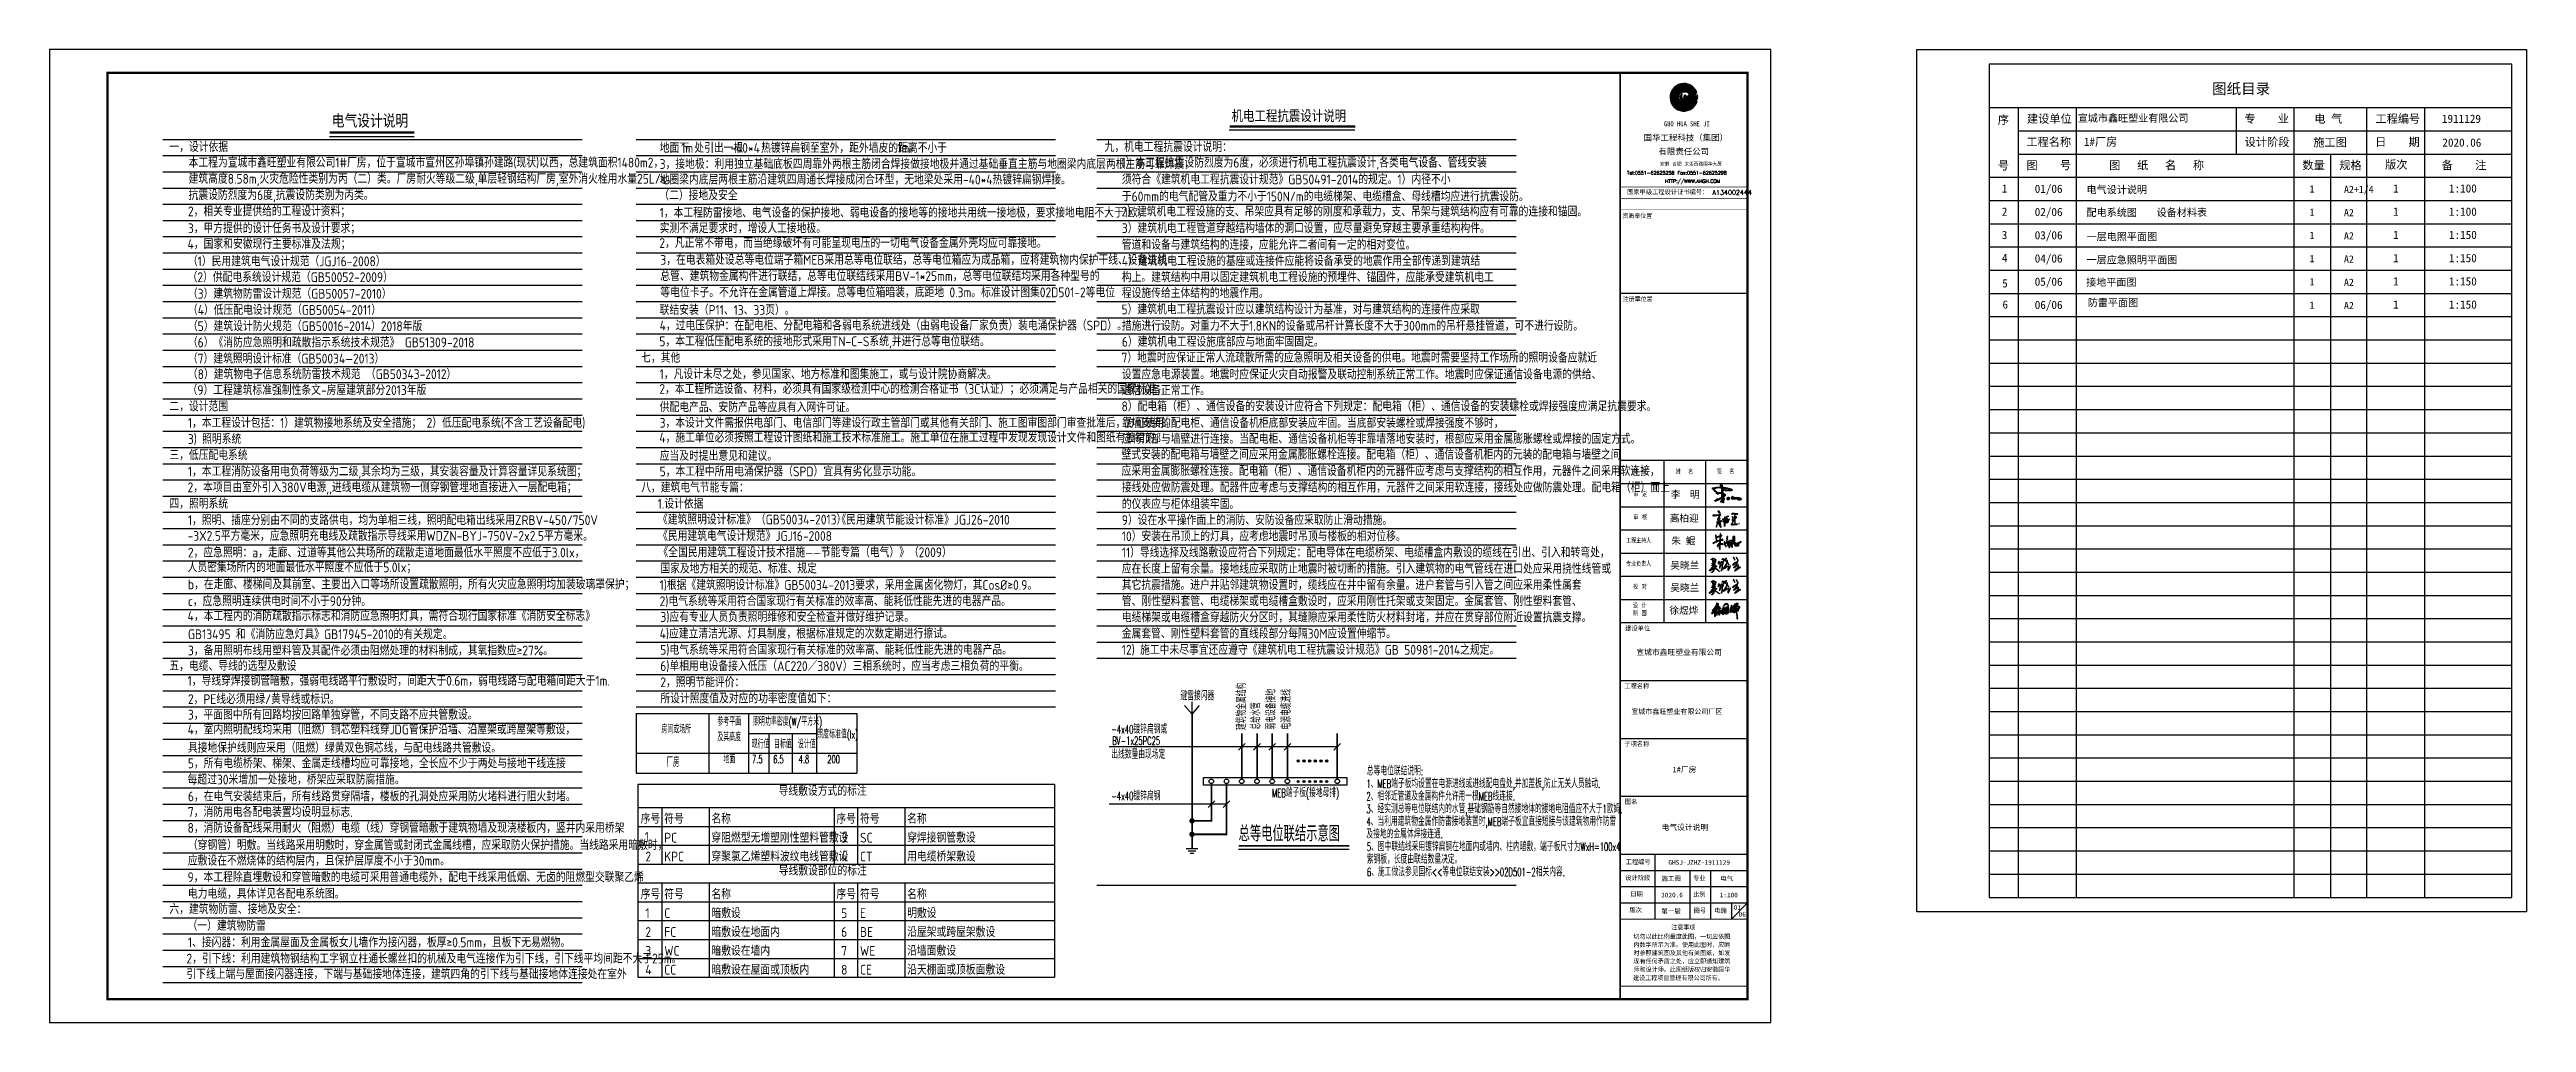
# Model space of a CAD drawing. Extents: x 33088 to 140010, y 13737 to 369010.
# Drawn here: x 33088 to 140010, y 327010 to 369010 of the extents above; entities that cross this region are included whole.
import ezdxf
from ezdxf.enums import TextEntityAlignment as Align

# ---------------------------------------------------------------- set-up
doc = ezdxf.new("R2010")
doc.units = 0
doc.header["$LTSCALE"] = 1000
doc.header["$MEASUREMENT"] = 0
doc.layers.get('0').update_dxf_attribs({"linetype": 'CONTINUOUS'})
for name, color, linetype in [('1', 7, 'CONTINUOUS'), ('DIM-照明', 4, 'CONTINUOUS'), ('EQUIP_标注', 4, 'CONTINUOUS'), ('PP-PM-TK', 7, 'CONTINUOUS'), ('PUB_TEXT', 7, 'CONTINUOUS'), ('PUB_TITLE', 4, 'CONTINUOUS'), ('TEL_TEXT', 7, 'CONTINUOUS'), ('TEL_TITLE', 7, 'CONTINUOUS'), ('我的文字', 153, 'CONTINUOUS'), ('电气说明', 2, 'CONTINUOUS'), ('签名', 255, 'CONTINUOUS')]:
    doc.layers.add(name, color=color, linetype=linetype)
doc.styles.add('-GBCBIGGBENOR', font='GBENOR.shx', dxfattribs={"bigfont": 'GBCBIG.shx'})
doc.styles.add('-宋体', font='', dxfattribs={"width": 0.8})
doc.styles.add('-黑体', font='simhei.ttf', dxfattribs={"width": 0.8})
doc.styles.add('_TEL_DIM', font='SIMPLEX', dxfattribs={"width": 0.8, "height": 3.5, "bigfont": 'HZTXT'})
doc.styles.add('DIM_FONT', font='SIMPLEX', dxfattribs={"width": 0.7, "bigfont": 'GBCBIG'})
doc.styles.add('HVAC', font='gbenor.shx', dxfattribs={"width": 0.8, "bigfont": 'gbcbig.shx'})
doc.styles.add('HZ2', font='simhei.ttf')
doc.styles.get("Standard").update_dxf_attribs({"font": 'gbenor.shx', "bigfont": 'gbcbig.shx'})
doc.styles.add('STY53', font='COMPLEX', dxfattribs={"width": 0.6, "bigfont": 'HZTXT'})
doc.styles.add('STYLE1', font='simhei.ttf', dxfattribs={"width": 0.8})
doc.styles.add('TQ', font='txt.shx', dxfattribs={"width": 0.8, "bigfont": 'hztxt.shx'})
doc.styles.add('宋体', font='')
doc.styles.get('-宋体').set_extended_font_data('SimSun')
doc.styles.get('宋体').set_extended_font_data('SimSun')

msp = doc.modelspace()

# ---------------------------------------------------------------- texts
at = {"color": 7, "style": 'DIM_FONT', "width": 0.8, "flags": 9}
for tag, s in [('YSIZE', '1000'), ('XSIZE', '3000')]:
    msp.add_attdef(tag, (120583, 365500), s, height=0.627, dxfattribs=at)
at = {"layer": 'PUB_TEXT', "color": 7}
for s, height, style, p in [('图纸目录', 459.9, 'HZ2', (126439, 367088)), ('建设单位', 353.7, 'HZ2', (118448, 365845)), ('宣城市鑫旺塑业有限公司', 318.37, 'HZ2', (120642, 365889)), ('专    业', 353.7, 'HZ2', (127832, 365845)), ('电 气', 353.7, 'HZ2', (130850, 365845)), ('工程编号', 353.7, 'HZ2', (133492, 365845)), ('1911129', 353.7, 'HZ2', (136361, 365845)), ('工程名称', 353.7, 'HZ2', (118424, 364842)), ('1#厂房', 353.7, 'HZ2', (120902, 364851)), ('设计阶段', 353.7, 'HZ2', (127848, 364842)), ('施工图', 353.7, 'HZ2', (130808, 364823)), ('日    期', 353.7, 'HZ2', (133477, 364842)), ('图    号', 353.7, 'HZ2', (118427, 363839)), ('图   纸   名   称', 353.75, 'HZ2', (121998, 363839)), ('数量', 353.7, 'HZ2', (130338, 363839)), ('规格', 353.7, 'HZ2', (131931, 363839)), ('版次', 353.7, 'HZ2', (133908, 363864)), ('备    注', 353.7, 'HZ2', (136352, 363839)), ('1', 354, 'HZ2', (117360, 362837)), ('01/06', 353.7, 'HZ2', (118782, 362822)), ('电气设计说明', 319.3, 'HZ2', (121018, 362801)), ('1', 313, '-宋体', (130646, 362837)), ('A2+1/4', 313.3, '-宋体', (132132, 362816)), ('1', 354, 'HZ2', (134251, 362837)), ('1:100', 353.7, 'HZ2', (136663, 362837)), ('2', 354, 'HZ2', (117360, 361834)), ('配电系统图', 319.3, 'HZ2', (121018, 361818)), ('设备材料表', 319.3, 'HZ2', (124045, 361818)), ('1', 313, '-宋体', (130646, 361834)), ('A2', 313.3, '-宋体', (132132, 361813)), ('1', 354, 'HZ2', (134251, 361834)), ('1:100', 353.7, 'HZ2', (136663, 361834)), ('3', 354, 'HZ2', (117358, 360828)), ('一层电照平面图', 319.3, 'HZ2', (121018, 360773)), ('1', 313, '-宋体', (130646, 360831)), ('A2', 313.3, '-宋体', (132132, 360811)), ('1', 354, 'HZ2', (134251, 360831)), ('1:150', 353.7, 'HZ2', (136663, 360831)), ('4', 354, 'HZ2', (117366, 359833)), ('一层应急照明平面图', 319.3, 'HZ2', (121018, 359771)), ('1', 313, '-宋体', (130646, 359829)), ('A2', 313.3, '-宋体', (132132, 359808)), ('1', 354, 'HZ2', (134251, 359829)), ('1:150', 353.7, 'HZ2', (136663, 359829)), ('5', 354, 'HZ2', (117377, 358739)), ('接地平面图', 319.3, 'HZ2', (121002, 358807)), ('1', 313, '-宋体', (130646, 358826)), ('A2', 313.3, '-宋体', (132132, 358805)), ('1', 354, 'HZ2', (134251, 358826)), ('1:150', 353.7, 'HZ2', (136663, 358826)), ('6', 354, 'HZ2', (117391, 357826)), ('1', 313, '-宋体', (130646, 357823)), ('A2', 313.3, '-宋体', (132132, 357803)), ('1', 354, 'HZ2', (134251, 357823)), ('1:150', 353.7, 'HZ2', (136663, 357823))]:
    msp.add_text(s, height=height, dxfattribs=dict(at, style=style)).set_placement(p)
at = {"layer": 'PUB_TEXT', "color": 2, "style": 'STYLE1', "width": 0.8}
msp.add_text('GUO HUA SHE JI', height=216, dxfattribs=at).set_placement((102776, 365693))
at = {"layer": 'PUB_TEXT', "color": 7, "style": 'HZ2'}
for s, height, p in [('序', 354, (117430, 365976)), ('2020.06', 353.7, (137221, 364990)), ('号', 354, (117430, 364002))]:
    msp.add_text(s, height=height, dxfattribs=at).set_placement(p, align=Align.MIDDLE)
at = {"layer": 'PUB_TEXT', "color": 2}
for s, height, style, p in [('国华工程科技（集团）', 260, '-黑体', (101902, 365075)), ('有限责任公司', 260, '-黑体', (102541, 364478)), ('Tel:0551-62625258 Fax:0551-62625298', 150, 'TQ', (101186, 363610)), ('安徽', 150, 'TQ', (102605, 363986)), ('合肥', 150, 'TQ', (103133, 363986)), ('太湖西路国华大厦', 150, 'TQ', (103662, 363986)), ('国家甲级工程设计证书编号： A134002444', 200, 'TQ', (101186, 362744)), ('    HTTP://WWW.AHGH.COM', 150, 'TQ', (102241, 363250)), ('资质章位置', 190, 'TQ', (100986, 361723)), ('注册章位置', 190, 'TQ', (101000, 358130)), ('建设单位', 200, 'TQ', (101101, 343906)), ('工程名称', 200, 'TQ', (101068, 341415)), ('子项名称', 200, 'TQ', (101068, 338915)), ('图名', 200, 'TQ', (101092, 336422)), ('工程编号', 200, 'TQ', (101122, 333823)), ('设计阶段', 200, 'TQ', (101109, 333137)), ('日期', 200, 'TQ', (101327, 332437)), ('专业', 200, 'TQ', (104033, 333120)), ('比例', 200, 'TQ', (104033, 332420)), ('版次', 200, 'TQ', (101288, 331750)), ('图号', 200, 'TQ', (104056, 331727)), ('电施', 200, 'TQ', (104951, 331727)), ('切勿以此比例量度此图，一切应依图', 193.6, 'TQ', (101462, 330605)), ('内数字所示为准。使用此图时，应同', 193.6, 'TQ', (101462, 330251)), ('注意事项', 193.6, 'TQ', (103092, 331001)), ('现有任何矛盾之处，应立即通知建筑', 193.6, 'TQ', (101462, 329542)), ('时参照建筑图及其他有关图纸，如发', 193.6, 'TQ', (101462, 329897)), ('师和设计师。此图纸版权归安徽国华', 193.6, 'TQ', (101462, 329187)), ('建设工程项目管理有限公司所有。', 193.6, 'TQ', (101443, 328817))]:
    msp.add_text(s, height=height, dxfattribs=dict(at, style=style)).set_placement(p)
at = {"layer": 'PUB_TEXT', "style": 'HZ2'}
for s, p in [('02/06', (118782, 361820)), ('03/06', (118782, 360817)), ('04/06', (118782, 359814)), ('05/06', (118782, 358812)), ('06/06', (118782, 357809))]:
    msp.add_text(s, height=353.7, dxfattribs=at).set_placement(p)
at = {"layer": 'PUB_TEXT', "color": 7, "ltscale": 10, "style": 'STY53', "width": 0.6}
for s, p in [('避雷接闪器', (81906, 340924, -602)), ('-4x40镀锌扁钢或', (78921, 339483, -602)), ('BV-1x25PC25', (78958, 338988, -602)), ('出线数量由现场定', (78921, 338397, -602)), ('总等电位联结说明:', (89952, 337679)), ('-4x40镀锌扁钢', (78921, 336602, -602)), ('MEB端子板(接地母排)', (85861, 336741, -602)), ('2、相邻近管道及金属构件允许用一根MEB线连接.', (89933, 336590)), ('1、MEB端子板均设置在电源进线或进线配电盘处,并加盖板,防止无关人员触动.', (89933, 337135)), ('4、当利用建筑物金属作防雷接地装置时,MEB端子板宜直接短接与该建筑物用作防雷', (89933, 335501)), ('3、经实测总等电位联结内的水管,基础钢筋等自然接地体的接地电阻值应不大于1欧姆.', (89933, 336046)), ('及接地的金属体焊接连通.', (89933, 334957)), ('5、图中联结线采用镀锌扁钢在地面内或墙内、柱内暗敷，端子板尺寸为WxH=100x4', (89953, 334412)), ('紫铜板，长度由联结数量决定。', (89953, 333868)), ('6、施工做法参见国标<<等电位联结安装>>02D501-2相关内容.', (89956, 333323))]:
    msp.add_text(s, height=360, dxfattribs=at).set_placement(p)
for s, p in [('建筑物金属结构', (84734, 339634, -602)), ('总给水管', (85349, 339659, -602)), ('弱电设备接地', (86006, 339659, -602)), ('电源电缆进线', (86663, 339659, -602))]:
    msp.add_text(s, height=360, rotation=90, dxfattribs=at).set_placement(p)
at = {"layer": 'PUB_TEXT', "style": 'HVAC', "width": 0.7}
msp.add_text('厂房', height=397.9, dxfattribs=at).set_placement((59722, 338042))
at = {"layer": 'PUB_TEXT', "color": 7, "insert": (121071, 358245), "char_height": 319.3, "width": 6000, "attachment_point": 1, "style": 'HZ2'}
msp.add_mtext('防雷平面图', dxfattribs=at)
at = {"layer": 'PUB_TEXT', "color": 2, "char_height": 200, "width": 1679.83, "attachment_point": 1, "style": 'TQ'}
for s, insert in [('类 别', (101417, 350883)), ('姓  名', (103291, 350875)), ('签  名', (105063, 350883)), ('审 定', (101461, 349902)), ('审 核', (101459, 348911)), ('工程主持人', (101147, 347903)), ('专业负责人', (101146, 346899)), ('校 对', (101445, 345915)), ('设 计 \\P制 图', (101439, 345102))]:
    msp.add_mtext(s, dxfattribs=dict(at, insert=insert))
at = {"layer": 'PUB_TITLE', "color": 255, "style": '-黑体'}
for s, height, p in [('宣城市鑫旺塑业有限公司', 240, (101585, 342872)), ('宣城市鑫旺塑业有限公司厂区', 216, (101369, 340326)), ('1#厂房', 240, (103148, 337808)), ('GHSJ-JZHZ-1911129', 200, (102969, 333820)), ('2020.6', 200, (102658, 332412)), ('施工图', 200, (102665, 333127)), ('1:100', 200, (105184, 332413)), ('电气', 200, (105208, 333127)), ('第一版', 200, (102669, 331720)), ('01', 200, (105794, 331871)), ('06', 200, (106001, 331574))]:
    msp.add_text(s, height=height, dxfattribs=at).set_placement(p)
at = {"layer": 'PUB_TITLE', "color": 6, "style": '-黑体'}
msp.add_text('电气设计说明', height=240, dxfattribs=at).set_placement((102673, 335316))
at = {"layer": 'TEL_TEXT', "style": '_TEL_DIM', "width": 0.56}
for s, p in [('参考平面', (62429, 339824)), ('照明功率密度(W/平方米)', (64946, 339824)), ('房间或场所', (60141, 339490)), ('及其高度', (62429, 339156)), ('地面', (62429, 338202)), ('7.5', (63642, 338202)), ('6.5', (64553, 338202)), ('4.8', (65653, 338202)), ('200', (66935, 338202))]:
    msp.add_text(s, height=339.5, dxfattribs=at).set_placement(p, align=Align.CENTER)
for s, p in [('现行值', (63398, 338846)), ('目标值', (64360, 338846)), ('设计值', (65391, 338846)), ('照度标准值(lx)', (66224, 339275))]:
    msp.add_text(s, height=339.5, dxfattribs=at).set_placement(p)
at = {"layer": 'TEL_TEXT'}
msp.add_text('总等电位联结示意图', height=675.2, dxfattribs=at).set_placement((84416, 334827, -602))
at = {"layer": '我的文字', "color": 244, "style": '-GBCBIGGBENOR'}
for s, height, p in [('一，设计依据', 422.4, (38261, 364591)), ('地面下', 422.4, (59427, 364551)), ('1m', 422.4, (60355, 364551)), ('处引出一根', 422.4, (60923, 364551)), ('-40*4', 422.4, (62473, 364551)), ('热镀锌扁钢至室外，距外墙皮的距离不小于', 422.4, (63802, 364551)), ('1m。', 422.4, (69683, 364551)), ('九，机电工程抗震设计说明：', 422.4, (78635, 364591)), ('本工程为宣城市鑫旺塑业有限公司1#厂房，位于宣城市宣州区孙埠镇孙建路(现状)以西，总建筑面积1480m2，', 422.4, (39091, 363917)), ('建筑高度8.58m,火灾危险性类别为丙（二）类。厂房耐火等级二级,单层轻钢结构厂房,室外消火栓用水量25L/s，', 422.4, (39091, 363217)), ('地圈梁内底层两根主筋沿建筑四周通长焊接成闭合环型，无地梁处采用-40*4热镀锌扁钢焊接。', 422.4, (59424, 363184)), ('3，接地极：利用独立基础底板四周靠外两根主筋闭合焊接做接地极并通过基础垂直主筋与地圈梁内底层两根主筋可靠焊接，', 422.4, (59427, 363856)), ('1）本工程抗震设防烈度为6度，必须进行机电工程抗震设计,各类电气设备、管线安装', 422.4, (79363, 363915)), ('须符合《建筑机电工程抗震设计规范》GB50491-2014的规定。1）内径不小', 422.4, (79378, 363190)), ('抗震设防烈度为6度,抗震设防类别为丙类。', 422.4, (39091, 362517)), ('（二）接地及安全', 422.4, (59412, 362502)), ('于60mm的电气配管及重力不小于150N/m的电缆梯架、电缆槽盒、母线槽均应进行抗震设防。', 422.4, (79378, 362456)), ('3，甲方提供的设计任务书及设计要求；', 422.4, (39060, 361084)), ('2，相关专业提供给的工程设计资料；', 422.4, (39062, 361812)), ('1，本工程防雷接地、电气设备的保护接地、弱电设备的接地等的接地共用统一接地极，要求接地电阻不大于1欧，', 422.4, (59427, 361756)), ('实测不满足要求时，增设人工接地极。', 422.4, (59424, 361084)), ('2）建筑机电工程设施的支、吊架应具有足够的刚度和承载力，支、吊架与建筑结构应有可靠的连接和锚固。', 422.4, (79363, 361804)), ('3）建筑机电工程管道穿越结构墙体的洞口设置，应尽量避免穿越主要承重结构构件。', 422.4, (79378, 361087)), ('4，国家和安徽现行主要标准及法规；', 422.4, (39047, 360403)), ('2，凡正常不带电，而当绝缘破坏有可能呈现电压的一切电气设备金属外壳均应可靠接地。', 422.4, (59412, 360447)), ('管道和设备与建筑结构的连接，应能允许二者间有一定的相对变位。', 422.4, (79375, 360370)), ('（2）供配电系统设计规范（GB50052-2009）', 422.4, (39047, 358971)), ('（1）民用建筑电气设计规范（JGJ16-2008）   ', 422.4, (39062, 359656)), ('总管、建筑物金属构件进行联结，总等电位联结线采用BV-1*25mm，总等电位联结均采用各种型号的', 422.4, (59455, 359017)), ('3，在电表箱处设总等电位端子箱MEB采用总等电位联结，总等电位箱应为成品箱，应将建筑物内保护干线、设备进线', 422.4, (59455, 359717)), ('构上。建筑结构中用以固定建筑机电工程设施的预埋件、锚固件，应能承受建筑机电工', 422.4, (79378, 358971)), ('4）建筑机电工程设施的基座或连接件应能将设备承受的地震作用全部传递到建筑结', 422.4, (79375, 359672)), ('（3）建筑物防雷设计规范（GB50057-2010）', 422.4, (39062, 358256)), ('等电位卡子。不允许在金属管道上焊接。总等电位箱暗装，底距地 0.3m。标准设计图集02D501-2等电位', 422.4, (59455, 358317)), ('程设施传给主体结构的地震作用。', 422.4, (79375, 358284)), ('（4）低压配电设计规范（GB50054-2011）', 422.4, (39062, 357556)), ('（5）建筑设计防火规范（GB50016-2014）2018年版', 422.4, (39062, 356856)), ('联结安装（P11、13、33页）。', 422.4, (59427, 357556)), ('4，过电压保护：在配电柜、分配电箱和各弱电系统进线处（由弱电设备厂家负责）装电涌保护器（SPD）。', 422.4, (59424, 356884)), ('措施进行设防。对重力不大于1.8KN的设备或吊杆计算长度不大于300mm的吊杆悬挂管道，可不进行设防。', 422.4, (79378, 356871)), ('5）建筑机电工程抗震设计应以建筑结构设计为基准，对与建筑结构的连接件应采取', 422.4, (79363, 357579)), ('（6）《消防应急照明和疏散指示系统技术规范》 GB51309-2018', 422.4, (39062, 356156)), ('5，本工程低压配电系统的接地形式采用TN-C-S系统,并进行总等电位联结。', 422.4, (59412, 356200)), ('6）建筑机电工程设施底部应与地面牢固固定。', 422.4, (79378, 356183)), ('（8）建筑物电子信息系统防雷技术规范 （GB50343-2012）', 422.4, (39060, 354784)), ('（7）建筑照明设计标准（GB50034—2013）', 422.4, (39062, 355456)), ('七，其他', 422.4, (58626, 355491)), ('1，凡设计未尽之处，参见国家、地方标准和图集施工，或与设计院协商解决。', 422.4, (59424, 354784)), ('7）地震时应保证正常人流疏散所需的应急照明及相关设备的供电。地震时需要坚持工作场所的照明设备应就近', 422.4, (79363, 355498)), ('设置应急电源装置。地震时应保证火灾自动报警及联动控制系统正常工作。地震时应保证通信设备电源的供给、', 422.4, (79378, 354772)), ('（9）工程建筑标准强制性条文-房屋建筑部分2013年版', 422.4, (39047, 354099)), ('2，本工程所选设备、材料，必须具有国家级检测中心的检测合格证书（3C认证）；必须满足与产品相关的国家标准；', 422.4, (59412, 354147)), ('通信设备正常工作。', 422.4, (79375, 354084)), ('二，设计范围', 422.4, (38261, 353391)), ('1，本工程设计包括：1）建筑物接地系统及安全措施； 2）低压配电系统(不含工艺设备配电)', 422.4, (39060, 352684)), ('供配电产品、安防产品等应具有入网许可证。', 422.4, (59427, 353356)), ('3，本设计文件需报供电部门、电信部门等建设行政主管部门或其他有关部门、施工图审图部门审查批准后，方可使用。', 422.4, (59424, 352684)), ('靠墙安装的配电柜、通信设备机柜底部安装应牢固。当底部安装螺栓或焊接强度不够时，', 422.4, (79378, 352677)), ('8）配电箱（柜）、通信设备的安装设计应符合下列规定：配电箱（柜）、通信设备的安装螺栓或焊接强度应满足抗震要求。', 422.4, (79363, 353394)), ('3) 照明系统', 422.4, (39060, 351984)), ('4，施工单位必须按照工程设计图纸和施工技术标准施工。施工单位在施工过程中发现发现设计文件和图纸有差错的，', 422.4, (59412, 352047)), ('壁式安装的配电箱与墙壁之间应采用金属膨胀螺栓连接。配电箱（柜）、通信设备机柜内的元装的配电箱与墙壁之间', 422.4, (79363, 351310)), ('应将顶部与墙壁进行连接。当配电柜、通信设备机柜等非靠墙落地安装时，根部应采用金属膨胀螺栓或焊接的固定方式。', 422.4, (79375, 351990)), ('三，低压配电系统', 422.4, (38261, 351291)), ('1，本工程消防设备用电负荷等级为二级,其余均为三级，其安装容量及计算容量详见系统图；', 422.4, (39060, 350584)), ('应当及时提出意见和建议。', 422.4, (59427, 351256)), ('5，本工程中所用电涌保护器（SPD）宜具有劣化显示功能。', 422.4, (59424, 350584)), ('应采用金属膨胀螺栓连接。配电箱（柜）、通信设备机柜内的元器件应考虑与支撑结构的相互作用，元器件之间采用软连接，', 422.4, (79363, 350604)), ('四，照明系统', 422.4, (38261, 349191)), ('2，本项目由室外引入380V电源,,进线电缆从建筑物一侧穿钢管埋地直接进入一层配电箱；', 422.4, (39047, 349899)), ('八，建筑电气节能专篇：', 422.4, (58626, 349891)), ('1.设计依据', 422.4, (59341, 349190)), ('接线处应做防震处理。配器件应考虑与支撑结构的相互作用，元器件之间采用软连接，接线处应做防震处理。配电箱（柜）面上', 422.4, (79378, 349893)), ('的仪表应与柜体组装牢固。', 422.4, (79375, 349174)), ('1，照明、插座分别由不同的支路供电，均为单相三线，照明配电箱出线采用ZRBV-450/750V', 422.4, (39060, 348484)), ('《建筑照明设计标准》（GB50034-2013）', 422.4, (59353, 348508)), ('《民用建筑节能设计标准》JGJ26-2010', 422.4, (67057, 348500)), ('9）设在水平操作面上的消防、安防设备应采取防止滑动措施。', 422.4, (79375, 348484)), ('-3X2.5平方毫米，应急照明充电线及疏散指示导线采用WDZN-BYJ-750V-2x2.5平方毫米。', 422.4, (39047, 347802)), ('2，应急照明：a，走廊、过道等其他公共场所的疏散走道地面最低水平照度不应低于3.0lx，', 422.4, (39060, 347084)), ('《民用建筑电气设计规范》JGJ16-2008', 422.4, (59356, 347797)), ('《全国民用建筑工程设计技术措施——节能专篇（电气）》（2009）', 422.4, (59372, 347094)), ('10）安装在吊顶上的灯具，应考虑地震时吊顶与楼板的相对位移。', 422.4, (79375, 347784)), ('11）导线选择及线路敷设应符合下列规定：配电导体在电缆桥架、电缆槽盒内敷设的缆线在引出、引入和转弯处，', 422.4, (79375, 347084)), ('人员密集场所内的地面最低水平照度不应低于5.0lx；', 422.4, (39047, 346447)), ('国家及地方相关的规范、标准、规定', 422.4, (59455, 346394)), ('应在长度上留有余量。接地线应采取防止地震时被切断的措施。引入建筑物的电气管线在进口处应采用挠性线管或', 422.4, (79375, 346384)), ('c，应急照明连续供电时间不小于90分钟。', 422.4, (39060, 344984)), ('b，在走廊、楼梯间及其前室、主要出入口等场所设置疏散照明，所有火灾应急照明均加装玻璃罩保护；', 422.4, (39062, 345711)), ('1)根据《建筑照明设计标准》GB50034-2013要求，采用金属卤化物灯，其Cos%%C≥0.9。', 422.4, (59424, 345684)), ('2)电气系统等采用符合国家现行有关标准的效率高、能耗低性能先进的电器产品。', 422.4, (59424, 344984)), ('管、刚性塑料套管、电缆梯架或电缆槽盒敷设时，应采用刚性托架或支架固定。金属套管、刚性塑料套管、', 422.4, (79375, 344984)), ('其它抗震措施。进户井贴邻建筑物设置时，缆线应在井中留有余量。进户套管与引入管之间应采用柔性属套', 422.4, (79375, 345684)), ('4，本工程内的消防疏散指示标志和消防应急照明灯具，需符合现行国家标准《消防安全标志》', 422.4, (39047, 344347)), ('3)应有专业人员负责照明维修和安全检查并做好维护记录。', 422.4, (59460, 344301)), ('电缆梯架或电缆槽盒穿越防火分区时，其缝隙应采用柔性防火材料封堵，并应在贯穿部位附近设置抗震支撑。', 422.4, (79375, 344284)), ('3，备用照明布线用塑料管及其配件必须由阻燃处理的材料制成，其氧指数应≥27%%%。', 422.4, (39062, 342856)), ('GB13495 和《消防应急灯具》GB17945-2010的有关规定。  ', 422.4, (39062, 343556)), ('4)应建立清洁光源、灯具制度，根据标准规定的次数定期进行擦试。', 422.4, (59424, 343584)), ('5)电气系统等采用符合国家现行有关标准的效率高、能耗低性能先进的电器产品。', 422.4, (59451, 342884)), ('金属套管、刚性塑料套管的直线段部分每隔30M应设置伸缩节。', 422.4, (79375, 343584)), ('12) 施工中未尽事宜还应遵守《建筑机电工程抗震设计规范》GB 50981-2014之规定。', 422.4, (79375, 342884)), ('五，电缆、导线的选型及敷设', 422.4, (38261, 342191)), ('6)单相用电设备接入低压（AC220／380V）三相系统时，应当考虑三相负荷的平衡。', 422.4, (59451, 342184)), ('1，导线穿焊接钢管暗敷，强弱电线路平行敷设时，间距大于0.6m，弱电线路与配电箱间距大于1m.', 422.4, (39047, 341547)), ('2，PE线必须用绿/黄导线或标识。', 422.4, (39062, 340756)), ('所设计照度值及对应的功率密度值如下：', 422.4, (59454, 340784)), ('2，照明节能评价：', 422.4, (59454, 341484)), ('3，平面图中所有回路均按回路单独穿管，不同支路不应共管敷设。', 422.4, (39060, 340084)), ('4，室内照明配线均采用（阻燃）铜芯塑料线穿JDG管保护沿墙、沿屋架或跨屋架等敷设，', 422.4, (39047, 339447)), ('具接地保护线则应采用（阻燃）绿黄双色铜芯线，与配电线路共管敷设。', 422.4, (39062, 338656)), ('5，所有电缆桥架、梯架、金属走线槽均应可靠接地，全长应不少于两处与接地干线连接', 422.4, (39060, 337984)), ('每超过30米增加一处接地，桥架应采取防腐措施。', 422.4, (39047, 337283)), ('6，在电气安装结束后，所有线路贯穿隔墙，楼板的孔洞处应采用防火堵料进行阻火封堵。', 422.4, (39062, 336556)), ('7，消防用电各配电装置均设明显标志.', 422.4, (39060, 335884)), ('序号', 422.4, (58606, 335590)), ('符号', 422.4, (59624, 335590)), ('名称', 422.4, (61660, 335590)), ('序号', 422.4, (67055, 335590)), ('符号', 422.4, (68073, 335590)), ('名称', 422.4, (70109, 335590)), ('8，消防设备配线采用耐火（阻燃）电缆（线）穿钢管暗敷于建筑物墙及现浇楼板内，竖井内采用桥架', 422.4, (39047, 335197)), ('（穿钢管）明敷。当线路采用明敷时，穿金属管或封闭式金属线槽，应采取防火保护措施。当线路采用暗敷时，', 422.4, (39062, 334456)), ('1', 422, (58784, 334816)), ('PC', 422.4, (59624, 334775)), ('穿阻燃型无增塑刚性塑料管敷设', 422.4, (61660, 334775)), ('3', 422, (67259, 334775)), ('SC', 422.4, (68073, 334775)), ('穿焊接钢管敷设', 422.4, (70109, 334775)), ('应敷设在不燃烧体的结构层内，且保护层厚度不小于30mm。', 422.4, (39060, 333784)), ('2', 422, (58810, 333961)), ('KPC', 422.4, (59624, 333961)), ('穿聚氯乙烯塑料波纹电线管敷设', 422.4, (61660, 333961)), ('4', 422, (67259, 333961)), ('CT', 422.4, (68073, 333961)), ('用电缆桥架敷设', 422.4, (70109, 333961)), ('9，本工程除直埋敷设和穿管暗敷的电缆可采用普通电缆外，配电干线采用低烟、无卤的阻燃型交联聚乙烯', 422.4, (39047, 333070)), ('电力电缆，具体详见各配电系统图。', 422.4, (39062, 332356)), ('序号', 422.4, (58606, 332332)), ('符号', 422.4, (59624, 332332)), ('名称', 422.4, (61660, 332332)), ('序号', 422.4, (67055, 332332)), ('符号', 422.4, (68073, 332332)), ('名称', 422.4, (70109, 332332)), ('六，建筑物防雷、接地及安全：', 422.4, (38261, 331691)), ('1', 422, (58810, 331518)), ('C', 422, (59624, 331518)), ('暗敷设', 422.4, (61660, 331518)), ('5', 422, (67259, 331518)), ('E', 422, (68073, 331518)), ('明敷设', 422.4, (70109, 331518)), ('1、接闪器：利用金属屋面及金属板女儿墙作为接闪器，板厚≥0.5mm，且板下无易燃物。', 422.4, (39062, 330256)), ('（一）建筑物防雷', 422.4, (39047, 330973)), ('2', 422, (58810, 330704)), ('FC', 422.4, (59624, 330704)), ('暗敷设在地面内', 422.4, (61660, 330704)), ('6', 422, (67259, 330704)), ('BE', 422.4, (68073, 330704)), ('沿屋架或跨屋架敷设', 422.4, (70109, 330704)), ('引下线上端与屋面接闪器连接，下端与基础接地体连接，建筑四角的引下线与基础接地体连接处在室外', 422.4, (38995, 328884)), ('2，引下线：利用建筑物钢结构工字钢立柱通长螺丝扣的机械及电气连接作为引下线，引下线平均间距不大于25m。', 422.4, (38998, 329556)), ('3', 422, (58810, 329890)), ('4', 422, (58810, 329075)), ('WC', 422.4, (59624, 329890)), ('CC', 422.4, (59624, 329075)), ('暗敷设在墙内', 422.4, (61660, 329890)), ('暗敷设在屋面或顶板内', 422.4, (61660, 329075)), ('7', 422, (67259, 329890)), ('8', 422, (67259, 329075)), ('WE', 422.4, (68073, 329890)), ('CE', 422.4, (68073, 329075)), ('沿墙面敷设', 422.4, (70109, 329890)), ('沿天棚面或顶板面敷设', 422.4, (70109, 329075))]:
    msp.add_text(s, height=height, rotation=0, dxfattribs=at).set_placement(p)
for s, p in [('导线敷设方式的标注', (66460, 336794)), ('导线敷设部位的标注', (66467, 333352))]:
    msp.add_text(s, height=422.4, rotation=0, dxfattribs=at).set_placement(p, align=Align.CENTER)
at = {"layer": '电气说明', "color": 3, "style": '宋体', "width": 0.8}
for s, height, p in [('电气设计说明', 504, (45271, 365690)), ('机电工程抗震设计说明', 453.6, (84110, 365926))]:
    msp.add_text(s, height=height, dxfattribs=at).set_placement(p)
at = {"layer": '签名', "linetype": 'CONTINUOUS', "style": '-黑体'}
for s, p in [('李  明', (103070, 349649)), ('高柏迎', (103029, 348623)), ('朱 鲲', (103094, 347649)), ('吴晓兰', (103054, 346591)), ('吴晓兰', (103054, 345624)), ('徐煜烨', (103013, 344644))]:
    msp.add_text(s, height=306, dxfattribs=at).set_placement(p)

# ---------------------------------------------------------------- blocks, each defined once
blk = doc.blocks.new('*U41')
at = {"layer": 'PP-PM-TK', "color": 1}
for points in [[(-734, 26), (-725, -117), (-725, 92)], [(-725, 92), (-715, -155), (-715, 168)], [(-725, -117), (-725, 92), (-715, -155)], [(-715, 168), (-689, -255), (-689, 245)], [(-715, -155), (-715, 168), (-689, -255)], [(-689, 245), (-669, -296), (-669, 303)], [(-689, -255), (-689, 245), (-669, -296)], [(-669, 303), (-627, -384), (-627, 377)], [(-669, -296), (-669, 303), (-627, -384)], [(-627, 377), (-598, -422), (-598, 427)], [(-627, -384), (-627, 377), (-598, -422)], [(-598, 427), (-540, -498), (-540, 493)], [(-598, -422), (-598, 427), (-540, -498)], [(-540, 493), (-504, -531), (-504, 535)], [(-540, -498), (-540, 493), (-504, -531)], [(-504, 535), (-434, -593), (-434, 589)], [(-504, -531), (-504, 535), (-434, -593)], [(-434, 589), (-390, -619), (-390, 622)], [(-434, -593), (-434, 589), (-390, -619)], [(-390, 622), (-310, -666), (-310, 662)], [(-390, -619), (-390, 622), (-310, -666)], [(-310, 662), (-302, -669), (-302, 667)], [(-310, -666), (-310, 662), (-302, -669)], [(-302, 667), (-300, 1), (-300, 667)], [(-300, 667), (-299, 9), (-299, 668)], [(-299, 668), (-289, 51), (-289, 673)], [(-289, 673), (-287, 62), (-287, 674)], [(-287, 674), (-274, 89), (-274, 680)], [(-274, 680), (-262, 115), (-262, 686)], [(-262, 686), (-255, 126), (-255, 688)], [(-262, 686), (-262, 115), (-262, 686)], [(-255, 688), (-231, 157), (-231, 695)], [(-231, 695), (-227, 163), (-227, 696)], [(-227, 696), (-222, 168), (-222, 697)], [(-222, 697), (-221, 168), (-221, 697)], [(-222, 3), (-221, -43), (-221, 4)], [(-221, 697), (-215, 174), (-215, 699)], [(-221, 4), (-215, -82), (-215, 32)], [(-221, -43), (-221, 4), (-215, -82)], [(-215, 699), (-211, 177), (-211, 700)], [(-215, 32), (-211, -92), (-211, 48)], [(-215, -82), (-215, 32), (-211, -92)], [(-211, 700), (-202, 186), (-202, 703)], [(-211, 48), (-202, -118), (-202, 68)], [(-211, -92), (-211, 48), (-202, -118)], [(-202, 703), (-199, 188), (-199, 704)], [(-202, 68), (-199, -122), (-199, 73)], [(-202, -118), (-202, 68), (-199, -122)], [(-199, 704), (-185, 201), (-185, 708)], [(-199, 73), (-185, -143), (-185, 93)], [(-199, -122), (-199, 73), (-185, -143)], [(-185, 708), (-183, 203), (-183, 708)], [(-185, 93), (-183, -145), (-183, 96)], [(-185, -143), (-185, 93), (-183, -145)], [(-183, 708), (-179, 206), (-179, 709)], [(-183, 96), (-179, -149), (-179, 100)], [(-183, -145), (-183, 96), (-179, -149)], [(-179, 709), (-176, 208), (-176, 710)], [(-179, 100), (-176, -152), (-176, 103)], [(-179, -149), (-179, 100), (-176, -152)], [(-176, 710), (-175, 208), (-175, 710)], [(-176, 103), (-175, -153), (-175, 104)], [(-176, -152), (-176, 103), (-175, -153)], [(-175, 710), (-163, 216), (-163, 714)], [(-175, 104), (-163, -165), (-163, 116)], [(-175, -153), (-175, 104), (-163, -165)], [(-163, 714), (-142, 228), (-142, 719)], [(-163, 116), (-142, -181), (-142, 137)], [(-163, -165), (-163, 116), (-142, -181)], [(-142, 719), (-124, 239), (-124, 724)], [(-142, 137), (-124, -195), (-124, 151)], [(-142, -181), (-142, 137), (-124, -195)], [(-124, 724), (-123, 240), (-123, 724)], [(-124, 151), (-123, -196), (-123, 152)], [(-124, -195), (-124, 151), (-123, -196)], [(-123, 724), (-122, 240), (-122, 724)], [(-123, 152), (-122, -196), (-122, 153)], [(-123, -196), (-123, 152), (-122, -196)], [(-122, 724), (-114, 243), (-114, 725)], [(-122, 153), (-114, -202), (-114, 157)], [(-122, -196), (-122, 153), (-114, -202)], [(-114, 725), (-112, 244), (-112, 725)], [(-114, 157), (-112, 107), (-112, 158)], [(-114, -202), (-114, 87), (-112, -204)], [(-112, 725), (-112, 244), (-112, 725)], [(-112, 725), (-111, 244), (-111, 725)], [(-112, 158), (-111, 117), (-111, 159)], [(-112, 158), (-112, 108), (-112, 158)], [(-112, -204), (-112, 45), (-112, -204)], [(-112, -204), (-112, 42), (-111, -204)], [(-111, 725), (-110, 245), (-110, 725)], [(-111, 159), (-110, 119), (-110, 159)], [(-111, -204), (-111, 38), (-110, -205)], [(-110, 725), (-105, 247), (-105, 725)], [(-110, 159), (-105, 131), (-105, 162)], [(-110, -205), (-110, 34), (-105, -208)], [(-105, 725), (-102, 248), (-102, 726)], [(-105, 162), (-102, 135), (-102, 164)], [(-105, -208), (-105, 12), (-102, -210)], [(-102, 726), (-101, 249), (-101, 726)], [(-102, 164), (-101, 137), (-101, 165)], [(-101, 726), (-95, 251), (-95, 726)], [(-101, 165), (-95, 145), (-95, 166)], [(-95, 726), (-89, 254), (-89, 727)], [(-95, 166), (-89, 151), (-89, 167)], [(-89, 727), (-85, 255), (-85, 727)], [(-85, 727), (-83, 256), (-83, 727)], [(-83, 727), (-79, 257), (-79, 727)], [(-79, 727), (-59, 265), (-59, 729)], [(-59, 729), (-54, 267), (-54, 729)], [(-54, 729), (-45, 270), (-45, 730)], [(-45, 730), (-34, 272), (-34, 731)], [(-34, 731), (-28, 273), (-28, 731)], [(-28, 731), (-19, 276), (-19, 732)], [(-19, 732), (-12, 276), (-12, 732)], [(-12, 732), (-10, 277), (-10, 732)], [(-12, 25), (-10, 11), (-10, 47)], [(-10, 732), (-10, 277), (-10, 732)], [(-10, 732), (-9, 277), (-9, 732)], [(-10, 47), (-9, 4), (-9, 50)], [(-10, 11), (-10, 47), (-10, 10)], [(-10, 47), (-10, 10), (-10, 47)], [(-10, 10), (-10, 47), (-9, 4)], [(-9, 732), (-4, 277), (-4, 733)], [(-9, 50), (-4, -7), (-4, 68)], [(-9, 4), (-9, 50), (-4, -7)], [(-4, 733), (-3, 277), (-3, 733)], [(-4, 68), (-3, -8), (-3, 69)], [(-4, -7), (-4, 68), (-3, -8)], [(-3, 733), (2, 278), (2, 733)], [(-3, 69), (2, -19), (2, 80)], [(-3, -8), (-3, 69), (2, -19)], [(2, 733), (7, 279), (7, 734)], [(2, 80), (7, -24), (7, 87)], [(2, -19), (2, 80), (7, -24)], [(7, 734), (16, 280), (16, 734)], [(7, 87), (16, -35), (16, 98)], [(7, -24), (7, 87), (16, -35)], [(16, 280), (16, 734), (18, 279)], [(16, 734), (18, 279), (18, 734)], [(16, 98), (18, -37), (18, 100)], [(16, -35), (16, 98), (18, -37)], [(18, 279), (18, 734), (21, 279)], [(18, 100), (21, -39), (21, 103)], [(18, -37), (18, 100), (21, -39)], [(21, 279), (21, 734), (28, 279)], [(21, 103), (28, -45), (28, 111)], [(21, -39), (21, 103), (28, -45)], [(28, 279), (28, 733), (30, 279)], [(28, 111), (30, -46), (30, 113)], [(28, -45), (28, 111), (30, -46)], [(30, 279), (30, 733), (40, 278)], [(30, 113), (40, -53), (40, 121)], [(30, -46), (30, 113), (40, -53)], [(40, 278), (40, 732), (44, 278)], [(40, 121), (44, -56), (44, 124)], [(40, -53), (40, 121), (44, -56)], [(44, 278), (44, 731), (58, 277)], [(44, 124), (58, -63), (58, 135)], [(44, -56), (44, 124), (58, -63)], [(58, 277), (58, 730), (69, 276)], [(58, -63), (58, 135), (69, -69)], [(69, 276), (69, 728), (70, 276)], [(69, -69), (69, 126), (70, -69)], [(70, 276), (70, 728), (84, 275)], [(70, -69), (70, 125), (84, -74)], [(84, 275), (84, 726), (85, 275)], [(84, -74), (84, 113), (85, -74)], [(85, 275), (85, 726), (108, 274)], [(85, -74), (85, 112), (108, -81)], [(108, 274), (108, 723), (108, 274)], [(108, 274), (108, 723), (108, 274)], [(108, 274), (108, 723), (109, 274)], [(108, -81), (108, 88), (108, -82)], [(108, -82), (108, 87), (108, -82)], [(108, -82), (108, 87), (109, -82)], [(109, 274), (109, 723), (112, 273)], [(109, -82), (109, 87), (112, -82)], [(112, 273), (112, 723), (135, 270)], [(112, -82), (112, 84), (135, -86)], [(135, 270), (135, 720), (147, 269)], [(135, -86), (135, 66), (147, -88)], [(147, 269), (147, 719), (152, 268)], [(147, -88), (147, 62), (152, -88)], [(152, 268), (152, 718), (152, 268)], [(152, 268), (152, 718), (159, 268)], [(152, -88), (152, 60), (152, -89)], [(152, -89), (152, 60), (159, -89)], [(159, 268), (159, 717), (160, 267)], [(159, -89), (159, 59), (160, -89)], [(160, 267), (160, 717), (164, 267)], [(160, -89), (160, 59), (164, -89)], [(164, 267), (164, 716), (171, 265)], [(164, -89), (164, 59), (171, -89)], [(171, 265), (171, 713), (179, 263)], [(171, 58), (179, -90), (179, 60)], [(171, -89), (171, 58), (179, -90)], [(179, 263), (179, 711), (185, 262)], [(179, 60), (185, -90), (185, 61)], [(179, -90), (179, 60), (185, -90)], [(185, 262), (185, 709), (191, 261)], [(185, 61), (191, -90), (191, 62)], [(191, 261), (191, 707), (207, 254)], [(191, 62), (207, -89), (207, 65)], [(207, 254), (207, 702), (209, 253)], [(207, 65), (209, -89), (209, 66)], [(209, 253), (209, 701), (217, 250)], [(209, 66), (217, -89), (217, 70)], [(217, 250), (217, 698), (225, 244)], [(217, 70), (225, -89), (225, 75)], [(225, 244), (225, 696), (243, 230)], [(225, 75), (243, -87), (243, 86)], [(243, 230), (243, 690), (246, 228)], [(243, 86), (246, -86), (246, 91)], [(246, 228), (246, 689), (248, 227)], [(246, 91), (248, -86), (248, 93)], [(248, 227), (248, 688), (249, 226)], [(248, 93), (249, -86), (249, 94)], [(249, 226), (249, 688), (255, 216)], [(249, 94), (255, -86), (255, 102)], [(255, 216), (255, 686), (266, 199)], [(255, 102), (266, -84), (266, 117)], [(266, 199), (266, 682), (270, 192)], [(266, 117), (270, -84), (270, 133)], [(270, 192), (270, 681), (276, 155)], [(270, 133), (276, -83), (276, 155)], [(569, -14), (588, -190), (588, 2)], [(588, 2), (593, -187), (593, 6)], [(593, 6), (610, -177), (610, 20)], [(610, 20), (616, -173), (616, 25)], [(616, 25), (618, -171), (618, 27)], [(618, 27), (637, -159), (637, 43)], [(637, 43), (643, -155), (643, 48)], [(643, 48), (653, -148), (653, 57)], [(653, 57), (662, -142), (662, 66)], [(662, 66), (664, -140), (664, 68)], [(664, 68), (683, -126), (683, 86)], [(683, 86), (711, -105), (711, 112)], [(711, 112), (724, -95), (724, 124)], [(-302, -669), (-302, -30), (-300, -669)], [(-300, -669), (-300, -43), (-299, -670)], [(-299, -670), (-299, -61), (-289, -673)], [(-289, -673), (-289, -97), (-287, -674)], [(-287, -674), (-287, -102), (-274, -679)], [(-274, -679), (-274, -130), (-262, -683)], [(-262, -683), (-262, -150), (-262, -683)], [(-262, -683), (-262, -150), (-255, -686)], [(-255, -686), (-255, -162), (-231, -694)], [(-231, -694), (-231, -192), (-227, -695)], [(-227, -695), (-227, -195), (-222, -697)], [(-222, -697), (-222, -201), (-221, -697)], [(-221, -697), (-221, -201), (-215, -699)], [(-215, -699), (-215, -207), (-211, -701)], [(-211, -701), (-211, -210), (-202, -704)], [(-202, -704), (-202, -219), (-199, -705)], [(-199, -705), (-199, -222), (-185, -710)], [(-185, -710), (-185, -235), (-183, -711)], [(-183, -711), (-183, -237), (-179, -712)], [(-179, -712), (-179, -241), (-176, -713)], [(-176, -713), (-176, -244), (-175, -713)], [(-175, -713), (-175, -244), (-163, -715)], [(-163, -715), (-163, -252), (-142, -718)], [(-142, -718), (-142, -265), (-124, -721)], [(-124, -721), (-124, -276), (-123, -721)], [(-123, -721), (-123, -277), (-122, -721)], [(-122, -721), (-122, -277), (-114, -722)], [(-114, -722), (-114, -282), (-112, -723)], [(-112, -723), (-112, -284), (-112, -723)], [(-112, -723), (-112, -284), (-111, -723)], [(-111, -723), (-111, -284), (-110, -723)], [(-110, -723), (-110, -285), (-105, -724)], [(-105, -724), (-105, -287), (-102, -724)], [(-102, -210), (-102, -2), (-101, -212)], [(-102, -724), (-102, -288), (-101, -724)], [(-101, -212), (-101, -5), (-95, -215)], [(-101, -724), (-101, -289), (-95, -725)], [(-95, -215), (-95, -17), (-89, -219)], [(-95, -725), (-95, -291), (-89, -726)], [(-89, -219), (-89, -28), (-85, -222)], [(-89, -726), (-89, -294), (-85, -727)], [(-85, -222), (-85, -35), (-83, -223)], [(-85, -727), (-85, -295), (-83, -727)], [(-83, -223), (-83, -39), (-79, -226)], [(-83, -727), (-83, -296), (-79, -727)], [(-79, -226), (-79, -46), (-59, -239)], [(-79, -727), (-79, -298), (-59, -730)], [(-59, -239), (-59, -68), (-54, -241)], [(-59, -730), (-59, -306), (-54, -731)], [(-54, -241), (-54, -73), (-45, -246)], [(-54, -731), (-54, -308), (-45, -732)], [(-45, -246), (-45, -83), (-34, -252)], [(-45, -732), (-45, -312), (-34, -734)], [(-34, -252), (-34, -91), (-28, -254)], [(-28, -254), (-28, -95), (-19, -259)], [(-19, -259), (-19, -101), (-12, -263)], [(-12, -263), (-12, -106), (-10, -264)], [(-10, -264), (-10, -108), (-10, -264)], [(-10, -264), (-10, -108), (-9, -264)], [(-9, -264), (-9, -108), (-4, -267)], [(-4, -267), (-4, -111), (-3, -267)], [(-3, -267), (-3, -111), (2, -269)], [(2, -269), (2, -114), (7, -270)], [(7, -270), (7, -116), (16, -273)], [(16, -273), (16, -121), (18, -274)], [(18, -274), (18, -122), (21, -274)], [(21, -274), (21, -123), (28, -277)], [(28, -277), (28, -127), (30, -277)], [(30, -277), (30, -128), (40, -280)], [(40, -280), (40, -131), (44, -281)], [(44, -281), (44, -133), (58, -283)], [(58, -283), (58, -137), (69, -285)], [(69, -285), (69, -141), (70, -285)], [(70, -285), (70, -141), (84, -288)], [(84, -288), (84, -144), (85, -288)], [(85, -288), (85, -144), (108, -289)], [(108, -289), (108, -149), (108, -289)], [(108, -289), (108, -149), (108, -289)], [(108, -289), (108, -149), (109, -289)], [(109, -289), (109, -150), (112, -289)], [(112, -289), (112, -150), (135, -291)], [(135, -291), (135, -153), (147, -291)], [(147, -291), (147, -154), (152, -291)], [(152, -291), (152, -155), (152, -291)], [(152, -291), (152, -155), (159, -292)], [(152, -344), (152, -716), (152, -344)], [(152, -344), (159, -714), (159, -344)], [(159, -292), (159, -155), (160, -292)], [(159, -344), (160, -714), (160, -344)], [(160, -292), (160, -156), (164, -292)], [(160, -344), (164, -713), (164, -344)], [(164, -292), (164, -156), (171, -292)], [(164, -344), (171, -711), (171, -344)], [(171, -292), (171, -156), (179, -293)], [(171, -344), (179, -709), (179, -343)], [(179, -343), (185, -707), (185, -343)], [(185, -343), (191, -706), (191, -343)], [(191, -343), (207, -702), (207, -342)], [(207, -156), (209, -291), (209, -156)], [(207, -342), (209, -701), (209, -342)], [(209, -156), (217, -291), (217, -155)], [(209, -342), (217, -699), (217, -342)], [(217, -155), (225, -290), (225, -155)], [(217, -342), (225, -697), (225, -341)], [(225, -155), (243, -289), (243, -153)], [(225, -341), (243, -693), (243, -340)], [(243, -153), (246, -289), (246, -153)], [(243, -340), (246, -692), (246, -340)], [(246, -153), (248, -289), (248, -153)], [(246, -340), (248, -692), (248, -340)], [(248, -153), (249, -289), (249, -153)], [(248, -340), (249, -691), (249, -340)], [(249, -153), (255, -289), (255, -152)], [(249, -340), (255, -688), (255, -339)], [(255, -152), (266, -288), (266, -150)], [(255, -339), (266, -683), (266, -338)], [(266, -150), (270, -288), (270, -150)], [(266, -338), (270, -681), (270, -338)], [(270, -150), (276, -288), (276, -149)], [(270, -338), (276, -678), (276, -337)], [(276, -149), (283, -287), (283, -147)], [(276, -337), (283, -675), (283, -337)], [(283, -147), (296, -287), (296, -145)], [(283, -337), (296, -669), (296, -335)], [(296, -145), (302, -286), (302, -144)], [(296, -335), (302, -666), (302, -335)], [(302, -144), (307, -286), (307, -143)], [(302, -335), (307, -664), (307, -334)], [(307, -143), (311, -285), (311, -142)], [(307, -334), (311, -662), (311, -334)], [(311, -142), (341, -281), (341, -133)], [(311, -334), (341, -648), (341, -328)], [(341, -133), (369, -276), (369, -125)], [(341, -328), (369, -634), (369, -323)], [(369, -125), (375, -275), (375, -123)], [(369, -323), (375, -631), (375, -322)], [(375, -123), (377, -275), (377, -123)], [(375, -322), (377, -631), (377, -322)], [(377, -123), (383, -273), (383, -121)], [(377, -322), (383, -626), (383, -320)], [(383, -121), (397, -269), (397, -115)], [(383, -320), (397, -616), (397, -316)], [(397, -115), (421, -264), (421, -104)], [(397, -316), (421, -598), (421, -309)], [(421, -104), (431, -261), (431, -100)], [(421, -309), (431, -591), (431, -307)], [(431, -100), (444, -256), (444, -94)], [(431, -307), (444, -581), (444, -303)], [(444, -94), (450, -254), (450, -91)], [(444, -303), (450, -576), (450, -300)], [(450, -91), (460, -250), (460, -87)], [(450, -300), (460, -569), (460, -297)], [(460, -87), (483, -242), (483, -74)], [(460, -297), (483, -552), (483, -288)], [(483, -74), (492, -239), (492, -68)], [(483, -288), (492, -546), (492, -285)], [(492, -68), (509, -231), (509, -58)], [(492, -68), (492, -239), (492, -68)], [(492, -284), (509, -527), (509, -278)], [(492, -285), (492, -545), (492, -284)], [(509, -58), (512, -229), (512, -56)], [(509, -278), (512, -524), (512, -277)], [(512, -56), (513, -229), (513, -55)], [(512, -277), (513, -522), (513, -276)], [(513, -55), (530, -221), (530, -43)], [(513, -276), (530, -504), (530, -269)], [(530, -43), (542, -215), (542, -35)], [(530, -269), (542, -491), (542, -263)], [(542, -35), (552, -210), (552, -28)], [(542, -263), (552, -480), (552, -258)], [(552, -28), (555, -209), (555, -25)], [(552, -258), (555, -476), (555, -257)], [(555, -25), (569, -201), (569, -14)], [(555, -257), (569, -461), (569, -251)], [(569, -251), (588, -440), (588, -242)], [(588, -242), (593, -432), (593, -239)], [(593, -239), (610, -405), (610, -232)], [(610, -232), (616, -395), (616, -229)], [(616, -229), (618, -391), (618, -228)], [(618, -228), (637, -360), (637, -219)], [(637, -219), (643, -350), (643, -217)], [(643, -217), (653, -334), (653, -212)], [(653, -212), (662, -318), (662, -207)], [(662, -207), (664, -312), (664, -206)], [(664, -206), (683, -260), (683, -197)], [(683, -260), (683, -197), (711, -183)]]:
    blk.add_solid(points, dxfattribs=at)
at = {"layer": 'PP-PM-TK', "color": 1, "extrusion": (0, 0, -1)}
for points in [[(302, -30), (302, 667), (300, 1)], [(300, 1), (300, 667), (299, 9)], [(299, 9), (299, 668), (289, 51)], [(289, 51), (289, 673), (287, 62)], [(287, 62), (287, 674), (274, 89)], [(274, 89), (274, 680), (262, 115)], [(262, 115), (262, 686), (262, 115)], [(262, 115), (262, 686), (255, 126)], [(255, 126), (255, 688), (231, 157)], [(231, 157), (231, 695), (227, 163)], [(227, 163), (227, 696), (222, 168)], [(222, 168), (222, 697), (221, 168)], [(221, 168), (221, 697), (215, 174)], [(215, 174), (215, 699), (211, 177)], [(211, 177), (211, 700), (202, 186)], [(202, 186), (202, 703), (199, 188)], [(199, 188), (199, 704), (185, 201)], [(185, 201), (185, 708), (183, 203)], [(183, 203), (183, 708), (179, 206)], [(179, 206), (179, 709), (176, 208)], [(176, 208), (176, 710), (175, 208)], [(175, 208), (175, 710), (163, 216)], [(163, 216), (163, 714), (142, 228)], [(142, 228), (142, 719), (124, 239)], [(124, 239), (124, 724), (123, 240)], [(123, 240), (123, 724), (122, 240)], [(122, 240), (122, 724), (114, 243)], [(114, 243), (114, 725), (112, 244)], [(114, 87), (114, 157), (112, 107)], [(114, 87), (112, -204), (112, 45)], [(112, 244), (112, 725), (112, 244)], [(112, 244), (112, 725), (111, 244)], [(112, 107), (112, 158), (112, 108)], [(112, 108), (112, 158), (111, 117)], [(112, 45), (112, -204), (112, 42)], [(112, 42), (111, -204), (111, 38)], [(111, 244), (111, 725), (110, 245)], [(111, 117), (111, 159), (110, 119)], [(111, 38), (110, -205), (110, 34)], [(110, 245), (110, 725), (105, 247)], [(110, 119), (110, 159), (105, 131)], [(110, 34), (105, -208), (105, 12)], [(105, 247), (105, 725), (102, 248)], [(105, 131), (105, 162), (102, 135)], [(105, 12), (102, -210), (102, -2)], [(102, 248), (102, 726), (101, 249)], [(102, 135), (102, 164), (101, 137)], [(101, 249), (101, 726), (95, 251)], [(101, 137), (101, 165), (95, 145)], [(95, 251), (95, 726), (89, 254)], [(95, 145), (95, 166), (89, 151)], [(89, 254), (89, 727), (85, 255)], [(89, 151), (89, 167), (85, 154)], [(89, 167), (85, 154), (85, 164)], [(85, 255), (85, 727), (83, 256)], [(85, 154), (85, 164), (83, 163)], [(83, 256), (83, 727), (79, 257)], [(79, 257), (79, 727), (59, 265)], [(59, 265), (59, 729), (54, 267)], [(54, 267), (54, 729), (45, 270)], [(45, 270), (45, 730), (34, 272)], [(34, 272), (34, 731), (28, 273)], [(28, 273), (28, 731), (19, 276)], [(19, 276), (19, 732), (12, 276)], [(12, 276), (12, 732), (10, 277)], [(10, 277), (10, 732), (10, 277)], [(10, 277), (10, 732), (9, 277)], [(9, 277), (9, 732), (4, 277)], [(4, 277), (4, 733), (3, 277)], [(3, 277), (3, 733), (-2, 278)], [(-2, 278), (-2, 733), (-7, 279)], [(-7, 279), (-7, 734), (-16, 280)], [(-18, 734), (-21, 279), (-21, 734)], [(-21, 734), (-28, 279), (-28, 733)], [(-28, 733), (-30, 279), (-30, 733)], [(-30, 733), (-40, 278), (-40, 732)], [(-40, 732), (-44, 278), (-44, 731)], [(-44, 731), (-58, 277), (-58, 730)], [(-58, 730), (-69, 276), (-69, 728)], [(-58, 135), (-69, -69), (-69, 126)], [(-69, 728), (-70, 276), (-70, 728)], [(-69, 126), (-70, -69), (-70, 125)], [(-70, 728), (-84, 275), (-84, 726)], [(-70, 125), (-84, -74), (-84, 113)], [(-84, 726), (-85, 275), (-85, 726)], [(-84, 113), (-85, -74), (-85, 112)], [(-85, 726), (-108, 274), (-108, 723)], [(-85, 112), (-108, -81), (-108, 88)], [(-108, 723), (-108, 274), (-108, 723)], [(-108, 723), (-108, 274), (-108, 723)], [(-108, 723), (-109, 274), (-109, 723)], [(-108, 88), (-108, -82), (-108, 87)], [(-108, 87), (-108, -82), (-108, 87)], [(-108, 87), (-109, -82), (-109, 87)], [(-109, 723), (-112, 273), (-112, 723)], [(-109, 87), (-112, -82), (-112, 84)], [(-112, 723), (-135, 270), (-135, 720)], [(-112, 84), (-135, -86), (-135, 66)], [(-135, 720), (-147, 269), (-147, 719)], [(-135, 66), (-147, -88), (-147, 62)], [(-147, 719), (-152, 268), (-152, 718)], [(-147, 62), (-152, -88), (-152, 60)], [(-152, 718), (-152, 268), (-152, 718)], [(-152, 718), (-159, 268), (-159, 717)], [(-152, 60), (-152, -89), (-152, 60)], [(-152, 60), (-159, -89), (-159, 59)], [(-159, 717), (-160, 267), (-160, 717)], [(-159, 59), (-160, -89), (-160, 59)], [(-160, 717), (-164, 267), (-164, 716)], [(-160, 59), (-164, -89), (-164, 59)], [(-164, 716), (-171, 265), (-171, 713)], [(-164, 59), (-171, -89), (-171, 58)], [(-171, 713), (-179, 263), (-179, 711)], [(-179, 711), (-185, 262), (-185, 709)], [(-185, 709), (-191, 261), (-191, 707)], [(-185, -90), (-185, 61), (-191, -90)], [(-191, 707), (-207, 254), (-207, 702)], [(-191, -90), (-191, 62), (-207, -89)], [(-207, 702), (-209, 253), (-209, 701)], [(-207, -89), (-207, 65), (-209, -89)], [(-209, 701), (-217, 250), (-217, 698)], [(-209, -89), (-209, 66), (-217, -89)], [(-217, 698), (-225, 244), (-225, 696)], [(-217, -89), (-217, 70), (-225, -89)], [(-225, 696), (-243, 230), (-243, 690)], [(-225, -89), (-225, 75), (-243, -87)], [(-243, 690), (-246, 228), (-246, 689)], [(-243, -87), (-243, 86), (-246, -86)], [(-246, 689), (-248, 227), (-248, 688)], [(-246, -86), (-246, 91), (-248, -86)], [(-248, 688), (-249, 226), (-249, 688)], [(-248, -86), (-248, 93), (-249, -86)], [(-249, 688), (-255, 216), (-255, 686)], [(-249, -86), (-249, 94), (-255, -86)], [(-255, 686), (-266, 199), (-266, 682)], [(-255, -86), (-255, 102), (-266, -84)], [(-266, 682), (-270, 192), (-270, 681)], [(-266, -84), (-266, 117), (-270, -84)], [(-270, 681), (-276, 155), (-276, 679)], [(-270, -84), (-270, 133), (-276, -83)], [(-276, -83), (-276, 679), (-283, -83)], [(-276, 679), (-283, -83), (-283, 677)], [(-283, -83), (-283, 677), (-296, -80)], [(-283, 677), (-296, -80), (-296, 672)], [(-296, -80), (-296, 672), (-302, -79)], [(-296, 672), (-302, -79), (-302, 669)], [(-302, -79), (-302, 669), (-307, -78)], [(-302, 669), (-307, -78), (-307, 666)], [(-307, -78), (-307, 666), (-311, -77)], [(-307, 666), (-311, -77), (-311, 664)], [(-311, -77), (-311, 664), (-341, -71)], [(-311, 664), (-341, -71), (-341, 647)], [(-341, -71), (-341, 647), (-369, -62)], [(-341, 647), (-369, -62), (-369, 631)], [(-369, -62), (-369, 631), (-375, -61)], [(-369, 631), (-375, -61), (-375, 628)], [(-375, -61), (-375, 628), (-377, -60)], [(-375, 628), (-377, -60), (-377, 627)], [(-377, -60), (-377, 627), (-383, -58)], [(-377, 627), (-383, -58), (-383, 623)], [(-383, -58), (-383, 623), (-397, -54)], [(-383, 623), (-397, -54), (-397, 616)], [(-397, -54), (-397, 616), (-421, -43)], [(-397, 616), (-421, -43), (-421, 602)], [(-421, -43), (-421, 602), (-431, -38)], [(-421, 602), (-431, -38), (-431, 594)], [(-431, -38), (-431, 594), (-444, -32)], [(-431, 594), (-444, -32), (-444, 582)], [(-444, -32), (-444, 582), (-450, -29)], [(-444, 582), (-450, -29), (-450, 577)], [(-450, -29), (-450, 577), (-460, -23)], [(-450, 577), (-460, -23), (-460, 568)], [(-460, -23), (-460, 568), (-483, -10)], [(-460, 568), (-483, -10), (-483, 549)], [(-483, -10), (-483, 549), (-492, -3)], [(-483, 549), (-492, -3), (-492, 541)], [(-492, -3), (-492, 541), (-492, -3)], [(-492, 541), (-492, -3), (-492, 541)], [(-492, -3), (-492, 541), (-509, 10)], [(-492, 541), (-509, 10), (-509, 527)], [(-509, 10), (-509, 527), (-512, 12)], [(-509, 527), (-512, 12), (-512, 524)], [(-512, 12), (-512, 524), (-513, 13)], [(-512, 524), (-513, 13), (-513, 523)], [(-513, 13), (-513, 523), (-530, 27)], [(-513, 523), (-530, 27), (-530, 509)], [(-530, 27), (-530, 509), (-542, 38)], [(-530, 509), (-542, 38), (-542, 493)], [(-542, 38), (-542, 493), (-552, 48)], [(-542, 493), (-552, 48), (-552, 481)], [(-552, 48), (-552, 481), (-555, 52)], [(-552, 481), (-555, 52), (-555, 476)], [(-555, 52), (-555, 476), (-569, 65)], [(-555, 476), (-569, 65), (-569, 460)], [(-569, 65), (-569, 460), (-588, 89)], [(-569, 460), (-588, 89), (-588, 435)], [(-588, 89), (-588, 435), (-593, 95)], [(-588, 435), (-593, 95), (-593, 429)], [(-588, -190), (-588, 2), (-593, -187)], [(-593, 95), (-593, 429), (-610, 118)], [(-593, 429), (-610, 118), (-610, 408)], [(-593, -187), (-593, 6), (-610, -177)], [(-610, 118), (-610, 408), (-616, 126)], [(-610, 408), (-616, 126), (-616, 400)], [(-610, -177), (-610, 20), (-616, -173)], [(-616, 126), (-616, 400), (-618, 131)], [(-616, 400), (-618, 131), (-618, 397)], [(-616, -173), (-616, 25), (-618, -171)], [(-618, 131), (-618, 397), (-637, 164)], [(-618, 397), (-637, 164), (-637, 361)], [(-618, -171), (-618, 27), (-637, -159)], [(-637, 164), (-637, 361), (-643, 175)], [(-637, 361), (-643, 175), (-643, 349)], [(-637, -159), (-637, 43), (-643, -155)], [(-643, 175), (-643, 349), (-653, 192)], [(-643, 349), (-653, 192), (-653, 330)], [(-643, -155), (-643, 48), (-653, -148)], [(-653, 192), (-653, 330), (-662, 217)], [(-653, 330), (-662, 217), (-662, 311)], [(-653, -148), (-653, 57), (-662, -142)], [(-662, 217), (-662, 311), (-664, 222)], [(-662, 311), (-664, 222), (-664, 307)], [(-662, -142), (-662, 66), (-664, -140)], [(-664, 222), (-664, 307), (-683, 270)], [(-664, -140), (-664, 68), (-683, -126)], [(-683, -126), (-683, 86), (-711, -105)], [(-711, -105), (-711, 112), (-724, -95)], [(-724, -95), (-724, 124), (-729, -91)], [(-724, 124), (-729, -91), (-729, 74)], [(-729, -91), (-729, 74), (-734, 17)], [(302, -30), (300, -669), (300, -43)], [(300, -43), (299, -670), (299, -61)], [(299, -61), (289, -673), (289, -97)], [(289, -97), (287, -674), (287, -102)], [(287, -102), (274, -679), (274, -130)], [(274, -130), (262, -683), (262, -150)], [(262, -150), (262, -683), (262, -150)], [(262, -150), (255, -686), (255, -162)], [(255, -162), (231, -694), (231, -192)], [(231, -192), (227, -695), (227, -195)], [(227, -195), (222, -697), (222, -201)], [(222, -201), (221, -697), (221, -201)], [(221, -201), (215, -699), (215, -207)], [(215, -207), (211, -701), (211, -210)], [(211, -210), (202, -704), (202, -219)], [(202, -219), (199, -705), (199, -222)], [(199, -222), (185, -710), (185, -235)], [(185, -235), (183, -711), (183, -237)], [(183, -237), (179, -712), (179, -241)], [(179, -241), (176, -713), (176, -244)], [(176, -244), (175, -713), (175, -244)], [(175, -244), (163, -715), (163, -252)], [(163, -252), (142, -718), (142, -265)], [(142, -265), (124, -721), (124, -276)], [(124, -276), (123, -721), (123, -277)], [(123, -277), (122, -721), (122, -277)], [(122, -277), (114, -722), (114, -282)], [(114, -282), (112, -723), (112, -284)], [(112, -284), (112, -723), (112, -284)], [(112, -284), (111, -723), (111, -284)], [(111, -284), (110, -723), (110, -285)], [(110, -285), (105, -724), (105, -287)], [(105, -287), (102, -724), (102, -288)], [(102, -2), (101, -212), (101, -5)], [(102, -288), (101, -724), (101, -289)], [(101, -5), (95, -215), (95, -17)], [(101, -289), (95, -725), (95, -291)], [(95, -17), (89, -219), (89, -28)], [(95, -291), (89, -726), (89, -294)], [(89, -28), (85, -222), (85, -35)], [(89, -294), (85, -727), (85, -295)], [(85, -35), (83, -223), (83, -39)], [(85, -295), (83, -727), (83, -296)], [(83, -39), (79, -226), (79, -46)], [(83, -296), (79, -727), (79, -298)], [(79, -46), (59, -239), (59, -68)], [(79, -298), (59, -730), (59, -306)], [(59, -68), (54, -241), (54, -73)], [(59, -306), (54, -731), (54, -308)], [(54, -73), (45, -246), (45, -83)], [(54, -308), (45, -732), (45, -312)], [(45, -83), (34, -252), (34, -91)], [(45, -312), (34, -734), (34, -316)], [(34, -91), (28, -254), (28, -95)], [(34, -734), (34, -316), (28, -734)], [(34, -316), (28, -734), (28, -319)], [(28, -95), (19, -259), (19, -101)], [(28, -734), (28, -319), (19, -733)], [(28, -319), (19, -733), (19, -321)], [(19, -101), (12, -263), (12, -106)], [(19, -733), (19, -321), (12, -733)], [(19, -321), (12, -733), (12, -322)], [(12, -106), (10, -264), (10, -108)], [(12, -733), (12, -322), (10, -733)], [(12, -322), (10, -733), (10, -323)], [(10, -108), (10, -264), (10, -108)], [(10, -108), (9, -264), (9, -108)], [(10, -733), (10, -323), (10, -733)], [(10, -323), (10, -733), (10, -323)], [(10, -733), (10, -323), (9, -733)], [(10, -323), (9, -733), (9, -323)], [(9, -108), (4, -267), (4, -111)], [(9, -733), (9, -323), (4, -732)], [(9, -323), (4, -732), (4, -324)], [(4, -111), (3, -267), (3, -111)], [(4, -732), (4, -324), (3, -732)], [(4, -324), (3, -732), (3, -324)], [(3, -111), (-2, -269), (-2, -114)], [(3, -732), (3, -324), (-2, -732)], [(3, -324), (-2, -732), (-2, -326)], [(-2, -114), (-7, -270), (-7, -116)], [(-2, -732), (-2, -326), (-7, -732)], [(-2, -326), (-7, -732), (-7, -327)], [(-7, -116), (-16, -273), (-16, -121)], [(-7, -732), (-7, -327), (-16, -731)], [(-7, -327), (-16, -731), (-16, -329)], [(-16, -121), (-18, -274), (-18, -122)], [(-16, -731), (-16, -329), (-18, -731)], [(-16, -329), (-18, -731), (-18, -329)], [(-18, -122), (-21, -274), (-21, -123)], [(-18, -731), (-18, -329), (-21, -731)], [(-18, -329), (-21, -731), (-21, -330)], [(-21, -123), (-28, -277), (-28, -127)], [(-21, -731), (-21, -330), (-28, -731)], [(-21, -330), (-28, -731), (-28, -332)], [(-28, -127), (-30, -277), (-30, -128)], [(-28, -731), (-28, -332), (-30, -731)], [(-28, -332), (-30, -731), (-30, -332)], [(-30, -128), (-40, -280), (-40, -131)], [(-30, -731), (-30, -332), (-40, -730)], [(-30, -332), (-40, -730), (-40, -334)], [(-40, -131), (-44, -281), (-44, -133)], [(-40, -730), (-40, -334), (-44, -730)], [(-40, -334), (-44, -730), (-44, -335)], [(-44, -133), (-58, -283), (-58, -137)], [(-44, -730), (-44, -335), (-58, -729)], [(-44, -335), (-58, -729), (-58, -338)], [(-58, -137), (-69, -285), (-69, -141)], [(-58, -729), (-58, -338), (-69, -729)], [(-58, -338), (-69, -729), (-69, -339)], [(-69, -141), (-70, -285), (-70, -141)], [(-69, -729), (-69, -339), (-70, -729)], [(-69, -339), (-70, -729), (-70, -339)], [(-70, -141), (-84, -288), (-84, -144)], [(-70, -729), (-70, -339), (-84, -728)], [(-70, -339), (-84, -728), (-84, -340)], [(-84, -144), (-85, -288), (-85, -144)], [(-84, -728), (-84, -340), (-85, -728)], [(-84, -340), (-85, -728), (-85, -340)], [(-85, -144), (-108, -289), (-108, -149)], [(-85, -728), (-85, -340), (-108, -727)], [(-85, -340), (-108, -727), (-108, -342)], [(-108, -149), (-108, -289), (-108, -149)], [(-108, -149), (-108, -289), (-108, -149)], [(-108, -149), (-109, -289), (-109, -150)], [(-108, -727), (-108, -342), (-108, -727)], [(-108, -342), (-108, -727), (-108, -342)], [(-108, -727), (-108, -342), (-108, -727)], [(-108, -342), (-108, -727), (-108, -342)], [(-108, -727), (-108, -342), (-109, -727)], [(-108, -342), (-109, -727), (-109, -342)], [(-109, -150), (-112, -289), (-112, -150)], [(-109, -727), (-109, -342), (-112, -726)], [(-109, -342), (-112, -726), (-112, -342)], [(-112, -150), (-135, -291), (-135, -153)], [(-112, -726), (-112, -342), (-135, -720)], [(-112, -342), (-135, -720), (-135, -343)], [(-135, -153), (-147, -291), (-147, -154)], [(-135, -720), (-135, -343), (-147, -717)], [(-135, -343), (-147, -717), (-147, -344)], [(-147, -154), (-152, -291), (-152, -155)], [(-147, -717), (-147, -344), (-152, -716)], [(-147, -344), (-152, -716), (-152, -344)], [(-152, -155), (-152, -291), (-152, -155)], [(-152, -155), (-159, -292), (-159, -155)], [(-152, -716), (-152, -344), (-152, -716)], [(-152, -716), (-152, -344), (-159, -714)], [(-159, -155), (-160, -292), (-160, -156)], [(-159, -714), (-159, -344), (-160, -714)], [(-160, -156), (-164, -292), (-164, -156)], [(-160, -714), (-160, -344), (-164, -713)], [(-164, -156), (-171, -292), (-171, -156)], [(-164, -713), (-164, -344), (-171, -711)], [(-171, -156), (-179, -293), (-179, -156)], [(-171, -711), (-171, -344), (-179, -709)], [(-179, -293), (-179, -156), (-185, -292)], [(-179, -156), (-185, -292), (-185, -156)], [(-179, -709), (-179, -343), (-185, -707)], [(-185, -292), (-185, -156), (-191, -292)], [(-185, -156), (-191, -292), (-191, -156)], [(-185, -707), (-185, -343), (-191, -706)], [(-191, -292), (-191, -156), (-207, -291)], [(-191, -156), (-207, -291), (-207, -156)], [(-191, -706), (-191, -343), (-207, -702)], [(-207, -291), (-207, -156), (-209, -291)], [(-207, -702), (-207, -342), (-209, -701)], [(-209, -291), (-209, -156), (-217, -291)], [(-209, -701), (-209, -342), (-217, -699)], [(-217, -291), (-217, -155), (-225, -290)], [(-217, -699), (-217, -342), (-225, -697)], [(-225, -290), (-225, -155), (-243, -289)], [(-225, -697), (-225, -341), (-243, -693)], [(-243, -289), (-243, -153), (-246, -289)], [(-243, -693), (-243, -340), (-246, -692)], [(-246, -289), (-246, -153), (-248, -289)], [(-246, -692), (-246, -340), (-248, -692)], [(-248, -289), (-248, -153), (-249, -289)], [(-248, -692), (-248, -340), (-249, -691)], [(-249, -289), (-249, -153), (-255, -289)], [(-249, -691), (-249, -340), (-255, -688)], [(-255, -289), (-255, -152), (-266, -288)], [(-255, -688), (-255, -339), (-266, -683)], [(-266, -288), (-266, -150), (-270, -288)], [(-266, -683), (-266, -338), (-270, -681)], [(-270, -288), (-270, -150), (-276, -288)], [(-270, -681), (-270, -338), (-276, -678)], [(-276, -288), (-276, -149), (-283, -287)], [(-276, -678), (-276, -337), (-283, -675)], [(-283, -287), (-283, -147), (-296, -287)], [(-283, -675), (-283, -337), (-296, -669)], [(-296, -287), (-296, -145), (-302, -286)], [(-296, -669), (-296, -335), (-302, -666)], [(-302, -286), (-302, -144), (-307, -286)], [(-302, -666), (-302, -335), (-307, -664)], [(-307, -286), (-307, -143), (-311, -285)], [(-307, -664), (-307, -334), (-311, -662)], [(-311, -285), (-311, -142), (-341, -281)], [(-311, -662), (-311, -334), (-341, -648)], [(-341, -281), (-341, -133), (-369, -276)], [(-341, -648), (-341, -328), (-369, -634)], [(-369, -276), (-369, -125), (-375, -275)], [(-369, -634), (-369, -323), (-375, -631)], [(-375, -275), (-375, -123), (-377, -275)], [(-375, -631), (-375, -322), (-377, -631)], [(-377, -275), (-377, -123), (-383, -273)], [(-377, -631), (-377, -322), (-383, -626)], [(-383, -273), (-383, -121), (-397, -269)], [(-383, -626), (-383, -320), (-397, -616)], [(-397, -269), (-397, -115), (-421, -264)], [(-397, -616), (-397, -316), (-421, -598)], [(-421, -264), (-421, -104), (-431, -261)], [(-421, -598), (-421, -309), (-431, -591)], [(-431, -261), (-431, -100), (-444, -256)], [(-431, -591), (-431, -307), (-444, -581)], [(-444, -256), (-444, -94), (-450, -254)], [(-444, -581), (-444, -303), (-450, -576)], [(-450, -254), (-450, -91), (-460, -250)], [(-450, -576), (-450, -300), (-460, -569)], [(-460, -250), (-460, -87), (-483, -242)], [(-460, -569), (-460, -297), (-483, -552)], [(-483, -242), (-483, -74), (-492, -239)], [(-483, -552), (-483, -288), (-492, -546)], [(-492, -239), (-492, -68), (-492, -239)], [(-492, -239), (-492, -68), (-509, -231)], [(-492, -545), (-492, -284), (-509, -527)], [(-492, -546), (-492, -285), (-492, -545)], [(-509, -231), (-509, -58), (-512, -229)], [(-509, -527), (-509, -278), (-512, -524)], [(-512, -229), (-512, -56), (-513, -229)], [(-512, -524), (-512, -277), (-513, -522)], [(-513, -229), (-513, -55), (-530, -221)], [(-513, -522), (-513, -276), (-530, -504)], [(-530, -221), (-530, -43), (-542, -215)], [(-530, -504), (-530, -269), (-542, -491)], [(-542, -215), (-542, -35), (-552, -210)], [(-542, -491), (-542, -263), (-552, -480)], [(-552, -210), (-552, -28), (-555, -209)], [(-552, -480), (-552, -258), (-555, -476)], [(-555, -209), (-555, -25), (-569, -201)], [(-555, -476), (-555, -257), (-569, -461)], [(-569, -201), (-569, -14), (-588, -190)], [(-569, -461), (-569, -251), (-588, -440)], [(-588, -440), (-588, -242), (-593, -432)], [(-593, -432), (-593, -239), (-610, -405)], [(-610, -405), (-610, -232), (-616, -395)], [(-616, -395), (-616, -229), (-618, -391)], [(-618, -391), (-618, -228), (-637, -360)], [(-637, -360), (-637, -219), (-643, -350)], [(-643, -350), (-643, -217), (-653, -334)], [(-653, -334), (-653, -212), (-662, -318)], [(-662, -318), (-662, -207), (-664, -312)], [(-664, -312), (-664, -206), (-683, -260)]]:
    blk.add_solid(points, dxfattribs=at)
blk = doc.blocks.new('70406170226736')
at = {"layer": 'PP-PM-TK', "color": 1}
for points in [[(58, 135), (84, 113), (108, 87), (121, 75), (135, 66), (152, 60), (171, 58), (190, 60), (209, 66), (227, 74), (243, 86), (256, 101), (266, 117), (273, 135), (276, 155), (275, 174), (270, 192), (261, 210), (249, 226), (234, 239), (217, 250), (191, 261), (164, 267), (108, 274), (62, 278), (16, 280), (-19, 276), (-54, 267), (-89, 255), (-122, 240), (-151, 224), (-179, 206), (-204, 186), (-227, 163), (-246, 140), (-262, 115), (-276, 89), (-287, 62), (-295, 32), (-300, 1), (-302, -30), (-299, -61), (-289, -97), (-274, -130), (-255, -162), (-231, -192), (-204, -219), (-175, -244), (-144, -266), (-110, -285), (-70, -304), (-28, -319), (14, -330), (58, -338), (105, -343), (152, -344), (246, -340), (311, -334), (375, -322), (444, -303), (512, -277), (637, -219), (711, -183)], [(724, 124), (643, 48), (600, 10), (555, -25), (509, -58), (460, -87), (422, -105), (383, -121), (343, -134), (302, -144), (255, -152), (207, -156), (159, -155), (112, -150), (69, -141), (28, -127), (-10, -108), (-45, -83), (-63, -65), (-79, -46), (-92, -24), (-102, -2), (-109, 20), (-112, 42), (-114, 87), (-114, 102), (-111, 117), (-105, 131), (-95, 145), (-85, 154), (-82, 159), (-83, 163), (-89, 167), (-95, 167), (-101, 165), (-123, 152), (-142, 137), (-163, 118), (-183, 96), (-199, 73), (-211, 48), (-218, 26), (-222, 3), (-223, -20), (-221, -43), (-215, -82), (-209, -101), (-202, -118), (-185, -143), (-163, -165), (-112, -204), (-59, -239), (-32, -254), (-3, -267), (40, -280), (85, -288), (132, -292), (179, -293), (243, -291), (307, -286), (369, -276), (431, -261), (492, -239), (552, -210), (610, -177), (664, -140), (729, -91)], [(58, 135), (30, 113), (17, 101), (7, 87), (-4, 68), (-10, 47), (-12, 25), (-9, 4), (-5, -8), (2, -19), (11, -30), (21, -39), (44, -56), (70, -69), (89, -76), (108, -82), (147, -88), (185, -90), (225, -89), (283, -83), (312, -78), (341, -71), (369, -63), (397, -54), (424, -42), (450, -29), (483, -10), (513, 13), (542, 38), (569, 65), (593, 95), (616, 126), (635, 159), (653, 192), (669, 231), (683, 270)]]:
    blk.add_lwpolyline(points, dxfattribs=at)
for start, end in [(21.5384, 345.55673), (352.85444, 9.73276)]:
    blk.add_arc((0, 0), 735, start, end, dxfattribs=at)
blk.add_blockref('*U41', (0, 0), dxfattribs=at)

# ---------------------------------------------------------------- hatches: boundary and pattern name
h = msp.add_hatch(color=7)
h.paths.add_polyline_path([(105321, 349988), (105320, 349994), (105321, 349997), (105324, 350000), (105330, 350001), (105344, 349998), (105354, 349992), (105377, 349982), (105401, 349974), (105429, 349965), (105460, 349963), (105493, 349959), (105541, 349957), (105583, 349957), (105622, 349958), (105674, 349964), (105701, 349967), (105713, 349972), (105721, 349979), (105723, 349988), (105721, 350000), (105709, 350013), (105687, 350028), (105659, 350042), (105624, 350054), (105589, 350066), (105554, 350075), (105503, 350086), (105431, 350099), (105340, 350114), (105325, 350115), (105316, 350113), (105310, 350115), (105308, 350121), (105305, 350130), (105303, 350138), (105298, 350160), (105292, 350184), (105285, 350203), (105274, 350219), (105262, 350228), (105248, 350234), (105234, 350229), (105224, 350212), (105223, 350188), (105224, 350158), (105227, 350141), (105234, 350126), (105230, 350122), (105196, 350123), (105162, 350123), (105096, 350124), (105073, 350121), (105043, 350115), (105011, 350109), (104973, 350100), (104937, 350093), (104908, 350088), (104889, 350090), (104883, 350090), (104874, 350085), (104871, 350071), (104877, 350050), (104889, 350038), (104902, 350032), (104909, 350026), (104916, 350014), (104933, 349991), (104954, 349967), (104989, 349933), (105001, 349922), (105013, 349916), (105030, 349915), (105043, 349915), (105054, 349920), (105054, 349921), (105054, 349922), (105053, 349925), (105051, 349928), (105047, 349931), (105038, 349934), (105031, 349939), (105018, 349947), (105004, 349959), (104991, 349974), (104974, 349994), (104964, 350005), (104954, 350020), (104947, 350033), (104944, 350040), (104944, 350045), (104947, 350049), (104959, 350055), (104978, 350059), (105003, 350066), (105025, 350070), (105058, 350076), (105079, 350082), (105102, 350081), (105127, 350082), (105152, 350083), (105194, 350084), (105215, 350085), (105231, 350087), (105245, 350083), (105254, 350079), (105260, 350070), (105264, 350058), (105267, 350043), (105270, 350012), (105272, 349984), (105272, 349894), (105272, 349878), (105268, 349875), (105257, 349877), (105239, 349878), (105229, 349879), (105217, 349883), (105213, 349886), (105204, 349887), (105161, 349887), (105122, 349887), (105087, 349886), (105065, 349888), (105051, 349889), (105045, 349889), (105042, 349886), (105042, 349876), (105042, 349864), (105045, 349853), (105048, 349846), (105056, 349837), (105065, 349830), (105078, 349826), (105092, 349820), (105109, 349818), (105118, 349819), (105125, 349819), (105129, 349820), (105132, 349823), (105134, 349829), (105136, 349833), (105138, 349836), (105145, 349840), (105180, 349838), (105260, 349830), (105267, 349829), (105272, 349828), (105277, 349824), (105278, 349815), (105279, 349778), (105282, 349718), (105282, 349709), (105281, 349701), (105277, 349696), (105262, 349688), (105238, 349675), (105202, 349653), (105147, 349620), (105134, 349615), (105124, 349610), (105114, 349610), (105103, 349610), (105095, 349610), (105089, 349610), (105082, 349608), (105006, 349563), (104991, 349555), (104982, 349548), (104978, 349539), (104978, 349529), (104982, 349517), (104985, 349511), (104998, 349508), (105013, 349508), (105020, 349509), (105030, 349513), (105050, 349526), (105083, 349543), (105110, 349552), (105133, 349560), (105153, 349570), (105175, 349580), (105210, 349593), (105241, 349604), (105260, 349613), (105269, 349615), (105281, 349618), (105288, 349616), (105289, 349606), (105291, 349590), (105290, 349576), (105289, 349567), (105282, 349558), (105270, 349546), (105250, 349530), (105231, 349513), (105228, 349508), (105227, 349497), (105226, 349488), (105231, 349478), (105239, 349473), (105248, 349471), (105256, 349470), (105263, 349471), (105269, 349472), (105275, 349474), (105278, 349478), (105281, 349482), (105284, 349488), (105284, 349492), (105284, 349496), (105286, 349500), (105290, 349504), (105292, 349505), (105295, 349506), (105298, 349504), (105300, 349499), (105301, 349490), (105301, 349479), (105301, 349465), (105301, 349458), (105305, 349453), (105314, 349451), (105324, 349449), (105335, 349446), (105344, 349445), (105351, 349448), (105351, 349464), (105347, 349486), (105345, 349535), (105345, 349544), (105350, 349552), (105358, 349561), (105369, 349570), (105378, 349588), (105383, 349598), (105384, 349611), (105381, 349620), (105375, 349630), (105366, 349638), (105357, 349644), (105349, 349645), (105339, 349649), (105336, 349653), (105335, 349663), (105334, 349672), (105333, 349678), (105357, 349692), (105378, 349711), (105398, 349734), (105413, 349748), (105420, 349759), (105424, 349769), (105423, 349784), (105416, 349797), (105407, 349809), (105398, 349819), (105392, 349826), (105363, 349839), (105337, 349850), (105324, 349858), (105321, 349869), (105319, 349882), (105321, 349933)])
h.paths.add_polyline_path([(105338, 350030), (105326, 350037), (105319, 350041), (105313, 350045), (105310, 350049), (105310, 350056), (105310, 350070), (105311, 350072), (105313, 350074), (105315, 350076), (105319, 350077), (105323, 350078), (105330, 350078), (105335, 350078), (105341, 350077), (105348, 350075), (105365, 350070), (105388, 350063), (105417, 350057), (105466, 350051), (105506, 350047), (105526, 350044), (105559, 350037), (105593, 350026), (105636, 350015), (105646, 350013), (105651, 350012), (105654, 350010), (105655, 350007), (105655, 350005), (105652, 350001), (105644, 349999), (105630, 349994), (105610, 349993), (105582, 349994), (105555, 349994), (105525, 349993), (105467, 350000), (105446, 350000), (105429, 350001), (105403, 350006), (105376, 350013)], flags=16)
h.paths.add_polyline_path([(105335, 349810), (105338, 349810), (105343, 349810), (105357, 349802), (105362, 349800), (105366, 349797), (105369, 349793), (105370, 349789), (105371, 349782), (105369, 349777), (105366, 349771), (105361, 349764), (105354, 349755), (105347, 349748), (105340, 349741), (105336, 349737), (105334, 349735), (105330, 349735), (105329, 349736), (105328, 349739), (105328, 349744), (105329, 349767), (105330, 349781), (105330, 349787), (105331, 349791), (105331, 349800), (105332, 349807), (105333, 349809)], flags=16)
h = msp.add_hatch(color=7)
h.paths.add_polyline_path([(105603, 349607), (105610, 349612), (105612, 349618), (105614, 349625), (105613, 349629), (105610, 349633), (105606, 349635), (105599, 349634), (105592, 349632), (105586, 349631), (105581, 349626), (105577, 349621), (105572, 349618), (105567, 349617), (105564, 349619), (105563, 349622), (105565, 349627), (105569, 349632), (105582, 349643), (105589, 349647), (105593, 349653), (105593, 349662), (105592, 349667), (105590, 349671), (105583, 349676), (105575, 349680), (105565, 349684), (105557, 349687), (105548, 349687), (105542, 349685), (105537, 349681), (105531, 349676), (105524, 349669), (105516, 349660), (105507, 349643), (105502, 349628), (105499, 349614), (105500, 349601), (105507, 349589), (105513, 349581), (105522, 349575), (105536, 349572), (105547, 349571), (105562, 349573), (105575, 349577), (105584, 349585), (105592, 349597)])
h.paths.add_polyline_path([(106083, 349638), (106070, 349640), (106058, 349643), (106045, 349648), (106027, 349650), (106007, 349655), (105991, 349660), (105981, 349661), (105971, 349661), (105889, 349659), (105874, 349659), (105858, 349658), (105840, 349658), (105830, 349661), (105825, 349663), (105820, 349666), (105814, 349670), (105803, 349670), (105799, 349666), (105792, 349663), (105785, 349661), (105779, 349656), (105773, 349651), (105768, 349649), (105764, 349649), (105759, 349649), (105756, 349652), (105756, 349656), (105758, 349659), (105762, 349661), (105764, 349663), (105768, 349669), (105768, 349675), (105768, 349680), (105767, 349687), (105765, 349691), (105762, 349696), (105759, 349701), (105755, 349705), (105752, 349707), (105748, 349709), (105742, 349709), (105739, 349709), (105737, 349708), (105734, 349707), (105717, 349699), (105704, 349692), (105694, 349683), (105689, 349677), (105685, 349669), (105684, 349660), (105687, 349647), (105694, 349632), (105702, 349625), (105715, 349616), (105731, 349611), (105750, 349605), (105766, 349606), (105776, 349610), (105783, 349615), (105790, 349619), (105795, 349619), (105813, 349618), (105833, 349614), (105857, 349614), (105882, 349616), (105903, 349622), (105922, 349628), (105944, 349631), (105967, 349632), (105990, 349633), (106015, 349633), (106026, 349632), (106033, 349630), (106036, 349627), (106035, 349620), (106027, 349617), (106015, 349615), (106000, 349613), (105981, 349611), (105958, 349607), (105952, 349605), (105949, 349603), (105944, 349600), (105945, 349596), (105946, 349592), (105949, 349589), (105953, 349586), (105959, 349585), (105994, 349577), (106002, 349576), (106021, 349576), (106052, 349575), (106085, 349575), (106106, 349579), (106118, 349586), (106125, 349596), (106126, 349604), (106124, 349612), (106116, 349621), (106108, 349626), (106098, 349631)])
h = msp.add_hatch(color=256)
h.paths.add_polyline_path([(105143, 349091), (105131, 349099), (105122, 349099), (105122, 349085), (105135, 349036), (105140, 349029), (105142, 349031), (105142, 349033), (105142, 349039), (105139, 349043), (105139, 349054), (105139, 349080), (105163, 349041), (105172, 348993), (105178, 348988), (105184, 348995), (105184, 349019), (105177, 349040), (105159, 349075)])
h.paths.add_polyline_path([(105194, 348917), (105218, 348918), (105231, 348927), (105233, 348932), (105230, 348935), (105222, 348937), (105192, 348931), (105169, 348925), (105137, 348918), (105074, 348913), (104986, 348906), (104905, 348906), (104894, 348904), (104889, 348898), (104890, 348892), (104894, 348889), (104901, 348886), (104915, 348886), (104928, 348878), (104938, 348878), (104942, 348884), (104936, 348888), (104942, 348892), (104986, 348892), (105029, 348896), (105058, 348898), (105144, 348904)])
h.paths.add_polyline_path([(105152, 348842), (105155, 348845), (105162, 348851), (105166, 348858), (105192, 348895), (105218, 348918), (105194, 348917), (105144, 348851), (105128, 348823), (105099, 348763), (105084, 348730), (105084, 348714), (105097, 348718), (105100, 348731), (105120, 348729), (105161, 348739), (105176, 348752), (105185, 348765), (105185, 348784), (105179, 348794), (105164, 348807), (105147, 348811), (105137, 348808), (105136, 348810)])
h.paths.add_polyline_path([(105143, 348798), (105157, 348795), (105170, 348786), (105174, 348778), (105172, 348766), (105167, 348758), (105157, 348753), (105146, 348747), (105136, 348742), (105121, 348742), (105119, 348746), (105113, 348748), (105109, 348747), (105107, 348744), (105103, 348746), (105117, 348768), (105133, 348793)], flags=16)
h.paths.add_polyline_path([(105111, 348692), (105120, 348729), (105100, 348731), (105104, 348728), (105098, 348697), (105095, 348640), (105080, 348563), (105046, 348421), (105042, 348427), (105040, 348452), (105038, 348454), (105034, 348452), (105032, 348446), (105034, 348420), (105039, 348413), (105039, 348397), (105042, 348388), (105045, 348386), (105052, 348392), (105087, 348538), (105107, 348638)])
h.paths.add_polyline_path([(105200, 348682), (105180, 348686), (105154, 348689), (105140, 348685), (105109, 348658), (105107, 348638), (105140, 348670), (105148, 348675), (105171, 348675), (105196, 348670), (105209, 348660), (105204, 348554), (105208, 348512), (105231, 348414), (105208, 348430), (105186, 348468), (105155, 348528), (105153, 348528), (105151, 348526), (105178, 348460), (105192, 348432), (105211, 348412), (105236, 348396), (105243, 348396), (105247, 348403), (105223, 348501), (105219, 348540), (105220, 348625), (105223, 348639), (105221, 348666), (105214, 348675)])
h.paths.add_polyline_path([(105095, 348640), (105082, 348628), (105066, 348606), (105066, 348596), (105074, 348592), (105076, 348593), (105075, 348598), (105081, 348604), (105090, 348614)], flags=17)
h.paths.add_polyline_path([(105206, 348594), (105207, 348611), (105164, 348583), (105164, 348590), (105161, 348594), (105153, 348606), (105144, 348617), (105137, 348621), (105133, 348621), (105128, 348614), (105128, 348609), (105132, 348602), (105137, 348603), (105147, 348593), (105152, 348578), (105147, 348567), (105147, 348558), (105155, 348555)], flags=17)
h.paths.add_polyline_path([(105120, 348582), (105121, 348591), (105119, 348605), (105116, 348612), (105110, 348613), (105105, 348613), (105104, 348607), (105104, 348595), (105110, 348559), (105109, 348544), (105118, 348535), (105126, 348539)])
h.paths.add_polyline_path([(105283, 348655), (105284, 348659), (105287, 348662), (105290, 348666), (105286, 348666), (105283, 348663), (105280, 348659), (105220, 348619), (105219, 348605)])
h = msp.add_hatch(color=250)
h.paths.add_polyline_path([(105058, 348898), (105144, 348904), (105194, 348917), (105218, 348918), (105231, 348927), (105233, 348932), (105230, 348935), (105222, 348937), (105192, 348931), (105169, 348925), (105137, 348918), (105074, 348913), (104986, 348906), (104905, 348906), (104894, 348904), (104889, 348898), (104890, 348892), (104894, 348889), (104901, 348886), (104915, 348886), (104928, 348878), (104938, 348878), (104942, 348884), (104936, 348888), (104942, 348892), (104986, 348892), (105029, 348896)])
h.paths.add_polyline_path([(105192, 348895), (105218, 348918), (105194, 348917), (105144, 348851), (105128, 348823), (105099, 348763), (105084, 348730), (105084, 348714), (105097, 348718), (105100, 348731), (105120, 348729), (105161, 348739), (105176, 348752), (105185, 348765), (105185, 348784), (105179, 348794), (105164, 348807), (105147, 348811), (105137, 348808), (105136, 348810), (105152, 348842), (105155, 348845), (105162, 348851), (105166, 348858)])
h.paths.add_polyline_path([(105157, 348795), (105170, 348786), (105174, 348778), (105172, 348766), (105167, 348758), (105157, 348753), (105146, 348747), (105136, 348742), (105121, 348742), (105119, 348746), (105113, 348748), (105109, 348747), (105107, 348744), (105103, 348746), (105117, 348768), (105133, 348793), (105143, 348798)], flags=16)
h.paths.add_polyline_path([(105120, 348729), (105100, 348731), (105104, 348728), (105098, 348697), (105095, 348640), (105080, 348563), (105046, 348421), (105042, 348427), (105040, 348452), (105038, 348454), (105034, 348452), (105032, 348446), (105034, 348420), (105039, 348413), (105039, 348397), (105042, 348388), (105045, 348386), (105052, 348392), (105087, 348538), (105107, 348638), (105111, 348692)])
h.paths.add_polyline_path([(105095, 348640), (105082, 348628), (105066, 348606), (105066, 348596), (105074, 348592), (105076, 348593), (105075, 348598), (105081, 348604), (105090, 348614)], flags=17)
h.paths.add_polyline_path([(105200, 348682), (105180, 348686), (105154, 348689), (105140, 348685), (105109, 348658), (105107, 348638), (105140, 348670), (105148, 348675), (105171, 348675), (105196, 348670), (105209, 348660), (105204, 348554), (105208, 348512), (105231, 348414), (105208, 348430), (105186, 348468), (105155, 348528), (105153, 348528), (105151, 348526), (105178, 348460), (105192, 348432), (105211, 348412), (105236, 348396), (105243, 348396), (105247, 348403), (105223, 348501), (105219, 348540), (105220, 348625), (105223, 348639), (105221, 348666), (105214, 348675)])
h.paths.add_polyline_path([(105161, 348594), (105153, 348606), (105144, 348617), (105137, 348621), (105133, 348621), (105128, 348614), (105128, 348609), (105132, 348602), (105137, 348603), (105147, 348593), (105152, 348578), (105147, 348567), (105147, 348558), (105155, 348555), (105206, 348594), (105207, 348611), (105164, 348583), (105164, 348590)], flags=17)
h.paths.add_polyline_path([(105283, 348655), (105284, 348659), (105287, 348662), (105290, 348666), (105286, 348666), (105283, 348663), (105280, 348659), (105220, 348619), (105219, 348605)])
h.paths.add_polyline_path([(105121, 348591), (105119, 348605), (105116, 348612), (105110, 348613), (105105, 348613), (105104, 348607), (105104, 348595), (105110, 348559), (105109, 348544), (105118, 348535), (105126, 348539), (105120, 348582)])
for color, points in [(256, [(104889, 348898), (104890, 348892), (104894, 348889), (104901, 348886), (104915, 348886), (104928, 348878), (104938, 348878), (104942, 348884), (104936, 348888), (104942, 348892), (104986, 348892), (105029, 348896), (105058, 348898), (105144, 348904), (105194, 348917), (105218, 348918), (105231, 348927), (105233, 348932), (105230, 348935), (105222, 348937), (105192, 348931), (105169, 348925), (105137, 348918), (105074, 348913), (104986, 348906), (104905, 348906), (104894, 348904)]), (250, [(105143, 349091), (105131, 349099), (105122, 349099), (105122, 349085), (105135, 349036), (105140, 349029), (105142, 349031), (105142, 349033), (105142, 349039), (105139, 349043), (105139, 349054), (105139, 349080), (105163, 349041), (105172, 348993), (105178, 348988), (105184, 348995), (105184, 349019), (105177, 349040), (105159, 349075)]), (256, [(105220, 348619), (105219, 348605), (105283, 348655), (105284, 348659), (105287, 348662), (105290, 348666), (105286, 348666), (105283, 348663), (105280, 348659)]), (250, [(105570, 348860), (105563, 348864), (105551, 348865), (105521, 348870), (105506, 348871), (105499, 348868), (105494, 348860), (105491, 348851), (105491, 348840), (105493, 348831), (105496, 348824), (105501, 348824), (105501, 348834), (105501, 348842), (105504, 348852), (105511, 348856), (105540, 348853), (105560, 348850), (105567, 348845), (105573, 348845), (105577, 348849), (105575, 348856)]), (256, [(105491, 348840), (105493, 348831), (105496, 348824), (105501, 348824), (105501, 348834), (105501, 348842), (105504, 348852), (105511, 348856), (105540, 348853), (105560, 348850), (105567, 348845), (105573, 348845), (105577, 348849), (105575, 348856), (105570, 348860), (105563, 348864), (105551, 348865), (105521, 348870), (105506, 348871), (105499, 348868), (105494, 348860), (105491, 348851)]), (7, [(105542, 347878), (105536, 347894), (105505, 347908), (105502, 347913), (105508, 347930), (105522, 347947), (105535, 347967), (105531, 347985), (105517, 347989), (105514, 347991), (105502, 347989), (105498, 347976), (105505, 347961), (105490, 347938), (105478, 347908), (105478, 347896), (105486, 347891), (105503, 347891), (105513, 347885), (105515, 347881), (105474, 347827), (105474, 347811), (105480, 347806), (105489, 347812)]), (7, [(105818, 347896), (105782, 347891), (105783, 347878), (105818, 347884)]), (250, [(106030, 348547), (106025, 348550), (106020, 348550), (106015, 348544), (106015, 348539), (106018, 348533), (106025, 348533), (106031, 348539)]), (256, [(106025, 348550), (106020, 348550), (106015, 348544), (106015, 348539), (106018, 348533), (106025, 348533), (106031, 348539), (106030, 348547)])]:
    msp.add_hatch(color=color).paths.add_polyline_path(points)
h = msp.add_hatch(color=256)
h.paths.add_polyline_path([(105136, 348810), (105152, 348842), (105155, 348845), (105162, 348851), (105166, 348858), (105192, 348895), (105218, 348918), (105194, 348917), (105144, 348851), (105128, 348823), (105099, 348763), (105084, 348730), (105084, 348714), (105097, 348718), (105100, 348731), (105120, 348729), (105161, 348739), (105176, 348752), (105185, 348765), (105185, 348784), (105179, 348794), (105164, 348807), (105147, 348811), (105137, 348808)])
h.paths.add_polyline_path([(105143, 348798), (105157, 348795), (105170, 348786), (105174, 348778), (105172, 348766), (105167, 348758), (105157, 348753), (105146, 348747), (105136, 348742), (105121, 348742), (105119, 348746), (105113, 348748), (105109, 348747), (105107, 348744), (105103, 348746), (105117, 348768), (105133, 348793)], flags=16)
h.paths.add_polyline_path([(105120, 348729), (105100, 348731), (105104, 348728), (105098, 348697), (105095, 348640), (105080, 348563), (105046, 348421), (105042, 348427), (105040, 348452), (105038, 348454), (105034, 348452), (105032, 348446), (105034, 348420), (105039, 348413), (105039, 348397), (105042, 348388), (105045, 348386), (105052, 348392), (105087, 348538), (105107, 348638), (105111, 348692)])
h.paths.add_polyline_path([(105140, 348670), (105148, 348675), (105171, 348675), (105196, 348670), (105209, 348660), (105204, 348554), (105208, 348512), (105231, 348414), (105208, 348430), (105186, 348468), (105155, 348528), (105153, 348528), (105151, 348526), (105178, 348460), (105192, 348432), (105211, 348412), (105236, 348396), (105243, 348396), (105247, 348403), (105223, 348501), (105219, 348540), (105220, 348625), (105223, 348639), (105221, 348666), (105214, 348675), (105200, 348682), (105180, 348686), (105154, 348689), (105140, 348685), (105109, 348658), (105107, 348638)])
h.paths.add_polyline_path([(105095, 348640), (105082, 348628), (105066, 348606), (105066, 348596), (105074, 348592), (105076, 348593), (105075, 348598), (105081, 348604), (105090, 348614)], flags=17)
h.paths.add_polyline_path([(105120, 348582), (105121, 348591), (105119, 348605), (105116, 348612), (105110, 348613), (105105, 348613), (105104, 348607), (105104, 348595), (105110, 348559), (105109, 348544), (105118, 348535), (105126, 348539)])
h.paths.add_polyline_path([(105206, 348594), (105207, 348611), (105164, 348583), (105164, 348590), (105161, 348594), (105153, 348606), (105144, 348617), (105137, 348621), (105133, 348621), (105128, 348614), (105128, 348609), (105132, 348602), (105137, 348603), (105147, 348593), (105152, 348578), (105147, 348567), (105147, 348558), (105155, 348555)], flags=17)
h = msp.add_hatch(color=256)
h.paths.add_polyline_path([(105414, 348813), (105418, 348819), (105416, 348825), (105416, 348833), (105411, 348837), (105405, 348841), (105402, 348841), (105399, 348836), (105399, 348830), (105402, 348794), (105404, 348786), (105403, 348765), (105376, 348761), (105357, 348756), (105335, 348747), (105314, 348739), (105311, 348735), (105313, 348729), (105319, 348726), (105328, 348721), (105336, 348714), (105339, 348716), (105341, 348723), (105333, 348731), (105336, 348735), (105353, 348741), (105373, 348746), (105402, 348752), (105402, 348711), (105400, 348708), (105395, 348713), (105389, 348713), (105375, 348708), (105367, 348697), (105358, 348682), (105355, 348663), (105351, 348633), (105355, 348617), (105367, 348610), (105387, 348607), (105396, 348612), (105389, 348487), (105383, 348440), (105386, 348434), (105387, 348429), (105396, 348429), (105402, 348440), (105403, 348472), (105408, 348619), (105422, 348628), (105463, 348663), (105476, 348680), (105476, 348684), (105470, 348680), (105438, 348653), (105425, 348643), (105410, 348636), (105415, 348754), (105424, 348755), (105448, 348761), (105480, 348769), (105492, 348776), (105492, 348782), (105484, 348788), (105471, 348786), (105452, 348784), (105441, 348784), (105435, 348786), (105430, 348786), (105430, 348784), (105431, 348781), (105442, 348774), (105434, 348771), (105417, 348770), (105418, 348786)])
h.paths.add_polyline_path([(105393, 348700), (105397, 348697), (105400, 348692), (105396, 348684), (105396, 348661), (105397, 348627), (105387, 348622), (105384, 348621), (105374, 348622), (105369, 348625), (105368, 348632), (105366, 348640), (105369, 348658), (105373, 348679), (105381, 348695)], flags=16)
h.paths.add_polyline_path([(105570, 348860), (105563, 348864), (105551, 348865), (105521, 348870), (105506, 348871), (105499, 348868), (105494, 348860), (105491, 348851), (105491, 348840), (105493, 348831), (105496, 348824), (105501, 348824), (105501, 348834), (105501, 348842), (105504, 348852), (105511, 348856), (105540, 348853), (105560, 348850), (105567, 348845), (105573, 348845), (105577, 348849), (105575, 348856)])
h.paths.add_polyline_path([(105496, 348721), (105502, 348736), (105512, 348751), (105517, 348764), (105513, 348771), (105508, 348771), (105495, 348757), (105486, 348732), (105476, 348705), (105474, 348683), (105476, 348684), (105476, 348680), (105473, 348675), (105473, 348660), (105466, 348614), (105466, 348604), (105461, 348572), (105463, 348567), (105466, 348561), (105472, 348561), (105480, 348567), (105478, 348576), (105483, 348586), (105487, 348602), (105489, 348614), (105491, 348613), (105491, 348609), (105491, 348608), (105499, 348593), (105513, 348580), (105524, 348583), (105538, 348598), (105549, 348626), (105553, 348648), (105551, 348679), (105575, 348698), (105596, 348719), (105604, 348727), (105600, 348730), (105578, 348715), (105551, 348695), (105550, 348698), (105540, 348735), (105534, 348746), (105525, 348751), (105516, 348741), (105507, 348724), (105497, 348698), (105494, 348689), (105488, 348668), (105488, 348659), (105487, 348649), (105482, 348618), (105480, 348609), (105476, 348609), (105483, 348645), (105487, 348680), (105492, 348699)])
h.paths.add_polyline_path([(105508, 348711), (105514, 348723), (105520, 348733), (105526, 348734), (105533, 348711), (105538, 348684), (105509, 348663), (105496, 348652), (105495, 348647), (105495, 348643), (105492, 348643), (105494, 348661), (105497, 348674), (105499, 348687), (105502, 348700)], flags=16)
h.paths.add_polyline_path([(105536, 348666), (105538, 348665), (105539, 348660), (105539, 348641), (105536, 348633), (105529, 348610), (105520, 348597), (105516, 348596), (105511, 348596), (105505, 348609), (105500, 348619), (105503, 348631), (105509, 348642), (105522, 348654)], flags=16)
h.paths.add_polyline_path([(105752, 348969), (105778, 348968), (105791, 348965), (105809, 348963), (105824, 348962), (105837, 348959), (105859, 348957), (105884, 348954), (105915, 348954), (105934, 348956), (105941, 348953), (105955, 348956), (105959, 348958), (105963, 348961), (105963, 348965), (105959, 348968), (105955, 348969), (105908, 348968), (105898, 348967), (105891, 348966), (105818, 348976), (105803, 348976), (105783, 348982), (105765, 348982), (105753, 348983), (105736, 348980), (105723, 348975), (105715, 348969), (105708, 348968), (105704, 348962), (105700, 348956), (105700, 348947), (105704, 348942), (105708, 348940), (105714, 348941), (105719, 348954), (105728, 348961), (105741, 348966)])
h.paths.add_polyline_path([(105744, 348823), (105736, 348832), (105726, 348832), (105723, 348828), (105732, 348812), (105737, 348805), (105739, 348798), (105742, 348793), (105746, 348793), (105748, 348796), (105749, 348805)])
h.paths.add_polyline_path([(105836, 348881), (105843, 348883), (105846, 348885), (105846, 348888), (105841, 348897), (105835, 348900), (105827, 348898), (105822, 348891), (105798, 348764), (105792, 348694), (105786, 348687), (105786, 348676), (105790, 348671), (105797, 348673), (105806, 348678), (105820, 348689), (105824, 348699), (105836, 348714), (105836, 348723), (105840, 348728), (105840, 348713), (105839, 348699), (105835, 348681), (105834, 348641), (105835, 348595), (105829, 348598), (105826, 348590), (105832, 348579), (105832, 348567), (105833, 348559), (105838, 348555), (105839, 348552), (105844, 348552), (105848, 348554), (105850, 348559), (105850, 348577), (105847, 348584), (105847, 348612), (105849, 348639), (105848, 348678), (105852, 348692), (105853, 348695), (105853, 348701), (105854, 348718), (105853, 348734), (105858, 348752), (105875, 348776), (105896, 348799), (105910, 348811), (105917, 348817), (105917, 348822), (105916, 348827), (105903, 348830), (105889, 348830), (105856, 348831), (105842, 348826), (105830, 348824), (105822, 348824), (105822, 348828)])
h.paths.add_polyline_path([(105823, 348811), (105847, 348811), (105849, 348806), (105852, 348806), (105860, 348806), (105854, 348812), (105857, 348819), (105892, 348818), (105894, 348814), (105883, 348802), (105878, 348800), (105870, 348792), (105862, 348780), (105860, 348780), (105859, 348785), (105862, 348788), (105862, 348792), (105856, 348797), (105848, 348796), (105846, 348788), (105847, 348780), (105845, 348755), (105836, 348738), (105820, 348712), (105806, 348693), (105803, 348694), (105806, 348702), (105805, 348714), (105808, 348717), (105808, 348727), (105808, 348735), (105812, 348740), (105812, 348752), (105813, 348771), (105819, 348806)], flags=16)
h.paths.add_polyline_path([(105741, 348694), (105733, 348701), (105733, 348709), (105737, 348721), (105738, 348722), (105743, 348722), (105745, 348728), (105743, 348735), (105739, 348737), (105722, 348730), (105719, 348723), (105718, 348709), (105720, 348697), (105734, 348681), (105744, 348676), (105755, 348672), (105769, 348667), (105780, 348665), (105779, 348661), (105735, 348600), (105716, 348573), (105702, 348548), (105686, 348520), (105686, 348506), (105689, 348496), (105701, 348493), (105721, 348493), (105747, 348493), (105770, 348493), (105809, 348500), (105822, 348502), (105850, 348502), (105886, 348502), (105913, 348508), (105939, 348508), (105944, 348513), (105947, 348516), (105947, 348524), (105935, 348524), (105920, 348521), (105899, 348521), (105873, 348516), (105858, 348517), (105841, 348514), (105819, 348516), (105803, 348511), (105769, 348506), (105739, 348505), (105723, 348507), (105714, 348509), (105705, 348507), (105701, 348510), (105701, 348518), (105718, 348548), (105736, 348579), (105774, 348630), (105787, 348652), (105791, 348665), (105787, 348671), (105777, 348677), (105770, 348681), (105763, 348685), (105752, 348685)])
h.paths.add_polyline_path([(106030, 348547), (106025, 348550), (106020, 348550), (106015, 348544), (106015, 348539), (106018, 348533), (106025, 348533), (106031, 348539)])
h = msp.add_hatch(color=250)
h.paths.add_polyline_path([(105414, 348813), (105418, 348819), (105416, 348825), (105416, 348833), (105411, 348837), (105405, 348841), (105402, 348841), (105399, 348836), (105399, 348830), (105402, 348794), (105404, 348786), (105403, 348765), (105376, 348761), (105357, 348756), (105335, 348747), (105314, 348739), (105311, 348735), (105313, 348729), (105319, 348726), (105328, 348721), (105336, 348714), (105339, 348716), (105341, 348723), (105333, 348731), (105336, 348735), (105353, 348741), (105373, 348746), (105402, 348752), (105402, 348711), (105400, 348708), (105395, 348713), (105389, 348713), (105375, 348708), (105367, 348697), (105358, 348682), (105355, 348663), (105351, 348633), (105355, 348617), (105367, 348610), (105387, 348607), (105396, 348612), (105389, 348487), (105383, 348440), (105386, 348434), (105387, 348429), (105396, 348429), (105402, 348440), (105403, 348472), (105408, 348619), (105422, 348628), (105463, 348663), (105476, 348680), (105476, 348684), (105470, 348680), (105438, 348653), (105425, 348643), (105410, 348636), (105415, 348754), (105424, 348755), (105448, 348761), (105480, 348769), (105492, 348776), (105492, 348782), (105484, 348788), (105471, 348786), (105452, 348784), (105441, 348784), (105435, 348786), (105430, 348786), (105430, 348784), (105431, 348781), (105442, 348774), (105434, 348771), (105417, 348770), (105418, 348786)])
h.paths.add_polyline_path([(105393, 348700), (105397, 348697), (105400, 348692), (105396, 348684), (105396, 348661), (105397, 348627), (105387, 348622), (105384, 348621), (105374, 348622), (105369, 348625), (105368, 348632), (105366, 348640), (105369, 348658), (105373, 348679), (105381, 348695)], flags=16)
h = msp.add_hatch(color=256)
h.paths.add_polyline_path([(105491, 348840), (105493, 348831), (105496, 348824), (105501, 348824), (105501, 348834), (105501, 348842), (105504, 348852), (105511, 348856), (105540, 348853), (105560, 348850), (105567, 348845), (105573, 348845), (105577, 348849), (105575, 348856), (105570, 348860), (105563, 348864), (105551, 348865), (105521, 348870), (105506, 348871), (105499, 348868), (105494, 348860), (105491, 348851)])
h.paths.add_polyline_path([(105466, 348604), (105461, 348572), (105463, 348567), (105466, 348561), (105472, 348561), (105480, 348567), (105478, 348576), (105483, 348586), (105487, 348602), (105489, 348614), (105491, 348613), (105491, 348609), (105491, 348608), (105499, 348593), (105513, 348580), (105524, 348583), (105538, 348598), (105549, 348626), (105553, 348648), (105551, 348679), (105575, 348698), (105596, 348719), (105604, 348727), (105600, 348730), (105578, 348715), (105551, 348695), (105550, 348698), (105540, 348735), (105534, 348746), (105525, 348751), (105516, 348741), (105507, 348724), (105497, 348698), (105494, 348689), (105488, 348668), (105488, 348659), (105487, 348649), (105482, 348618), (105480, 348609), (105476, 348609), (105483, 348645), (105487, 348680), (105492, 348699), (105496, 348721), (105502, 348736), (105512, 348751), (105517, 348764), (105513, 348771), (105508, 348771), (105495, 348757), (105486, 348732), (105476, 348705), (105474, 348683), (105476, 348684), (105476, 348680), (105473, 348675), (105473, 348660), (105466, 348614)])
h.paths.add_polyline_path([(105492, 348643), (105494, 348661), (105497, 348674), (105499, 348687), (105502, 348700), (105508, 348711), (105514, 348723), (105520, 348733), (105526, 348734), (105533, 348711), (105538, 348684), (105509, 348663), (105496, 348652), (105495, 348647), (105495, 348643)], flags=16)
h.paths.add_polyline_path([(105500, 348619), (105503, 348631), (105509, 348642), (105522, 348654), (105538, 348668), (105539, 348660), (105539, 348641), (105536, 348633), (105529, 348610), (105519, 348596), (105511, 348596), (105505, 348609)], flags=16)
h = msp.add_hatch(color=250)
h.paths.add_polyline_path([(105496, 348721), (105502, 348736), (105512, 348751), (105517, 348764), (105513, 348771), (105508, 348771), (105495, 348757), (105486, 348732), (105476, 348705), (105474, 348683), (105476, 348684), (105476, 348680), (105473, 348675), (105473, 348660), (105466, 348614), (105466, 348604), (105461, 348572), (105463, 348567), (105466, 348561), (105472, 348561), (105480, 348567), (105478, 348576), (105483, 348586), (105487, 348602), (105489, 348614), (105491, 348613), (105491, 348609), (105491, 348608), (105499, 348593), (105513, 348580), (105524, 348583), (105538, 348598), (105549, 348626), (105553, 348648), (105551, 348679), (105575, 348698), (105596, 348719), (105604, 348727), (105600, 348730), (105578, 348715), (105551, 348695), (105550, 348698), (105540, 348735), (105534, 348746), (105525, 348751), (105516, 348741), (105507, 348724), (105497, 348698), (105494, 348689), (105488, 348668), (105488, 348659), (105487, 348649), (105482, 348618), (105480, 348609), (105476, 348609), (105483, 348645), (105487, 348680), (105492, 348699)])
h.paths.add_polyline_path([(105508, 348711), (105514, 348723), (105520, 348733), (105526, 348734), (105533, 348711), (105538, 348684), (105509, 348663), (105496, 348652), (105495, 348647), (105495, 348643), (105492, 348643), (105494, 348661), (105497, 348674), (105499, 348687), (105502, 348700)], flags=16)
h.paths.add_polyline_path([(105536, 348666), (105538, 348665), (105539, 348660), (105539, 348641), (105536, 348633), (105529, 348610), (105520, 348597), (105516, 348596), (105511, 348596), (105505, 348609), (105500, 348619), (105503, 348631), (105509, 348642), (105522, 348654)], flags=16)
h = msp.add_hatch(color=250)
h.paths.add_polyline_path([(105818, 348976), (105803, 348976), (105783, 348982), (105765, 348982), (105753, 348983), (105736, 348980), (105723, 348975), (105715, 348969), (105708, 348968), (105704, 348962), (105700, 348956), (105700, 348947), (105704, 348942), (105708, 348940), (105714, 348941), (105719, 348954), (105728, 348961), (105741, 348966), (105752, 348969), (105778, 348968), (105791, 348965), (105809, 348963), (105824, 348962), (105837, 348959), (105859, 348957), (105884, 348954), (105915, 348954), (105934, 348956), (105941, 348953), (105955, 348956), (105959, 348958), (105963, 348961), (105963, 348965), (105959, 348968), (105955, 348969), (105908, 348968), (105898, 348967), (105891, 348966)])
h.paths.add_polyline_path([(105843, 348883), (105846, 348885), (105846, 348888), (105841, 348897), (105835, 348900), (105827, 348898), (105822, 348891), (105798, 348764), (105792, 348694), (105786, 348687), (105786, 348676), (105790, 348671), (105797, 348673), (105806, 348678), (105820, 348689), (105824, 348699), (105836, 348714), (105836, 348723), (105840, 348728), (105840, 348713), (105839, 348699), (105835, 348681), (105834, 348641), (105835, 348595), (105829, 348598), (105826, 348590), (105832, 348579), (105832, 348567), (105833, 348559), (105838, 348555), (105839, 348552), (105844, 348552), (105848, 348554), (105850, 348559), (105850, 348577), (105847, 348584), (105847, 348612), (105849, 348639), (105848, 348678), (105852, 348692), (105853, 348695), (105853, 348701), (105854, 348718), (105853, 348734), (105858, 348752), (105875, 348776), (105896, 348799), (105910, 348811), (105917, 348817), (105917, 348822), (105916, 348827), (105903, 348830), (105889, 348830), (105856, 348831), (105842, 348826), (105830, 348824), (105822, 348824), (105822, 348828), (105836, 348881)])
h.paths.add_polyline_path([(105857, 348819), (105892, 348818), (105894, 348814), (105883, 348802), (105878, 348800), (105870, 348792), (105862, 348780), (105860, 348780), (105859, 348785), (105862, 348788), (105862, 348792), (105856, 348797), (105848, 348796), (105846, 348788), (105847, 348780), (105845, 348755), (105836, 348738), (105820, 348712), (105806, 348693), (105803, 348694), (105806, 348702), (105805, 348714), (105808, 348717), (105808, 348727), (105808, 348735), (105812, 348740), (105812, 348752), (105813, 348771), (105819, 348806), (105823, 348811), (105847, 348811), (105849, 348806), (105852, 348806), (105860, 348806), (105854, 348812)], flags=16)
h.paths.add_polyline_path([(105737, 348721), (105738, 348722), (105743, 348722), (105745, 348728), (105743, 348735), (105739, 348737), (105722, 348730), (105719, 348723), (105718, 348709), (105720, 348697), (105734, 348681), (105744, 348676), (105755, 348672), (105769, 348667), (105780, 348665), (105779, 348661), (105735, 348600), (105716, 348573), (105702, 348548), (105686, 348520), (105686, 348506), (105689, 348496), (105701, 348493), (105721, 348493), (105747, 348493), (105770, 348493), (105809, 348500), (105822, 348502), (105850, 348502), (105886, 348502), (105913, 348508), (105939, 348508), (105944, 348513), (105947, 348516), (105947, 348524), (105935, 348524), (105920, 348521), (105899, 348521), (105873, 348516), (105858, 348517), (105841, 348514), (105819, 348516), (105803, 348511), (105769, 348506), (105739, 348505), (105723, 348507), (105714, 348509), (105705, 348507), (105701, 348510), (105701, 348518), (105718, 348548), (105736, 348579), (105774, 348630), (105787, 348652), (105791, 348665), (105787, 348671), (105777, 348677), (105770, 348681), (105763, 348685), (105752, 348685), (105741, 348694), (105733, 348701), (105733, 348709)])
h.paths.add_polyline_path([(105744, 348823), (105736, 348832), (105726, 348832), (105723, 348828), (105732, 348812), (105737, 348805), (105739, 348798), (105742, 348793), (105746, 348793), (105748, 348796), (105749, 348805)])
h = msp.add_hatch(color=256)
h.paths.add_polyline_path([(105741, 348966), (105752, 348969), (105778, 348968), (105791, 348965), (105809, 348963), (105824, 348962), (105837, 348959), (105859, 348957), (105884, 348954), (105915, 348954), (105934, 348956), (105941, 348953), (105955, 348956), (105959, 348958), (105963, 348961), (105963, 348965), (105959, 348968), (105955, 348969), (105908, 348968), (105898, 348967), (105891, 348966), (105818, 348976), (105803, 348976), (105783, 348982), (105765, 348982), (105753, 348983), (105736, 348980), (105723, 348975), (105715, 348969), (105708, 348968), (105704, 348962), (105700, 348956), (105700, 348947), (105704, 348942), (105708, 348940), (105714, 348941), (105719, 348954), (105728, 348961)])
h.paths.add_polyline_path([(105744, 348823), (105736, 348832), (105726, 348832), (105723, 348828), (105732, 348812), (105737, 348805), (105739, 348798), (105742, 348793), (105746, 348793), (105748, 348796), (105749, 348805)])
h.paths.add_polyline_path([(105836, 348881), (105843, 348883), (105846, 348885), (105846, 348888), (105841, 348897), (105835, 348900), (105827, 348898), (105822, 348891), (105798, 348764), (105792, 348694), (105786, 348687), (105786, 348676), (105790, 348671), (105797, 348673), (105806, 348678), (105820, 348689), (105824, 348699), (105836, 348714), (105836, 348723), (105840, 348728), (105840, 348713), (105839, 348699), (105835, 348681), (105834, 348641), (105835, 348595), (105829, 348598), (105826, 348590), (105832, 348579), (105832, 348567), (105833, 348559), (105838, 348555), (105839, 348552), (105844, 348552), (105848, 348554), (105850, 348559), (105850, 348577), (105847, 348584), (105847, 348612), (105849, 348639), (105848, 348678), (105852, 348692), (105853, 348695), (105853, 348701), (105854, 348718), (105853, 348734), (105858, 348752), (105875, 348776), (105896, 348799), (105910, 348811), (105917, 348817), (105917, 348822), (105916, 348827), (105903, 348830), (105889, 348830), (105856, 348831), (105842, 348826), (105830, 348824), (105822, 348824), (105822, 348828)])
h.paths.add_polyline_path([(105823, 348811), (105847, 348811), (105849, 348806), (105852, 348806), (105860, 348806), (105854, 348812), (105857, 348819), (105892, 348818), (105894, 348814), (105883, 348802), (105878, 348800), (105870, 348792), (105862, 348780), (105860, 348780), (105859, 348785), (105862, 348788), (105862, 348792), (105856, 348797), (105848, 348796), (105846, 348788), (105847, 348780), (105845, 348755), (105836, 348738), (105820, 348712), (105806, 348693), (105803, 348694), (105806, 348702), (105805, 348714), (105808, 348717), (105808, 348727), (105808, 348735), (105812, 348740), (105812, 348752), (105813, 348771), (105819, 348806)], flags=16)
h.paths.add_polyline_path([(105733, 348709), (105737, 348721), (105738, 348722), (105743, 348722), (105745, 348728), (105743, 348735), (105739, 348737), (105722, 348730), (105719, 348723), (105718, 348709), (105720, 348697), (105734, 348681), (105744, 348676), (105755, 348672), (105769, 348667), (105780, 348665), (105779, 348661), (105735, 348600), (105716, 348573), (105702, 348548), (105686, 348520), (105686, 348506), (105689, 348496), (105701, 348493), (105721, 348493), (105747, 348493), (105770, 348493), (105809, 348500), (105822, 348502), (105850, 348502), (105886, 348502), (105913, 348508), (105939, 348508), (105944, 348513), (105947, 348516), (105947, 348524), (105935, 348524), (105920, 348521), (105899, 348521), (105873, 348516), (105858, 348517), (105841, 348514), (105819, 348516), (105803, 348511), (105769, 348506), (105739, 348505), (105723, 348507), (105714, 348509), (105705, 348507), (105701, 348510), (105701, 348518), (105718, 348548), (105736, 348579), (105774, 348630), (105787, 348652), (105791, 348665), (105787, 348671), (105777, 348677), (105770, 348681), (105763, 348685), (105752, 348685), (105741, 348694), (105733, 348701)])
h = msp.add_hatch(color=7)
h.paths.add_polyline_path([(105212, 347817), (105260, 347828), (105326, 347830), (105331, 347846), (105317, 347848), (105315, 347872), (105307, 347873), (105297, 347849), (105249, 347852), (105212, 347844), (105219, 347960), (105280, 348032), (105280, 348047), (105266, 348050), (105233, 348036), (105224, 348033), (105221, 348114), (105209, 348122), (105200, 348120), (105201, 348019), (105118, 347987), (105044, 347955), (105039, 347953), (105030, 348017), (105025, 348030), (105017, 348042), (105008, 348042), (105001, 348036), (105023, 347927), (105038, 347819), (105057, 347772), (104892, 347710), (104905, 347684), (105119, 347780), (105168, 347806), (105185, 347811), (105183, 347737), (105081, 347591), (105076, 347575), (105079, 347567), (105090, 347560), (105101, 347559), (105125, 347597), (105154, 347628), (105187, 347635), (105185, 347583), (105183, 347478), (105174, 347507), (105169, 347541), (105159, 347544), (105160, 347507), (105161, 347471), (105171, 347445), (105190, 347428), (105202, 347430), (105208, 347441), (105207, 347639), (105219, 347642), (105256, 347651), (105320, 347647), (105320, 347671), (105254, 347675), (105215, 347671)])
h.paths.add_polyline_path([(105189, 347836), (105086, 347795), (105075, 347789), (105060, 347825), (105048, 347930), (105192, 347998)], flags=16)
h.paths.add_polyline_path([(105189, 347708), (105189, 347647), (105149, 347639), (105133, 347631), (105186, 347708)], flags=16)
h.paths.add_polyline_path([(105219, 347986), (105219, 348010), (105231, 348017), (105250, 348017), (105242, 348003), (105225, 347986)], flags=16)
h = msp.add_hatch(color=7)
h.paths.add_polyline_path([(105803, 347783), (105836, 347781), (105842, 347787), (105841, 347953), (105834, 347985), (105818, 347989), (105791, 347988), (105764, 347985), (105752, 347976), (105754, 347943), (105754, 347856), (105751, 347819), (105746, 347812), (105729, 347821), (105701, 347823), (105672, 347817), (105647, 347810), (105609, 347798), (105575, 347782), (105484, 347743), (105441, 347718), (105416, 347700), (105411, 347698), (105406, 347713), (105403, 347732), (105400, 347754), (105398, 347762), (105380, 347763), (105371, 347756), (105374, 347719), (105386, 347687), (105386, 347680), (105376, 347667), (105372, 347652), (105377, 347628), (105387, 347620), (105395, 347620), (105398, 347628), (105396, 347634), (105390, 347642), (105396, 347652), (105403, 347654), (105407, 347631), (105417, 347602), (105428, 347580), (105441, 347563), (105450, 347552), (105463, 347551), (105470, 347557), (105471, 347566), (105466, 347573), (105445, 347605), (105430, 347643), (105420, 347671), (105463, 347701), (105533, 347739), (105598, 347767), (105640, 347785), (105670, 347794), (105704, 347799), (105726, 347799), (105736, 347793), (105716, 347764), (105672, 347715), (105641, 347682), (105617, 347656), (105610, 347656), (105608, 347658), (105607, 347662), (105622, 347676), (105629, 347696), (105630, 347723), (105630, 347744), (105628, 347749), (105616, 347750), (105596, 347749), (105574, 347734), (105557, 347714), (105538, 347688), (105528, 347670), (105526, 347658), (105525, 347643), (105530, 347629), (105539, 347625), (105550, 347622), (105548, 347615), (105535, 347605), (105528, 347599), (105529, 347584), (105542, 347579), (105549, 347582), (105565, 347599), (105581, 347610), (105590, 347614), (105603, 347614), (105613, 347602), (105602, 347574), (105593, 347555), (105584, 347541), (105578, 347529), (105581, 347517), (105594, 347506), (105604, 347507), (105630, 347551), (105636, 347583), (105648, 347605), (105662, 347644), (105672, 347669), (105675, 347688), (105697, 347712), (105696, 347661), (105693, 347608), (105699, 347560), (105711, 347530), (105729, 347521), (105736, 347524), (105738, 347544), (105736, 347559), (105730, 347568), (105726, 347598), (105729, 347631), (105732, 347648), (105748, 347662), (105767, 347673), (105781, 347682), (105815, 347689), (105827, 347690), (105831, 347684), (105821, 347662), (105817, 347636), (105825, 347609), (105855, 347586), (105887, 347584), (105927, 347581), (105964, 347588), (105980, 347592), (106002, 347593), (106014, 347598), (106018, 347607), (106019, 347616), (106009, 347623), (105994, 347638), (105975, 347647), (105949, 347657), (105910, 347659), (105867, 347658), (105867, 347662), (105919, 347668), (105959, 347681), (106027, 347702), (106061, 347722), (106104, 347741), (106110, 347753), (106107, 347762), (106101, 347767), (106054, 347749), (106005, 347727), (105945, 347705), (105891, 347690), (105868, 347686), (105856, 347686), (105857, 347694), (105865, 347705), (105867, 347712), (105861, 347718), (105849, 347723), (105834, 347723), (105786, 347707), (105761, 347699), (105745, 347684), (105731, 347668), (105723, 347661), (105719, 347661), (105720, 347665), (105724, 347670), (105726, 347677), (105728, 347681), (105725, 347715), (105722, 347733), (105732, 347753), (105741, 347759), (105738, 347743), (105738, 347723), (105742, 347714), (105754, 347710), (105765, 347717), (105766, 347733), (105766, 347750), (105784, 347769), (105794, 347779)])
h.paths.add_polyline_path([(105782, 347813), (105784, 347830), (105781, 347951), (105789, 347962), (105797, 347964), (105812, 347962), (105817, 347957), (105819, 347812), (105812, 347805), (105803, 347806), (105790, 347805)], flags=16)
h.paths.add_polyline_path([(105842, 347645), (105872, 347646), (105896, 347647), (105917, 347647), (105938, 347648), (105946, 347645), (105963, 347637), (105975, 347630), (105980, 347622), (105974, 347618), (105953, 347618), (105937, 347615), (105922, 347609), (105877, 347611), (105864, 347615), (105848, 347619), (105840, 347625), (105840, 347639)], flags=16)
h.paths.add_polyline_path([(105610, 347726), (105610, 347714), (105609, 347702), (105607, 347684), (105601, 347675), (105591, 347661), (105583, 347644), (105575, 347635), (105563, 347636), (105544, 347644), (105542, 347653), (105546, 347667), (105551, 347678), (105557, 347690), (105575, 347706), (105581, 347711), (105588, 347717), (105596, 347726), (105603, 347729), (105609, 347730)], flags=16)
h.paths.add_polyline_path([(105649, 347661), (105647, 347652), (105643, 347639), (105634, 347625), (105634, 347614), (105627, 347613), (105624, 347614), (105623, 347618), (105622, 347623), (105613, 347626), (105602, 347627), (105602, 347631), (105602, 347635), (105608, 347639), (105624, 347645), (105641, 347661), (105643, 347662)], flags=16)
h = msp.add_hatch(color=256)
h.paths.add_polyline_path([(105913, 347086), (105899, 347097), (105894, 347083), (105963, 346960), (105943, 346901), (105873, 346862), (105742, 346761), (105747, 346756), (105758, 346757), (105934, 346878), (105943, 346870), (105927, 346824), (105892, 346766), (105842, 346711), (105797, 346670), (105782, 346644), (105788, 346635), (105853, 346684), (105903, 346722), (105946, 346740), (105972, 346740), (105988, 346730), (105993, 346710), (105970, 346666), (105936, 346625), (105897, 346588), (105866, 346559), (105845, 346538), (105828, 346511), (105836, 346506), (105881, 346537), (105946, 346581), (106009, 346620), (106062, 346645), (106087, 346656), (106086, 346662), (106046, 346652), (105959, 346611), (105919, 346579), (105906, 346574), (105908, 346583), (105970, 346640), (106000, 346685), (106009, 346722), (106000, 346747), (105976, 346756), (105934, 346753), (105906, 346740), (105871, 346714), (105858, 346704), (105867, 346723), (105914, 346768), (105942, 346817), (105954, 346853), (105958, 346878), (105950, 346888), (105967, 346911), (105980, 346948), (105979, 346963)])
h.paths.add_polyline_path([(105774, 347088), (105763, 347086), (105761, 347078), (105795, 347035), (105831, 346967), (105837, 346967), (105835, 346994), (105810, 347042), (105791, 347078)], flags=17)
h.paths.add_polyline_path([(105237, 346747), (105207, 346710), (105198, 346716), (105206, 346803), (105239, 346865), (105254, 346883), (105265, 346879), (105281, 346844), (105283, 346790), (105270, 346784)], flags=16)
h.paths.add_polyline_path([(105116, 346826), (105123, 346788), (105135, 346804), (105130, 346842), (105137, 346874), (105151, 346888), (105163, 346882), (105184, 346825), (105188, 346735), (105182, 346669), (105174, 346644), (105183, 346615), (105193, 346612), (105198, 346682), (105212, 346686), (105240, 346734), (105272, 346774), (105284, 346772), (105278, 346629), (105267, 346548), (105253, 346518), (105267, 346502), (105284, 346547), (105300, 346682), (105298, 346789), (105345, 346829), (105343, 346835), (105297, 346801), (105300, 346846), (105400, 346970), (105497, 346879), (105460, 346791), (105410, 346716), (105340, 346609), (105340, 346595), (105345, 346589), (105403, 346626), (105481, 346677), (105525, 346694), (105554, 346701), (105563, 346691), (105562, 346656), (105541, 346600), (105532, 346554), (105535, 346539), (105545, 346528), (105558, 346530), (105593, 346583), (105620, 346639), (105634, 346676), (105644, 346721), (105643, 346733), (105636, 346733), (105617, 346661), (105585, 346597), (105558, 346553), (105550, 346562), (105577, 346660), (105577, 346698), (105559, 346714), (105522, 346712), (105461, 346682), (105412, 346650), (105367, 346615), (105361, 346621), (105478, 346782), (105508, 346861), (105546, 346813), (105565, 346790), (105573, 346767), (105581, 346767), (105571, 346802), (105535, 346852), (105513, 346878), (105523, 346923), (105518, 346946), (105509, 346955), (105496, 346952), (105499, 346921), (105496, 346899), (105455, 346943), (105412, 346978), (105484, 347042), (105475, 347055), (105397, 346986), (105357, 347013), (105328, 347020), (105302, 347017), (105288, 347005), (105279, 346989), (105284, 346985), (105300, 346998), (105310, 347006), (105329, 347004), (105350, 346999), (105387, 346978), (105334, 346920), (105307, 346881), (105297, 346869), (105287, 346863), (105275, 346890), (105263, 346895), (105244, 346895), (105219, 346859), (105205, 346823), (105195, 346826), (105180, 346887), (105164, 346905), (105145, 346905), (105129, 346888), (105115, 346857)])
h.paths.add_polyline_path([(104913, 346810), (104905, 346835), (104930, 346863), (104955, 346880), (104964, 346886), (104976, 346879), (104918, 346811)], flags=16)
h.paths.add_polyline_path([(104904, 346882), (104910, 346864), (104944, 346895), (104964, 346921), (104989, 346964), (104994, 346982), (104992, 346993), (104932, 347024), (104905, 347032), (104886, 347033), (104871, 347020), (104863, 347013), (104881, 346991), (104897, 346959), (104903, 346935), (104904, 346902)], flags=16)
h.paths.add_polyline_path([(104840, 347005), (104811, 346978), (104813, 347000), (104836, 347017), (104850, 347018), (104871, 347038), (104891, 347051), (104934, 347044), (105007, 347006), (105014, 346979), (104994, 346939), (104972, 346913), (104975, 346898), (104992, 346914), (105006, 346918), (105012, 346898), (104932, 346807), (104879, 346764), (104881, 346758), (104967, 346804), (104983, 346807), (104985, 346799), (104956, 346740), (104862, 346636), (104764, 346536), (104776, 346522), (104919, 346613), (104905, 346616), (104901, 346627), (104927, 346635), (104942, 346635), (104987, 346668), (104992, 346708), (104980, 346724), (104956, 346715), (104954, 346723), (104976, 346742), (104998, 346731), (105005, 346712), (105003, 346688), (105012, 346689), (105029, 346699), (105027, 346721), (105034, 346724), (105054, 346712), (105039, 346691), (105011, 346672), (104985, 346637), (105035, 346602), (105084, 346558), (105115, 346530), (105147, 346509), (105189, 346491), (105179, 346484), (105101, 346518), (105033, 346582), (104996, 346610), (104976, 346617), (104936, 346526), (104898, 346470), (104863, 346437), (104834, 346436), (104824, 346445), (104833, 346455), (104849, 346448), (104890, 346480), (104918, 346530), (104952, 346600), (104964, 346613), (104955, 346624), (104944, 346625), (104923, 346601), (104807, 346524), (104752, 346495), (104744, 346515), (104751, 346536), (104906, 346704), (104948, 346754), (104960, 346771), (104965, 346778), (104962, 346786), (104953, 346787), (104872, 346738), (104850, 346733), (104841, 346739), (104844, 346748), (104901, 346799), (104899, 346827), (104894, 346830), (104861, 346806), (104859, 346819), (104897, 346854), (104890, 346914), (104881, 346957), (104864, 346987), (104848, 347004)])
h = msp.add_hatch(color=256)
h.paths.add_polyline_path([(105913, 346119), (105899, 346130), (105894, 346116), (105963, 345993), (105943, 345934), (105873, 345894), (105742, 345794), (105747, 345789), (105758, 345790), (105934, 345911), (105943, 345903), (105927, 345857), (105892, 345799), (105842, 345744), (105797, 345703), (105782, 345677), (105788, 345668), (105853, 345717), (105903, 345755), (105946, 345772), (105972, 345772), (105988, 345763), (105993, 345742), (105970, 345698), (105936, 345658), (105897, 345621), (105866, 345591), (105845, 345571), (105828, 345544), (105836, 345539), (105881, 345570), (105946, 345614), (106009, 345653), (106062, 345678), (106087, 345689), (106086, 345695), (106046, 345684), (105959, 345644), (105919, 345612), (105906, 345607), (105908, 345616), (105970, 345673), (106000, 345718), (106009, 345755), (106000, 345780), (105976, 345789), (105934, 345786), (105906, 345772), (105871, 345747), (105858, 345737), (105867, 345756), (105914, 345801), (105942, 345849), (105954, 345886), (105958, 345911), (105950, 345921), (105967, 345944), (105980, 345981), (105979, 345996)])
h.paths.add_polyline_path([(105774, 346121), (105763, 346119), (105761, 346111), (105795, 346068), (105831, 346000), (105837, 346000), (105835, 346027), (105810, 346075), (105791, 346111)], flags=17)
h.paths.add_polyline_path([(105237, 345780), (105207, 345743), (105198, 345749), (105206, 345836), (105239, 345897), (105254, 345915), (105265, 345912), (105281, 345877), (105283, 345823), (105270, 345817)], flags=16)
h.paths.add_polyline_path([(105116, 345859), (105123, 345821), (105135, 345837), (105130, 345875), (105137, 345907), (105151, 345921), (105163, 345915), (105184, 345858), (105188, 345768), (105182, 345702), (105174, 345677), (105183, 345648), (105193, 345645), (105198, 345715), (105212, 345719), (105240, 345767), (105272, 345807), (105284, 345805), (105278, 345662), (105267, 345581), (105253, 345551), (105267, 345535), (105284, 345580), (105300, 345715), (105298, 345821), (105345, 345862), (105343, 345868), (105297, 345834), (105300, 345879), (105400, 346003), (105497, 345911), (105460, 345824), (105410, 345749), (105340, 345642), (105340, 345628), (105345, 345622), (105403, 345659), (105481, 345710), (105525, 345727), (105554, 345734), (105563, 345724), (105562, 345689), (105541, 345633), (105532, 345587), (105535, 345572), (105545, 345561), (105558, 345563), (105593, 345616), (105620, 345672), (105634, 345709), (105644, 345754), (105643, 345766), (105636, 345766), (105617, 345694), (105585, 345630), (105558, 345586), (105550, 345595), (105577, 345693), (105577, 345731), (105559, 345746), (105522, 345745), (105461, 345715), (105412, 345682), (105367, 345648), (105361, 345654), (105478, 345815), (105508, 345893), (105546, 345845), (105565, 345823), (105573, 345800), (105581, 345800), (105571, 345835), (105535, 345885), (105513, 345911), (105523, 345956), (105518, 345979), (105509, 345988), (105496, 345985), (105499, 345953), (105496, 345932), (105455, 345976), (105412, 346011), (105484, 346075), (105475, 346088), (105397, 346019), (105357, 346046), (105328, 346052), (105302, 346050), (105288, 346038), (105279, 346022), (105284, 346018), (105300, 346031), (105310, 346039), (105329, 346037), (105350, 346032), (105387, 346011), (105334, 345952), (105307, 345914), (105297, 345901), (105287, 345896), (105275, 345922), (105263, 345928), (105244, 345928), (105219, 345892), (105205, 345856), (105195, 345859), (105180, 345920), (105164, 345938), (105145, 345938), (105129, 345921), (105115, 345890)])
h.paths.add_polyline_path([(104913, 345843), (104905, 345868), (104930, 345896), (104955, 345913), (104964, 345919), (104976, 345912), (104918, 345844)], flags=16)
h.paths.add_polyline_path([(104904, 345915), (104910, 345897), (104944, 345928), (104964, 345954), (104989, 345997), (104994, 346015), (104992, 346026), (104932, 346057), (104905, 346065), (104886, 346066), (104871, 346053), (104863, 346046), (104881, 346024), (104897, 345992), (104903, 345968), (104904, 345935)], flags=16)
h.paths.add_polyline_path([(104840, 346038), (104811, 346011), (104813, 346033), (104836, 346050), (104850, 346050), (104871, 346071), (104891, 346084), (104934, 346077), (105007, 346039), (105014, 346012), (104994, 345972), (104972, 345946), (104975, 345931), (104992, 345947), (105006, 345951), (105012, 345931), (104932, 345839), (104879, 345797), (104881, 345790), (104967, 345837), (104983, 345840), (104985, 345832), (104956, 345773), (104862, 345669), (104764, 345569), (104776, 345555), (104919, 345646), (104905, 345649), (104901, 345659), (104927, 345668), (104942, 345668), (104987, 345701), (104992, 345741), (104980, 345757), (104956, 345748), (104954, 345756), (104976, 345775), (104998, 345764), (105005, 345745), (105003, 345721), (105012, 345721), (105029, 345732), (105027, 345754), (105034, 345757), (105054, 345745), (105039, 345724), (105011, 345705), (104985, 345670), (105035, 345635), (105084, 345591), (105115, 345563), (105147, 345542), (105189, 345524), (105179, 345517), (105101, 345550), (105033, 345615), (104996, 345643), (104976, 345650), (104936, 345559), (104898, 345503), (104863, 345470), (104834, 345469), (104824, 345478), (104833, 345488), (104849, 345481), (104890, 345513), (104918, 345562), (104952, 345633), (104964, 345646), (104955, 345657), (104944, 345658), (104923, 345634), (104807, 345557), (104752, 345528), (104744, 345548), (104751, 345569), (104906, 345737), (104948, 345787), (104960, 345804), (104965, 345811), (104962, 345819), (104953, 345820), (104872, 345771), (104850, 345766), (104841, 345772), (104844, 345781), (104901, 345832), (104899, 345860), (104894, 345863), (104861, 345839), (104859, 345852), (104897, 345887), (104890, 345947), (104881, 345990), (104864, 346020), (104848, 346037)])
h = msp.add_hatch(color=256)
h.paths.add_polyline_path([(105885, 344819), (105876, 344824), (105857, 344815), (105829, 344805), (105807, 344797), (105801, 344790), (105810, 344787), (105862, 344794), (105888, 344800)], flags=16)
h.paths.add_polyline_path([(105915, 345088), (105921, 345088), (105931, 345090), (105934, 345095), (105928, 345104), (105917, 345108), (105895, 345101), (105879, 345090), (105867, 345071), (105860, 345047), (105858, 345027), (105864, 345011), (105874, 344995), (105891, 344984), (105900, 344982), (105902, 344973), (105895, 344961), (105887, 344952), (105888, 344941), (105893, 344935), (105907, 344937), (105920, 344946), (105925, 344953), (105927, 344964), (105950, 344960), (105972, 344951), (105995, 344945), (106012, 344936), (106020, 344932), (106017, 344922), (105978, 344893), (105917, 344863), (105902, 344856), (105897, 344874), (105880, 344895), (105867, 344898), (105856, 344887), (105859, 344875), (105867, 344871), (105872, 344854), (105875, 344846), (105772, 344801), (105750, 344791), (105740, 344774), (105749, 344762), (105772, 344761), (105850, 344770), (105888, 344775), (105893, 344770), (105911, 344638), (105925, 344536), (105924, 344510), (105923, 344505), (105927, 344500), (105926, 344490), (105922, 344480), (105930, 344469), (105923, 344455), (105923, 344447), (105940, 344435), (105953, 344438), (105964, 344457), (105967, 344484), (105956, 344537), (105949, 344548), (105922, 344780), (105974, 344787), (106013, 344799), (106013, 344816), (105995, 344827), (105917, 344802), (105913, 344836), (105973, 344863), (106033, 344890), (106051, 344916), (106058, 344941), (106036, 344962), (105944, 344991), (105941, 345002), (105969, 345055), (105987, 345081), (105985, 345089), (105972, 345094), (105964, 345092), (105932, 345046), (105913, 345006), (105905, 345004), (105890, 345021), (105887, 345038), (105892, 345061), (105902, 345078)])
h.paths.add_polyline_path([(105843, 344969), (105831, 344970), (105815, 344955), (105808, 344927), (105801, 344898), (105801, 344868), (105808, 344848), (105826, 344839), (105840, 344852), (105841, 344869), (105833, 344892), (105837, 344931), (105846, 344961)], flags=17)
h.paths.add_polyline_path([(105703, 344996), (105698, 345013), (105678, 345011), (105669, 344993), (105681, 344963), (105678, 344885), (105677, 344862), (105672, 344848), (105660, 344848), (105666, 344874), (105664, 344903), (105648, 344903), (105637, 344889), (105630, 344847), (105624, 344814), (105620, 344792), (105632, 344776), (105647, 344780), (105649, 344772), (105637, 344761), (105632, 344737), (105635, 344725), (105654, 344720), (105671, 344732), (105673, 344742), (105677, 344760), (105684, 344765), (105720, 344740), (105758, 344723), (105791, 344707), (105814, 344702), (105840, 344701), (105852, 344708), (105858, 344721), (105843, 344733), (105788, 344741), (105723, 344768), (105706, 344793), (105699, 344814), (105703, 344842), (105735, 344859), (105747, 344873), (105762, 344906), (105787, 344949), (105808, 344982), (105825, 345009), (105852, 345047), (105847, 345059), (105828, 345060), (105794, 345011), (105769, 344963), (105757, 344941), (105747, 344941), (105759, 344962), (105762, 344979), (105746, 344984), (105733, 344972), (105724, 344946), (105715, 344917), (105711, 344906), (105703, 344909), (105708, 344950)])
h.paths.add_polyline_path([(105460, 344780), (105463, 344796), (105436, 344774), (105406, 344755), (105388, 344745), (105379, 344729), (105390, 344712), (105409, 344695), (105435, 344684), (105462, 344682), (105473, 344708), (105474, 344711), (105447, 344718), (105442, 344735)], flags=16)
h.paths.add_polyline_path([(105534, 344919), (105534, 344937), (105498, 344925), (105462, 344914), (105455, 344889), (105449, 344871), (105454, 344860), (105479, 344874), (105496, 344877), (105525, 344885), (105527, 344879), (105522, 344869), (105504, 344859), (105499, 344851), (105511, 344843), (105520, 344836), (105521, 344822), (105526, 344823), (105529, 344845), (105526, 344862), (105531, 344878), (105528, 344891), (105526, 344904)], flags=16)
h.paths.add_polyline_path([(105419, 344855), (105415, 344859), (105408, 344844), (105394, 344812), (105390, 344787), (105387, 344766), (105415, 344783), (105477, 344821), (105479, 344830), (105469, 344837), (105453, 344834), (105450, 344826), (105449, 344820), (105433, 344818), (105416, 344815), (105412, 344826), (105421, 344842)], flags=16)
h.paths.add_polyline_path([(105363, 344923), (105336, 344955), (105316, 344951), (105316, 344940), (105341, 344905), (105353, 344846), (105356, 344788), (105342, 344721), (105330, 344659), (105306, 344660), (105304, 344636), (105321, 344616), (105348, 344631), (105370, 344687), (105395, 344667), (105428, 344654), (105480, 344654), (105515, 344660), (105595, 344719), (105595, 344728), (105585, 344734), (105517, 344698), (105499, 344693), (105498, 344698), (105541, 344748), (105584, 344801), (105571, 344812), (105563, 344812), (105504, 344766), (105488, 344747), (105475, 344754), (105491, 344791), (105508, 344812), (105519, 344817), (105524, 344813), (105528, 344802), (105544, 344806), (105556, 344831), (105564, 344873), (105563, 344993), (105553, 345055), (105520, 345084), (105484, 345092), (105428, 345082), (105389, 345056), (105365, 345019), (105365, 345000), (105369, 344988), (105376, 344989), (105388, 345016), (105412, 345043), (105450, 345064), (105492, 345066), (105517, 345056), (105533, 345025), (105537, 344966), (105534, 344952), (105478, 344944), (105465, 344933), (105440, 344930), (105422, 344911), (105422, 344900), (105408, 344893), (105398, 344883), (105393, 344860), (105385, 344844), (105378, 344843), (105376, 344884)])
h.paths.add_polyline_path([(105337, 344866), (105325, 344875), (105304, 344867), (105298, 344790), (105294, 344748), (105282, 344720), (105296, 344705), (105317, 344704), (105326, 344753), (105332, 344830), (105334, 344848)])
h.paths.add_polyline_path([(105219, 344736), (105200, 344728), (105200, 344704), (105227, 344676), (105258, 344662), (105273, 344667), (105281, 344682), (105276, 344692), (105240, 344711), (105223, 344730)])
h.paths.add_polyline_path([(105143, 344742), (105124, 344736), (105139, 344683), (105152, 344655), (105159, 344656), (105153, 344690)], flags=16)
h.paths.add_polyline_path([(105070, 344817), (105071, 344835), (105099, 344856), (105159, 344880), (105190, 344892), (105218, 344889), (105231, 344872), (105211, 344861), (105197, 344865), (105114, 344840), (105086, 344820)], flags=17)
h.paths.add_polyline_path([(105133, 345083), (105122, 345091), (105103, 345087), (105098, 345079), (105103, 345043), (105085, 344975), (105034, 344851), (105007, 344786), (105008, 344771), (105019, 344767), (105038, 344786), (105060, 344834), (105080, 344887), (105115, 344913), (105153, 344918), (105183, 344911), (105202, 344912), (105211, 344924), (105202, 344940), (105154, 344946), (105108, 344935), (105100, 344938), (105127, 344996), (105135, 345058)], flags=17)
h.paths.add_polyline_path([(105074, 345114), (105060, 345120), (105046, 345107), (105047, 345068), (105005, 344972), (104904, 344833), (104858, 344793), (104875, 344775), (104920, 344807), (104949, 344828), (104904, 344747), (104837, 344676), (104849, 344652), (104890, 344676), (104936, 344727), (104969, 344739), (104977, 344711), (104951, 344689), (104951, 344673), (104974, 344680), (104964, 344601), (104958, 344554), (104981, 344539), (105002, 344548), (105002, 344696), (105042, 344714), (105070, 344720), (105065, 344701), (105039, 344642), (105041, 344611), (105057, 344590), (105086, 344607), (105075, 344632), (105088, 344689), (105099, 344716), (105122, 344662), (105150, 344609), (105172, 344603), (105191, 344615), (105195, 344632), (105182, 344697), (105179, 344752), (105250, 344770), (105276, 344785), (105264, 344814), (105227, 344791), (105172, 344775), (105159, 344835), (105147, 344844), (105131, 344838), (105132, 344815), (105145, 344769), (105088, 344752), (104999, 344716), (104994, 344749), (104976, 344768), (104951, 344760), (104944, 344764), (104976, 344797), (104996, 344840), (105002, 344852), (104989, 344870), (104967, 344863), (104959, 344854), (104949, 344857), (104977, 344879), (105011, 344923), (105043, 344976), (105066, 345028), (105075, 345076), (105080, 345102)])
at = {"layer": 'DIM-照明', "linetype": 'BYBLOCK'}
for points in [[(87037, 338300, 1), (86939, 338300, 1)], [(87284, 338300, 1), (87185, 338300, 1)], [(87530, 338300, 1), (87432, 338300, 1)], [(87777, 338300, 1), (87678, 338300, 1)], [(88023, 338300, 1), (87925, 338300, 1)], [(88270, 338300, 1), (88171, 338300, 1)], [(87037, 337411, 1), (86939, 337411, 1)], [(87284, 337411, 1), (87185, 337411, 1)], [(87530, 337411, 1), (87432, 337411, 1)], [(87777, 337411, 1), (87678, 337411, 1)], [(88023, 337411, 1), (87925, 337411, 1)], [(88270, 337411, 1), (88171, 337411, 1)]]:
    msp.add_hatch(color=256, dxfattribs=at).paths.add_polyline_path(points)
h = msp.add_hatch(color=256, dxfattribs=at)
edge = h.paths.add_edge_path()
edge.add_ellipse((82406, 335712), major_axis=(-9, 118), ratio=1, start_angle=0, end_angle=360)
h = msp.add_hatch(color=256, dxfattribs=at)
edge = h.paths.add_edge_path()
edge.add_ellipse((82406, 335130), major_axis=(-9, 118), ratio=1, start_angle=0, end_angle=360)

# ---------------------------------------------------------------- linework, layer by layer
at = {"color": 251}
for p, q in [((37982, 365132), (56083, 365132)), ((58411, 365132), (76512, 365132)), ((78298, 365132), (96399, 365132)), ((37982, 364432), (56083, 364432)), ((37982, 363732), (56083, 363732)), ((58411, 364432), (76512, 364432)), ((58411, 363732), (76512, 363732)), ((78298, 364432), (96399, 364432)), ((78298, 364432), (96399, 364432)), ((78298, 363732), (96399, 363732)), ((37982, 363032), (56083, 363032)), ((58411, 363032), (76512, 363032)), ((58411, 363032), (76512, 363032)), ((58411, 363032), (76512, 363032)), ((78298, 363032), (96399, 363032)), ((37982, 362332), (56083, 362332)), ((37982, 361632), (56083, 361632)), ((58411, 362332), (76512, 362332)), ((58411, 361632), (76512, 361632)), ((78298, 362332), (96399, 362332)), ((78298, 361632), (96399, 361632)), ((37982, 360932), (56083, 360932)), ((58411, 360932), (76512, 360932)), ((78298, 360932), (96399, 360932)), ((37982, 360232), (56083, 360232)), ((37982, 359532), (56083, 359532)), ((58411, 360232), (76512, 360232)), ((58411, 359532), (76512, 359532)), ((58411, 359532), (76512, 359532)), ((78298, 360232), (96399, 360232)), ((78298, 359532), (96399, 359532)), ((37982, 358832), (56083, 358832)), ((58411, 358832), (76512, 358832)), ((78298, 358832), (96399, 358832)), ((37982, 358132), (56083, 358132)), ((37982, 358132), (56083, 358132)), ((37982, 357432), (56083, 357432)), ((58411, 358132), (76512, 358132)), ((58411, 357432), (76512, 357432)), ((58411, 357432), (76512, 357432)), ((78298, 358132), (96399, 358132)), ((78298, 357432), (96399, 357432)), ((78298, 357432), (96399, 357432)), ((37982, 356732), (56083, 356732)), ((58411, 356732), (76512, 356732)), ((78298, 356732), (96399, 356732)), ((37982, 356032), (56083, 356032)), ((37982, 355332), (56083, 355332)), ((58411, 356032), (76512, 356032)), ((58411, 355332), (76512, 355332)), ((78298, 356032), (96399, 356032)), ((78298, 355332), (96399, 355332)), ((37982, 354632), (56083, 354632)), ((37982, 353932), (56083, 353932)), ((37982, 353932), (56083, 353932)), ((58411, 354632), (76512, 354632)), ((58411, 353932), (76512, 353932)), ((78298, 354632), (96399, 354632)), ((78298, 353932), (96399, 353932)), ((78298, 353932), (96399, 353932)), ((37982, 353232), (56083, 353232)), ((58411, 353232), (76512, 353232)), ((58411, 353232), (76512, 353232)), ((78298, 353232), (96399, 353232)), ((37982, 352532), (56083, 352532)), ((37982, 351832), (56083, 351832)), ((58411, 352532), (76512, 352532)), ((58411, 351832), (76512, 351832)), ((78298, 352532), (96399, 352532)), ((78298, 351832), (96399, 351832)), ((37982, 351132), (56083, 351132)), ((58411, 351132), (76512, 351132)), ((78298, 351132), (96399, 351132)), ((78298, 351132), (96399, 351132)), ((37982, 350432), (56083, 350432)), ((37982, 350432), (56083, 350432)), ((37982, 349732), (56083, 349732)), ((58411, 350432), (76512, 350432)), ((58411, 350432), (76512, 350432)), ((58411, 349732), (76512, 349732)), ((78298, 350432), (96399, 350432)), ((78298, 350432), (96399, 350432)), ((78298, 349732), (96399, 349732)), ((37982, 349032), (56083, 349032)), ((58411, 349032), (76512, 349032)), ((78298, 349032), (96399, 349032)), ((37982, 348332), (56083, 348332)), ((37982, 347632), (56083, 347632)), ((58411, 348332), (76512, 348332)), ((58411, 347632), (76512, 347632)), ((78298, 348332), (96399, 348332)), ((78298, 347632), (96399, 347632)), ((78298, 347632), (96399, 347632)), ((37982, 346932), (56083, 346932)), ((37982, 346932), (56083, 346932)), ((58411, 346932), (76512, 346932)), ((58411, 346932), (76512, 346932)), ((78298, 346932), (96399, 346932)), ((37982, 346232), (56083, 346232)), ((37982, 345532), (56083, 345532)), ((58411, 346232), (76512, 346232)), ((58411, 345532), (76512, 345532)), ((78298, 346232), (96399, 346232)), ((78298, 345532), (96399, 345532)), ((37982, 344832), (56083, 344832)), ((58411, 344832), (76512, 344832)), ((78298, 344832), (96399, 344832)), ((37982, 344132), (56083, 344132)), ((37982, 343432), (56083, 343432)), ((37982, 343432), (56083, 343432)), ((58411, 344132), (76512, 344132)), ((58411, 343432), (76512, 343432)), ((58411, 343432), (76512, 343432)), ((78298, 344132), (96399, 344132)), ((78298, 344132), (96399, 344132)), ((78298, 343432), (96399, 343432)), ((37982, 342732), (56083, 342732)), ((58411, 342732), (76512, 342732)), ((78298, 342732), (96399, 342732)), ((37982, 342032), (56083, 342032)), ((37982, 341332), (56083, 341332)), ((58411, 342032), (76512, 342032)), ((58411, 341332), (76512, 341332)), ((37982, 340632), (56083, 340632)), ((58411, 340632), (76512, 340632)), ((37982, 339932), (56083, 339932)), ((37982, 339932), (56083, 339932)), ((37982, 339232), (56083, 339232)), ((37982, 338532), (56083, 338532)), ((37982, 337832), (56083, 337832)), ((37982, 337132), (56083, 337132)), ((58479, 337300), (58479, 328962)), ((58479, 337300), (76465, 337300)), ((76465, 337300), (76465, 328962)), ((37982, 336432), (56083, 336432)), ((37982, 336432), (56083, 336432)), ((58479, 336291), (76465, 336291)), ((59522, 336291), (59522, 333848)), ((61558, 336291), (61558, 333848)), ((66954, 336291), (66954, 333848)), ((67972, 336291), (67972, 333848)), ((70007, 336291), (70007, 333848)), ((37982, 335732), (56083, 335732)), ((37982, 335032), (56083, 335032)), ((58479, 335476), (76465, 335476)), ((37982, 334332), (56083, 334332)), ((37982, 333632), (56083, 333632)), ((58479, 334662), (76465, 334662)), ((58479, 333848), (76465, 333848)), ((37982, 332932), (56083, 332932)), ((37982, 332932), (56083, 332932)), ((58479, 333034), (76465, 333034)), ((59522, 333034), (59522, 328962)), ((61558, 333034), (61558, 328962)), ((66954, 333034), (66954, 328962)), ((67972, 333034), (67972, 328962)), ((70007, 333034), (70007, 328962)), ((78298, 332932), (96399, 332932)), ((37982, 332232), (56083, 332232)), ((37982, 332232), (56083, 332232)), ((37982, 331532), (56083, 331532)), ((58479, 332219), (76465, 332219)), ((37982, 330832), (56083, 330832)), ((37982, 330832), (56083, 330832)), ((58479, 331405), (76465, 331405)), ((58479, 330591), (76465, 330591)), ((37982, 330132), (56083, 330132)), ((37982, 329432), (56083, 329432)), ((58479, 329776), (76465, 329776)), ((37982, 328732), (56083, 328732)), ((58479, 328962), (76465, 328962))]:
    msp.add_line(p, q, dxfattribs=at)
for p, q in [((104894, 348904), (104889, 348898)), ((104889, 348898), (104890, 348892)), ((104890, 348892), (104894, 348889)), ((104905, 348906), (104894, 348904)), ((104894, 348889), (104901, 348886)), ((104901, 348886), (104915, 348886)), ((104986, 348906), (104905, 348906)), ((104915, 348886), (104928, 348878)), ((104928, 348878), (104938, 348878)), ((104936, 348888), (104942, 348892)), ((104942, 348884), (104936, 348888)), ((104938, 348878), (104942, 348884)), ((104942, 348892), (104986, 348892)), ((105074, 348913), (104986, 348906)), ((104986, 348892), (105029, 348896)), ((105029, 348896), (105058, 348898)), ((105058, 348898), (105144, 348904)), ((105066, 348606), (105082, 348628)), ((105066, 348596), (105066, 348606)), ((105066, 348596), (105074, 348592)), ((105137, 348918), (105074, 348913)), ((105074, 348592), (105076, 348593)), ((105075, 348598), (105081, 348604)), ((105076, 348593), (105075, 348598)), ((105095, 348640), (105080, 348563)), ((105081, 348604), (105090, 348614)), ((105082, 348628), (105095, 348640)), ((105099, 348763), (105084, 348730)), ((105084, 348730), (105084, 348714)), ((105084, 348714), (105097, 348718)), ((105087, 348538), (105107, 348638)), ((105098, 348697), (105095, 348640)), ((105097, 348718), (105100, 348731)), ((105104, 348728), (105098, 348697)), ((105128, 348823), (105099, 348763)), ((105100, 348731), (105120, 348729)), ((105100, 348731), (105104, 348728)), ((105103, 348746), (105117, 348768)), ((105107, 348744), (105103, 348746)), ((105105, 348613), (105104, 348607)), ((105104, 348607), (105104, 348595)), ((105104, 348595), (105110, 348559)), ((105110, 348613), (105105, 348613)), ((105109, 348747), (105107, 348744)), ((105107, 348638), (105111, 348692)), ((105107, 348638), (105140, 348670)), ((105113, 348748), (105109, 348747)), ((105140, 348685), (105109, 348658)), ((105116, 348612), (105110, 348613)), ((105111, 348692), (105120, 348729)), ((105119, 348746), (105113, 348748)), ((105119, 348605), (105116, 348612)), ((105117, 348768), (105133, 348793)), ((105121, 348742), (105119, 348746)), ((105121, 348591), (105119, 348605)), ((105120, 348729), (105161, 348739)), ((105120, 348582), (105121, 348591)), ((105126, 348539), (105120, 348582)), ((105136, 348742), (105121, 348742)), ((105122, 349085), (105122, 349099)), ((105122, 349099), (105131, 349099)), ((105135, 349036), (105122, 349085)), ((105144, 348851), (105128, 348823)), ((105128, 348614), (105133, 348621)), ((105128, 348609), (105128, 348614)), ((105132, 348602), (105128, 348609)), ((105131, 349099), (105143, 349091)), ((105132, 348602), (105137, 348603)), ((105133, 348793), (105143, 348798)), ((105133, 348621), (105137, 348621)), ((105140, 349029), (105135, 349036)), ((105152, 348842), (105136, 348810)), ((105136, 348810), (105137, 348808)), ((105146, 348747), (105136, 348742)), ((105169, 348925), (105137, 348918)), ((105137, 348808), (105147, 348811)), ((105137, 348621), (105144, 348617)), ((105137, 348603), (105147, 348593)), ((105163, 349041), (105139, 349080)), ((105139, 349080), (105139, 349054)), ((105139, 349054), (105139, 349043)), ((105139, 349043), (105142, 349039)), ((105142, 349031), (105140, 349029)), ((105154, 348689), (105140, 348685)), ((105140, 348670), (105148, 348675)), ((105142, 349039), (105142, 349033)), ((105142, 349033), (105142, 349031)), ((105143, 349091), (105159, 349075)), ((105143, 348798), (105157, 348795)), ((105144, 348904), (105194, 348917)), ((105194, 348917), (105144, 348851)), ((105144, 348617), (105153, 348606)), ((105157, 348753), (105146, 348747)), ((105147, 348811), (105164, 348807)), ((105147, 348593), (105152, 348578)), ((105152, 348578), (105147, 348567)), ((105147, 348567), (105147, 348558)), ((105148, 348675), (105171, 348675)), ((105155, 348845), (105152, 348842)), ((105153, 348606), (105161, 348594)), ((105180, 348686), (105154, 348689)), ((105162, 348851), (105155, 348845)), ((105155, 348555), (105206, 348594)), ((105157, 348795), (105170, 348786)), ((105167, 348758), (105157, 348753)), ((105159, 349075), (105177, 349040)), ((105176, 348752), (105161, 348739)), ((105161, 348594), (105164, 348590)), ((105166, 348858), (105162, 348851)), ((105172, 348993), (105163, 349041)), ((105164, 348807), (105179, 348794)), ((105164, 348583), (105207, 348611)), ((105164, 348590), (105164, 348583)), ((105192, 348895), (105166, 348858)), ((105172, 348766), (105167, 348758)), ((105192, 348931), (105169, 348925)), ((105170, 348786), (105174, 348778)), ((105171, 348675), (105196, 348670)), ((105178, 348988), (105172, 348993)), ((105174, 348778), (105172, 348766)), ((105185, 348765), (105176, 348752)), ((105177, 349040), (105184, 349019)), ((105184, 348995), (105178, 348988)), ((105179, 348794), (105185, 348784)), ((105200, 348682), (105180, 348686)), ((105184, 349019), (105184, 348995)), ((105185, 348784), (105185, 348765)), ((105222, 348937), (105192, 348931)), ((105218, 348918), (105192, 348895)), ((105194, 348917), (105218, 348918)), ((105196, 348670), (105209, 348660)), ((105214, 348675), (105200, 348682)), ((105209, 348660), (105204, 348554)), ((105221, 348666), (105214, 348675)), ((105218, 348918), (105231, 348927)), ((105283, 348655), (105219, 348605)), ((105219, 348540), (105220, 348625)), ((105280, 348659), (105220, 348619)), ((105220, 348625), (105223, 348639)), ((105223, 348639), (105221, 348666)), ((105230, 348935), (105222, 348937)), ((105233, 348932), (105230, 348935)), ((105231, 348927), (105233, 348932)), ((105283, 348663), (105280, 348659)), ((105286, 348666), (105283, 348663)), ((105284, 348659), (105283, 348655)), ((105287, 348662), (105284, 348659)), ((105290, 348666), (105286, 348666)), ((105290, 348666), (105287, 348662)), ((105311, 348735), (105314, 348739)), ((105313, 348729), (105311, 348735)), ((105319, 348726), (105313, 348729)), ((105314, 348739), (105335, 348747)), ((105328, 348721), (105319, 348726)), ((105336, 348714), (105328, 348721)), ((105336, 348735), (105333, 348731)), ((105333, 348731), (105341, 348723)), ((105335, 348747), (105357, 348756)), ((105353, 348741), (105336, 348735)), ((105339, 348716), (105336, 348714)), ((105341, 348723), (105339, 348716)), ((105351, 348633), (105355, 348663)), ((105355, 348617), (105351, 348633)), ((105373, 348746), (105353, 348741)), ((105355, 348663), (105358, 348682)), ((105367, 348610), (105355, 348617)), ((105357, 348756), (105376, 348761)), ((105358, 348682), (105367, 348697)), ((105369, 348658), (105366, 348640)), ((105366, 348640), (105368, 348632)), ((105367, 348697), (105375, 348708)), ((105387, 348607), (105367, 348610)), ((105368, 348632), (105369, 348625)), ((105373, 348679), (105369, 348658)), ((105369, 348625), (105374, 348622)), ((105402, 348752), (105373, 348746)), ((105381, 348695), (105373, 348679)), ((105374, 348622), (105384, 348621)), ((105375, 348708), (105389, 348713)), ((105376, 348761), (105403, 348765)), ((105393, 348700), (105381, 348695)), ((105384, 348621), (105387, 348622)), ((105387, 348622), (105397, 348627)), ((105396, 348612), (105387, 348607)), ((105389, 348713), (105395, 348713)), ((105389, 348487), (105396, 348612)), ((105397, 348697), (105393, 348700)), ((105395, 348713), (105400, 348708)), ((105396, 348684), (105400, 348692)), ((105396, 348661), (105396, 348684)), ((105397, 348627), (105396, 348661)), ((105400, 348692), (105397, 348697)), ((105399, 348836), (105402, 348841)), ((105399, 348830), (105399, 348836)), ((105402, 348794), (105399, 348830)), ((105400, 348708), (105402, 348711)), ((105402, 348841), (105405, 348841)), ((105404, 348786), (105402, 348794)), ((105402, 348711), (105402, 348752)), ((105403, 348765), (105404, 348786)), ((105408, 348619), (105403, 348472)), ((105405, 348841), (105411, 348837)), ((105422, 348628), (105408, 348619)), ((105415, 348754), (105410, 348636)), ((105410, 348636), (105425, 348643)), ((105411, 348837), (105416, 348833)), ((105418, 348819), (105414, 348813)), ((105414, 348813), (105418, 348786)), ((105424, 348755), (105415, 348754)), ((105416, 348833), (105416, 348825)), ((105416, 348825), (105418, 348819)), ((105418, 348786), (105417, 348770)), ((105417, 348770), (105434, 348771)), ((105463, 348663), (105422, 348628)), ((105448, 348761), (105424, 348755)), ((105425, 348643), (105438, 348653)), ((105430, 348784), (105430, 348786)), ((105430, 348786), (105435, 348786)), ((105431, 348781), (105430, 348784)), ((105442, 348774), (105431, 348781)), ((105434, 348771), (105442, 348774)), ((105435, 348786), (105441, 348784)), ((105438, 348653), (105470, 348680)), ((105441, 348784), (105452, 348784)), ((105480, 348769), (105448, 348761)), ((105452, 348784), (105471, 348786)), ((105461, 348572), (105466, 348604)), ((105463, 348567), (105461, 348572)), ((105476, 348680), (105463, 348663)), ((105466, 348561), (105463, 348567)), ((105466, 348614), (105473, 348660)), ((105466, 348604), (105466, 348614)), ((105470, 348680), (105476, 348684)), ((105471, 348786), (105484, 348788)), ((105480, 348567), (105472, 348561)), ((105473, 348660), (105473, 348675)), ((105476, 348705), (105474, 348683)), ((105486, 348732), (105476, 348705)), ((105476, 348684), (105476, 348680)), ((105483, 348645), (105476, 348609)), ((105476, 348609), (105480, 348609)), ((105483, 348586), (105478, 348576)), ((105478, 348576), (105480, 348567)), ((105492, 348776), (105480, 348769)), ((105480, 348609), (105482, 348618)), ((105482, 348618), (105487, 348649)), ((105487, 348680), (105483, 348645)), ((105487, 348602), (105483, 348586)), ((105484, 348788), (105492, 348782)), ((105495, 348757), (105486, 348732)), ((105492, 348699), (105487, 348680)), ((105487, 348649), (105488, 348659)), ((105489, 348614), (105487, 348602)), ((105488, 348668), (105494, 348689)), ((105488, 348659), (105488, 348668)), ((105491, 348613), (105489, 348614)), ((105491, 348851), (105494, 348860)), ((105491, 348840), (105491, 348851)), ((105493, 348831), (105491, 348840)), ((105491, 348609), (105491, 348613)), ((105491, 348608), (105491, 348609)), ((105499, 348593), (105491, 348608)), ((105492, 348782), (105492, 348776)), ((105496, 348721), (105492, 348699)), ((105492, 348643), (105494, 348661)), ((105495, 348643), (105492, 348643)), ((105496, 348824), (105493, 348831)), ((105494, 348860), (105499, 348868)), ((105494, 348689), (105497, 348698)), ((105494, 348661), (105497, 348674)), ((105508, 348771), (105495, 348757)), ((105496, 348652), (105495, 348647)), ((105495, 348647), (105495, 348643)), ((105501, 348824), (105496, 348824)), ((105502, 348736), (105496, 348721)), ((105509, 348663), (105496, 348652)), ((105497, 348698), (105507, 348724)), ((105497, 348674), (105499, 348687)), ((105499, 348868), (105506, 348871)), ((105499, 348687), (105502, 348700)), ((105513, 348580), (105499, 348593)), ((105503, 348631), (105500, 348619)), ((105500, 348619), (105505, 348609)), ((105504, 348852), (105501, 348842)), ((105501, 348842), (105501, 348834)), ((105501, 348834), (105501, 348824)), ((105512, 348751), (105502, 348736)), ((105502, 348700), (105508, 348711)), ((105509, 348642), (105503, 348631)), ((105511, 348856), (105504, 348852)), ((105505, 348609), (105511, 348596)), ((105506, 348871), (105521, 348870)), ((105507, 348724), (105516, 348741)), ((105508, 348771), (105513, 348771)), ((105508, 348711), (105514, 348723)), ((105538, 348684), (105509, 348663)), ((105522, 348654), (105509, 348642)), ((105540, 348853), (105511, 348856)), ((105511, 348596), (105516, 348596)), ((105517, 348764), (105512, 348751)), ((105513, 348771), (105517, 348764)), ((105524, 348583), (105513, 348580)), ((105514, 348723), (105520, 348733)), ((105516, 348741), (105525, 348751)), ((105516, 348596), (105520, 348597)), ((105520, 348733), (105526, 348734)), ((105520, 348597), (105529, 348610)), ((105521, 348870), (105551, 348865)), ((105536, 348666), (105522, 348654)), ((105538, 348598), (105524, 348583)), ((105525, 348751), (105534, 348746)), ((105526, 348734), (105533, 348711)), ((105529, 348610), (105536, 348633)), ((105533, 348711), (105538, 348684)), ((105534, 348746), (105540, 348735)), ((105538, 348665), (105536, 348666)), ((105536, 348633), (105539, 348641)), ((105539, 348660), (105538, 348665)), ((105549, 348626), (105538, 348598)), ((105539, 348641), (105539, 348660)), ((105560, 348850), (105540, 348853)), ((105540, 348735), (105550, 348698)), ((105553, 348648), (105549, 348626)), ((105550, 348698), (105551, 348695)), ((105551, 348865), (105563, 348864)), ((105551, 348695), (105578, 348715)), ((105575, 348698), (105551, 348679)), ((105551, 348679), (105553, 348648)), ((105567, 348845), (105560, 348850)), ((105563, 348864), (105570, 348860)), ((105573, 348845), (105567, 348845)), ((105570, 348860), (105575, 348856)), ((105577, 348849), (105573, 348845)), ((105575, 348856), (105577, 348849)), ((105596, 348719), (105575, 348698)), ((105578, 348715), (105600, 348730)), ((105604, 348727), (105596, 348719)), ((105600, 348730), (105604, 348727)), ((105704, 348962), (105700, 348956)), ((105700, 348956), (105700, 348947)), ((105700, 348947), (105704, 348942)), ((105716, 348573), (105702, 348548)), ((105708, 348968), (105704, 348962)), ((105704, 348942), (105708, 348940)), ((105715, 348969), (105708, 348968)), ((105708, 348940), (105714, 348941)), ((105714, 348941), (105719, 348954)), ((105723, 348975), (105715, 348969)), ((105735, 348600), (105716, 348573)), ((105719, 348723), (105718, 348709)), ((105718, 348709), (105720, 348697)), ((105718, 348548), (105736, 348579)), ((105719, 348954), (105728, 348961)), ((105722, 348730), (105719, 348723)), ((105720, 348697), (105734, 348681)), ((105739, 348737), (105722, 348730)), ((105736, 348980), (105723, 348975)), ((105726, 348832), (105723, 348828)), ((105723, 348828), (105732, 348812)), ((105736, 348832), (105726, 348832)), ((105728, 348961), (105741, 348966)), ((105732, 348812), (105737, 348805)), ((105733, 348709), (105737, 348721)), ((105733, 348701), (105733, 348709)), ((105741, 348694), (105733, 348701)), ((105734, 348681), (105744, 348676)), ((105779, 348661), (105735, 348600)), ((105753, 348983), (105736, 348980)), ((105744, 348823), (105736, 348832)), ((105736, 348579), (105774, 348630)), ((105737, 348805), (105739, 348798)), ((105737, 348721), (105738, 348722)), ((105738, 348722), (105743, 348722)), ((105739, 348798), (105742, 348793)), ((105743, 348735), (105739, 348737)), ((105741, 348966), (105752, 348969)), ((105752, 348685), (105741, 348694)), ((105742, 348793), (105746, 348793)), ((105745, 348728), (105743, 348735)), ((105743, 348722), (105745, 348728)), ((105749, 348805), (105744, 348823)), ((105744, 348676), (105755, 348672)), ((105746, 348793), (105748, 348796)), ((105748, 348796), (105749, 348805)), ((105752, 348969), (105778, 348968)), ((105763, 348685), (105752, 348685)), ((105765, 348982), (105753, 348983)), ((105755, 348672), (105769, 348667)), ((105770, 348681), (105763, 348685)), ((105783, 348982), (105765, 348982)), ((105769, 348667), (105780, 348665)), ((105777, 348677), (105770, 348681)), ((105774, 348630), (105787, 348652)), ((105787, 348671), (105777, 348677)), ((105778, 348968), (105791, 348965)), ((105780, 348665), (105779, 348661)), ((105803, 348976), (105783, 348982)), ((105792, 348694), (105786, 348687)), ((105786, 348687), (105786, 348676)), ((105786, 348676), (105790, 348671)), ((105791, 348665), (105787, 348671)), ((105787, 348652), (105791, 348665)), ((105790, 348671), (105797, 348673)), ((105791, 348965), (105809, 348963)), ((105798, 348764), (105792, 348694)), ((105797, 348673), (105806, 348678)), ((105822, 348891), (105798, 348764)), ((105818, 348976), (105803, 348976)), ((105806, 348702), (105803, 348694)), ((105803, 348694), (105806, 348693)), ((105808, 348717), (105805, 348714)), ((105805, 348714), (105806, 348702)), ((105806, 348693), (105820, 348712)), ((105806, 348678), (105820, 348689)), ((105812, 348740), (105808, 348735)), ((105808, 348735), (105808, 348727)), ((105808, 348727), (105808, 348717)), ((105809, 348963), (105824, 348962)), ((105813, 348771), (105812, 348752)), ((105812, 348752), (105812, 348740)), ((105819, 348806), (105813, 348771)), ((105891, 348966), (105818, 348976)), ((105823, 348811), (105819, 348806)), ((105820, 348712), (105836, 348738)), ((105820, 348689), (105824, 348699)), ((105827, 348898), (105822, 348891)), ((105822, 348828), (105836, 348881)), ((105822, 348824), (105822, 348828)), ((105830, 348824), (105822, 348824)), ((105847, 348811), (105823, 348811)), ((105824, 348962), (105837, 348959)), ((105824, 348699), (105836, 348714)), ((105829, 348598), (105826, 348590)), ((105826, 348590), (105832, 348579)), ((105835, 348900), (105827, 348898)), ((105835, 348595), (105829, 348598)), ((105842, 348826), (105830, 348824)), ((105832, 348579), (105832, 348567)), ((105832, 348567), (105833, 348559)), ((105835, 348681), (105834, 348641)), ((105834, 348641), (105835, 348595)), ((105841, 348897), (105835, 348900)), ((105839, 348699), (105835, 348681)), ((105836, 348881), (105843, 348883)), ((105836, 348738), (105845, 348755)), ((105836, 348723), (105840, 348728)), ((105836, 348714), (105836, 348723)), ((105837, 348959), (105859, 348957)), ((105840, 348713), (105839, 348699)), ((105840, 348728), (105840, 348713)), ((105846, 348888), (105841, 348897)), ((105856, 348831), (105842, 348826)), ((105843, 348883), (105846, 348885)), ((105845, 348755), (105847, 348780)), ((105846, 348885), (105846, 348888)), ((105846, 348788), (105848, 348796)), ((105847, 348780), (105846, 348788)), ((105849, 348806), (105847, 348811)), ((105847, 348612), (105849, 348639)), ((105847, 348584), (105847, 348612)), ((105850, 348577), (105847, 348584)), ((105848, 348796), (105856, 348797)), ((105848, 348678), (105852, 348692)), ((105849, 348639), (105848, 348678)), ((105849, 348806), (105852, 348806)), ((105850, 348559), (105850, 348577)), ((105852, 348806), (105860, 348806)), ((105852, 348692), (105853, 348695)), ((105853, 348734), (105858, 348752)), ((105854, 348718), (105853, 348734)), ((105853, 348701), (105854, 348718)), ((105853, 348695), (105853, 348701)), ((105857, 348819), (105854, 348812)), ((105860, 348806), (105854, 348812)), ((105889, 348830), (105856, 348831)), ((105856, 348797), (105862, 348792)), ((105892, 348818), (105857, 348819)), ((105858, 348752), (105875, 348776)), ((105859, 348957), (105884, 348954)), ((105862, 348788), (105859, 348785)), ((105859, 348785), (105860, 348780)), ((105860, 348780), (105862, 348780)), ((105862, 348792), (105862, 348788)), ((105862, 348780), (105870, 348792)), ((105870, 348792), (105878, 348800)), ((105875, 348776), (105896, 348799)), ((105878, 348800), (105883, 348802)), ((105883, 348802), (105894, 348814)), ((105884, 348954), (105915, 348954)), ((105903, 348830), (105889, 348830)), ((105898, 348967), (105891, 348966)), ((105894, 348814), (105892, 348818)), ((105896, 348799), (105910, 348811)), ((105908, 348968), (105898, 348967)), ((105916, 348827), (105903, 348830)), ((105955, 348969), (105908, 348968)), ((105910, 348811), (105917, 348817)), ((105915, 348954), (105934, 348956)), ((105917, 348822), (105916, 348827)), ((105917, 348817), (105917, 348822)), ((105934, 348956), (105941, 348953)), ((105941, 348953), (105955, 348956)), ((105959, 348968), (105955, 348969)), ((105955, 348956), (105959, 348958)), ((105963, 348965), (105959, 348968)), ((105959, 348958), (105963, 348961)), ((105963, 348961), (105963, 348965)), ((105034, 348452), (105032, 348446)), ((105032, 348446), (105034, 348420)), ((105038, 348454), (105034, 348452)), ((105034, 348420), (105039, 348413)), ((105040, 348452), (105038, 348454)), ((105039, 348413), (105039, 348397)), ((105039, 348397), (105042, 348388)), ((105042, 348427), (105040, 348452)), ((105046, 348421), (105042, 348427)), ((105042, 348388), (105045, 348386)), ((105045, 348386), (105052, 348392)), ((105080, 348563), (105046, 348421)), ((105052, 348392), (105087, 348538)), ((105110, 348559), (105109, 348544)), ((105109, 348544), (105118, 348535)), ((105118, 348535), (105126, 348539)), ((105147, 348558), (105155, 348555)), ((105153, 348528), (105151, 348526)), ((105151, 348526), (105178, 348460)), ((105155, 348528), (105153, 348528)), ((105186, 348468), (105155, 348528)), ((105178, 348460), (105192, 348432)), ((105208, 348430), (105186, 348468)), ((105192, 348432), (105211, 348412)), ((105204, 348554), (105208, 348512)), ((105208, 348512), (105231, 348414)), ((105231, 348414), (105208, 348430)), ((105211, 348412), (105236, 348396)), ((105223, 348501), (105219, 348540)), ((105247, 348403), (105223, 348501)), ((105236, 348396), (105243, 348396)), ((105243, 348396), (105247, 348403)), ((105383, 348440), (105389, 348487)), ((105386, 348434), (105383, 348440)), ((105387, 348429), (105386, 348434)), ((105396, 348429), (105387, 348429)), ((105402, 348440), (105396, 348429)), ((105403, 348472), (105402, 348440)), ((105472, 348561), (105466, 348561)), ((105702, 348548), (105686, 348520)), ((105686, 348520), (105686, 348506)), ((105686, 348506), (105689, 348496)), ((105689, 348496), (105701, 348493)), ((105701, 348518), (105718, 348548)), ((105701, 348510), (105701, 348518)), ((105705, 348507), (105701, 348510)), ((105701, 348493), (105721, 348493)), ((105714, 348509), (105705, 348507)), ((105723, 348507), (105714, 348509)), ((105721, 348493), (105747, 348493)), ((105739, 348505), (105723, 348507)), ((105769, 348506), (105739, 348505)), ((105747, 348493), (105770, 348493)), ((105803, 348511), (105769, 348506)), ((105770, 348493), (105809, 348500)), ((105819, 348516), (105803, 348511)), ((105809, 348500), (105822, 348502)), ((105841, 348514), (105819, 348516)), ((105822, 348502), (105850, 348502)), ((105833, 348559), (105838, 348555)), ((105838, 348555), (105839, 348552)), ((105839, 348552), (105844, 348552)), ((105858, 348517), (105841, 348514)), ((105844, 348552), (105848, 348554)), ((105848, 348554), (105850, 348559)), ((105850, 348502), (105886, 348502)), ((105873, 348516), (105858, 348517)), ((105899, 348521), (105873, 348516)), ((105886, 348502), (105913, 348508)), ((105920, 348521), (105899, 348521)), ((105913, 348508), (105939, 348508)), ((105935, 348524), (105920, 348521)), ((105947, 348524), (105935, 348524)), ((105939, 348508), (105944, 348513)), ((105944, 348513), (105947, 348516)), ((105947, 348516), (105947, 348524)), ((106020, 348550), (106015, 348544)), ((106015, 348544), (106015, 348539)), ((106015, 348539), (106018, 348533)), ((106018, 348533), (106025, 348533)), ((106025, 348550), (106020, 348550)), ((106030, 348547), (106025, 348550)), ((106025, 348533), (106031, 348539)), ((106031, 348539), (106030, 348547)), ((104744, 346515), (104751, 346536)), ((104752, 346495), (104744, 346515)), ((104751, 346536), (104906, 346704)), ((104807, 346524), (104752, 346495)), ((104862, 346636), (104764, 346536)), ((104764, 346536), (104776, 346522)), ((104776, 346522), (104919, 346613)), ((104923, 346601), (104807, 346524)), ((104840, 347005), (104811, 346978)), ((104811, 346978), (104813, 347000)), ((104813, 347000), (104836, 347017)), ((104824, 346445), (104833, 346455)), ((104834, 346436), (104824, 346445)), ((104833, 346455), (104849, 346448)), ((104863, 346437), (104834, 346436)), ((104836, 347017), (104850, 347018)), ((104848, 347004), (104840, 347005)), ((104841, 346739), (104844, 346748)), ((104850, 346733), (104841, 346739)), ((104844, 346748), (104901, 346799)), ((104864, 346987), (104848, 347004)), ((104849, 346448), (104890, 346480)), ((104850, 347018), (104871, 347038)), ((104872, 346738), (104850, 346733)), ((104859, 346819), (104897, 346854)), ((104861, 346806), (104859, 346819)), ((104894, 346830), (104861, 346806)), ((104956, 346740), (104862, 346636)), ((104871, 347020), (104863, 347013)), ((104863, 347013), (104881, 346991)), ((104898, 346470), (104863, 346437)), ((104881, 346957), (104864, 346987)), ((104871, 347038), (104891, 347051)), ((104886, 347033), (104871, 347020)), ((104953, 346787), (104872, 346738)), ((104932, 346807), (104879, 346764)), ((104879, 346764), (104881, 346758)), ((104881, 346991), (104897, 346959)), ((104890, 346914), (104881, 346957)), ((104881, 346758), (104967, 346804)), ((104905, 347032), (104886, 347033)), ((104897, 346854), (104890, 346914)), ((104890, 346480), (104918, 346530)), ((104891, 347051), (104934, 347044)), ((104899, 346827), (104894, 346830)), ((104897, 346959), (104903, 346935)), ((104936, 346526), (104898, 346470)), ((104901, 346799), (104899, 346827)), ((104901, 346627), (104927, 346635)), ((104905, 346616), (104901, 346627)), ((104903, 346935), (104904, 346902)), ((104904, 346902), (104904, 346882)), ((104904, 346882), (104910, 346864)), ((104932, 347024), (104905, 347032)), ((104905, 346835), (104930, 346863)), ((104913, 346810), (104905, 346835)), ((104919, 346613), (104905, 346616)), ((104906, 346704), (104948, 346754)), ((104910, 346864), (104944, 346895)), ((104918, 346811), (104913, 346810)), ((104976, 346879), (104918, 346811)), ((104918, 346530), (104952, 346600)), ((104944, 346625), (104923, 346601)), ((104927, 346635), (104942, 346635)), ((104930, 346863), (104955, 346880)), ((104992, 346993), (104932, 347024)), ((105012, 346898), (104932, 346807)), ((104934, 347044), (105007, 347006)), ((104976, 346617), (104936, 346526)), ((104942, 346635), (104987, 346668)), ((104944, 346895), (104964, 346921)), ((104955, 346624), (104944, 346625)), ((104948, 346754), (104960, 346771)), ((104952, 346600), (104964, 346613)), ((104962, 346786), (104953, 346787)), ((104954, 346723), (104976, 346742)), ((104956, 346715), (104954, 346723)), ((104955, 346880), (104964, 346886)), ((104964, 346613), (104955, 346624)), ((104985, 346799), (104956, 346740)), ((104980, 346724), (104956, 346715)), ((104956, 346715), (104956, 346715)), ((104960, 346771), (104965, 346778)), ((104965, 346778), (104962, 346786)), ((104964, 346921), (104989, 346964)), ((104964, 346886), (104976, 346879)), ((104967, 346804), (104983, 346807)), ((104994, 346939), (104972, 346913)), ((104972, 346913), (104975, 346898)), ((104975, 346898), (104992, 346914)), ((104976, 346742), (104998, 346731)), ((104996, 346610), (104976, 346617)), ((104992, 346708), (104980, 346724)), ((104983, 346807), (104985, 346799)), ((105011, 346672), (104985, 346637)), ((104985, 346637), (105035, 346602)), ((104987, 346668), (104992, 346708)), ((104989, 346964), (104994, 346982)), ((104994, 346982), (104992, 346993)), ((104992, 346914), (105006, 346918)), ((105014, 346979), (104994, 346939)), ((105033, 346582), (104996, 346610)), ((104998, 346731), (105005, 346712)), ((105005, 346712), (105003, 346688)), ((105003, 346688), (105012, 346689)), ((105006, 346918), (105012, 346898)), ((105007, 347006), (105014, 346979)), ((105039, 346691), (105011, 346672)), ((105012, 346689), (105029, 346699)), ((105027, 346721), (105034, 346724)), ((105029, 346699), (105027, 346721)), ((105101, 346518), (105033, 346582)), ((105034, 346724), (105054, 346712)), ((105035, 346602), (105084, 346558)), ((105054, 346712), (105039, 346691)), ((105084, 346558), (105115, 346530)), ((105179, 346484), (105101, 346518)), ((105129, 346888), (105115, 346857)), ((105115, 346857), (105116, 346826)), ((105115, 346530), (105147, 346509)), ((105116, 346826), (105123, 346788)), ((105123, 346788), (105135, 346804)), ((105145, 346905), (105129, 346888)), ((105130, 346842), (105137, 346874)), ((105135, 346804), (105130, 346842)), ((105137, 346874), (105151, 346888)), ((105164, 346905), (105145, 346905)), ((105147, 346509), (105189, 346491)), ((105151, 346888), (105163, 346882)), ((105163, 346882), (105184, 346825)), ((105180, 346887), (105164, 346905)), ((105182, 346669), (105174, 346644)), ((105174, 346644), (105183, 346615)), ((105189, 346491), (105179, 346484)), ((105195, 346826), (105180, 346887)), ((105188, 346735), (105182, 346669)), ((105183, 346615), (105193, 346612)), ((105184, 346825), (105188, 346735)), ((105193, 346612), (105198, 346682)), ((105205, 346823), (105195, 346826)), ((105198, 346716), (105206, 346803)), ((105207, 346710), (105198, 346716)), ((105198, 346682), (105212, 346686)), ((105219, 346859), (105205, 346823)), ((105206, 346803), (105239, 346865)), ((105237, 346747), (105207, 346710)), ((105212, 346686), (105240, 346734)), ((105244, 346895), (105219, 346859)), ((105270, 346784), (105237, 346747)), ((105239, 346865), (105254, 346883)), ((105240, 346734), (105272, 346774)), ((105263, 346895), (105244, 346895)), ((105267, 346548), (105253, 346518)), ((105253, 346518), (105267, 346502)), ((105254, 346883), (105265, 346879)), ((105275, 346890), (105263, 346895)), ((105265, 346879), (105281, 346844)), ((105278, 346629), (105267, 346548)), ((105267, 346502), (105284, 346547)), ((105283, 346790), (105270, 346784)), ((105272, 346774), (105284, 346772)), ((105287, 346863), (105275, 346890)), ((105284, 346772), (105278, 346629)), ((105288, 347005), (105279, 346989)), ((105279, 346989), (105284, 346985)), ((105281, 346844), (105283, 346790)), ((105284, 346985), (105300, 346998)), ((105284, 346547), (105300, 346682)), ((105297, 346869), (105287, 346863)), ((105302, 347017), (105288, 347005)), ((105307, 346881), (105297, 346869)), ((105297, 346801), (105300, 346846)), ((105343, 346835), (105297, 346801)), ((105298, 346789), (105345, 346829)), ((105300, 346682), (105298, 346789)), ((105300, 346998), (105310, 347006)), ((105300, 346846), (105400, 346970)), ((105328, 347020), (105302, 347017)), ((105334, 346920), (105307, 346881)), ((105310, 347006), (105329, 347004)), ((105357, 347013), (105328, 347020)), ((105329, 347004), (105350, 346999)), ((105387, 346978), (105334, 346920)), ((105410, 346716), (105340, 346609)), ((105340, 346609), (105340, 346595)), ((105340, 346595), (105345, 346589)), ((105345, 346829), (105343, 346835)), ((105345, 346589), (105403, 346626)), ((105350, 346999), (105387, 346978)), ((105397, 346986), (105357, 347013)), ((105361, 346621), (105478, 346782)), ((105367, 346615), (105361, 346621)), ((105412, 346650), (105367, 346615)), ((105475, 347055), (105397, 346986)), ((105400, 346970), (105497, 346879)), ((105403, 346626), (105481, 346677)), ((105460, 346791), (105410, 346716)), ((105412, 346978), (105484, 347042)), ((105455, 346943), (105412, 346978)), ((105461, 346682), (105412, 346650)), ((105496, 346899), (105455, 346943)), ((105497, 346879), (105460, 346791)), ((105522, 346712), (105461, 346682)), ((105484, 347042), (105475, 347055)), ((105478, 346782), (105508, 346861)), ((105481, 346677), (105525, 346694)), ((105509, 346955), (105496, 346952)), ((105496, 346952), (105499, 346921)), ((105499, 346921), (105496, 346899)), ((105508, 346861), (105546, 346813)), ((105518, 346946), (105509, 346955)), ((105513, 346878), (105523, 346923)), ((105535, 346852), (105513, 346878)), ((105523, 346923), (105518, 346946)), ((105559, 346714), (105522, 346712)), ((105525, 346694), (105554, 346701)), ((105541, 346600), (105532, 346554)), ((105532, 346554), (105535, 346539)), ((105571, 346802), (105535, 346852)), ((105535, 346539), (105545, 346528)), ((105562, 346656), (105541, 346600)), ((105545, 346528), (105558, 346530)), ((105546, 346813), (105565, 346790)), ((105550, 346562), (105577, 346660)), ((105558, 346553), (105550, 346562)), ((105554, 346701), (105563, 346691)), ((105585, 346597), (105558, 346553)), ((105558, 346530), (105593, 346583)), ((105577, 346698), (105559, 346714)), ((105563, 346691), (105562, 346656)), ((105565, 346790), (105573, 346767)), ((105581, 346767), (105571, 346802)), ((105573, 346767), (105581, 346767)), ((105577, 346660), (105577, 346698)), ((105617, 346661), (105585, 346597)), ((105593, 346583), (105620, 346639)), ((105636, 346733), (105617, 346661)), ((105620, 346639), (105634, 346676)), ((105634, 346676), (105644, 346721)), ((105643, 346733), (105636, 346733)), ((105644, 346721), (105643, 346733)), ((105873, 346862), (105742, 346761)), ((105742, 346761), (105747, 346756)), ((105747, 346756), (105758, 346757)), ((105758, 346757), (105934, 346878)), ((105763, 347086), (105761, 347078)), ((105761, 347078), (105795, 347035)), ((105774, 347088), (105763, 347086)), ((105791, 347078), (105774, 347088)), ((105797, 346670), (105782, 346644)), ((105782, 346644), (105788, 346635)), ((105788, 346635), (105853, 346684)), ((105810, 347042), (105791, 347078)), ((105795, 347035), (105831, 346967)), ((105842, 346711), (105797, 346670)), ((105835, 346994), (105810, 347042)), ((105845, 346538), (105828, 346511)), ((105828, 346511), (105836, 346506)), ((105831, 346967), (105837, 346967)), ((105837, 346967), (105835, 346994)), ((105836, 346506), (105881, 346537)), ((105892, 346766), (105842, 346711)), ((105866, 346559), (105845, 346538)), ((105853, 346684), (105903, 346722)), ((105858, 346704), (105867, 346723)), ((105871, 346714), (105858, 346704)), ((105897, 346588), (105866, 346559)), ((105867, 346723), (105914, 346768)), ((105906, 346740), (105871, 346714)), ((105943, 346901), (105873, 346862)), ((105881, 346537), (105946, 346581)), ((105927, 346824), (105892, 346766)), ((105899, 347097), (105894, 347083)), ((105894, 347083), (105963, 346960)), ((105936, 346625), (105897, 346588)), ((105913, 347086), (105899, 347097)), ((105903, 346722), (105946, 346740)), ((105934, 346753), (105906, 346740)), ((105906, 346574), (105908, 346583)), ((105919, 346579), (105906, 346574)), ((105908, 346583), (105970, 346640)), ((105979, 346963), (105913, 347086)), ((105914, 346768), (105942, 346817)), ((105959, 346611), (105919, 346579)), ((105943, 346870), (105927, 346824)), ((105934, 346878), (105943, 346870)), ((105976, 346756), (105934, 346753)), ((105970, 346666), (105936, 346625)), ((105942, 346817), (105954, 346853)), ((105963, 346960), (105943, 346901)), ((105946, 346740), (105972, 346740)), ((105946, 346581), (106009, 346620)), ((105950, 346888), (105967, 346911)), ((105958, 346878), (105950, 346888)), ((105954, 346853), (105958, 346878)), ((106046, 346652), (105959, 346611)), ((105967, 346911), (105980, 346948)), ((105993, 346710), (105970, 346666)), ((105970, 346640), (106000, 346685)), ((105972, 346740), (105988, 346730)), ((106000, 346747), (105976, 346756)), ((105980, 346948), (105979, 346963)), ((105988, 346730), (105993, 346710)), ((106009, 346722), (106000, 346747)), ((106000, 346685), (106009, 346722)), ((106009, 346620), (106062, 346645)), ((106086, 346662), (106046, 346652)), ((106062, 346645), (106087, 346656)), ((106087, 346656), (106086, 346662)), ((104744, 345548), (104751, 345569)), ((104752, 345528), (104744, 345548)), ((104751, 345569), (104906, 345737)), ((104807, 345557), (104752, 345528)), ((104862, 345669), (104764, 345569)), ((104764, 345569), (104776, 345555)), ((104776, 345555), (104919, 345646)), ((104923, 345634), (104807, 345557)), ((104840, 346038), (104811, 346011)), ((104811, 346011), (104813, 346033)), ((104813, 346033), (104836, 346050)), ((104824, 345478), (104833, 345488)), ((104834, 345469), (104824, 345478)), ((104833, 345488), (104849, 345481)), ((104863, 345470), (104834, 345469)), ((104836, 346050), (104850, 346050)), ((104848, 346037), (104840, 346038)), ((104841, 345772), (104844, 345781)), ((104850, 345766), (104841, 345772)), ((104844, 345781), (104901, 345832)), ((104864, 346020), (104848, 346037)), ((104849, 345481), (104890, 345513)), ((104850, 346050), (104871, 346071)), ((104872, 345771), (104850, 345766)), ((104859, 345852), (104897, 345887)), ((104861, 345839), (104859, 345852)), ((104894, 345863), (104861, 345839)), ((104956, 345773), (104862, 345669)), ((104871, 346053), (104863, 346046)), ((104863, 346046), (104881, 346024)), ((104898, 345503), (104863, 345470)), ((104881, 345990), (104864, 346020)), ((104871, 346071), (104891, 346084)), ((104886, 346066), (104871, 346053)), ((104953, 345820), (104872, 345771)), ((104932, 345839), (104879, 345797)), ((104879, 345797), (104881, 345790)), ((104881, 346024), (104897, 345992)), ((104890, 345947), (104881, 345990)), ((104881, 345790), (104967, 345837)), ((104905, 346065), (104886, 346066)), ((104897, 345887), (104890, 345947)), ((104890, 345513), (104918, 345562)), ((104891, 346084), (104934, 346077)), ((104899, 345860), (104894, 345863)), ((104897, 345992), (104903, 345968)), ((104936, 345559), (104898, 345503)), ((104901, 345832), (104899, 345860)), ((104901, 345659), (104927, 345668)), ((104905, 345649), (104901, 345659)), ((104903, 345968), (104904, 345935)), ((104904, 345935), (104904, 345915)), ((104904, 345915), (104910, 345897)), ((104932, 346057), (104905, 346065)), ((104905, 345868), (104930, 345896)), ((104913, 345843), (104905, 345868)), ((104919, 345646), (104905, 345649)), ((104906, 345737), (104948, 345787)), ((104910, 345897), (104944, 345928)), ((104918, 345844), (104913, 345843)), ((104976, 345912), (104918, 345844)), ((104918, 345562), (104952, 345633)), ((104944, 345658), (104923, 345634)), ((104927, 345668), (104942, 345668)), ((104930, 345896), (104955, 345913)), ((104992, 346026), (104932, 346057)), ((105012, 345931), (104932, 345839)), ((104934, 346077), (105007, 346039)), ((104976, 345650), (104936, 345559)), ((104942, 345668), (104987, 345701)), ((104944, 345928), (104964, 345954)), ((104955, 345657), (104944, 345658)), ((104948, 345787), (104960, 345804)), ((104952, 345633), (104964, 345646)), ((104962, 345819), (104953, 345820)), ((104954, 345756), (104976, 345775)), ((104956, 345748), (104954, 345756)), ((104955, 345913), (104964, 345919)), ((104964, 345646), (104955, 345657)), ((104985, 345832), (104956, 345773)), ((104980, 345757), (104956, 345748)), ((104956, 345748), (104956, 345748)), ((104960, 345804), (104965, 345811)), ((104965, 345811), (104962, 345819)), ((104964, 345954), (104989, 345997)), ((104964, 345919), (104976, 345912)), ((104967, 345837), (104983, 345840)), ((104994, 345972), (104972, 345946)), ((104972, 345946), (104975, 345931)), ((104975, 345931), (104992, 345947)), ((104976, 345775), (104998, 345764)), ((104996, 345643), (104976, 345650)), ((104992, 345741), (104980, 345757)), ((104983, 345840), (104985, 345832)), ((105011, 345705), (104985, 345670)), ((104985, 345670), (105035, 345635)), ((104987, 345701), (104992, 345741)), ((104989, 345997), (104994, 346015)), ((104994, 346015), (104992, 346026)), ((104992, 345947), (105006, 345951)), ((105014, 346012), (104994, 345972)), ((105033, 345615), (104996, 345643)), ((104998, 345764), (105005, 345745)), ((105005, 345745), (105003, 345721)), ((105003, 345721), (105012, 345721)), ((105006, 345951), (105012, 345931)), ((105007, 346039), (105014, 346012)), ((105039, 345724), (105011, 345705)), ((105012, 345721), (105029, 345732)), ((105027, 345754), (105034, 345757)), ((105029, 345732), (105027, 345754)), ((105101, 345550), (105033, 345615)), ((105034, 345757), (105054, 345745)), ((105035, 345635), (105084, 345591)), ((105054, 345745), (105039, 345724)), ((105084, 345591), (105115, 345563)), ((105179, 345517), (105101, 345550)), ((105129, 345921), (105115, 345890)), ((105115, 345890), (105116, 345859)), ((105115, 345563), (105147, 345542)), ((105116, 345859), (105123, 345821)), ((105123, 345821), (105135, 345837)), ((105145, 345938), (105129, 345921)), ((105130, 345875), (105137, 345907)), ((105135, 345837), (105130, 345875)), ((105137, 345907), (105151, 345921)), ((105164, 345938), (105145, 345938)), ((105147, 345542), (105189, 345524)), ((105151, 345921), (105163, 345915)), ((105163, 345915), (105184, 345858)), ((105180, 345920), (105164, 345938)), ((105182, 345702), (105174, 345677)), ((105174, 345677), (105183, 345648)), ((105189, 345524), (105179, 345517)), ((105195, 345859), (105180, 345920)), ((105188, 345768), (105182, 345702)), ((105183, 345648), (105193, 345645)), ((105184, 345858), (105188, 345768)), ((105193, 345645), (105198, 345715)), ((105205, 345856), (105195, 345859)), ((105198, 345749), (105206, 345836)), ((105207, 345743), (105198, 345749)), ((105198, 345715), (105212, 345719)), ((105219, 345892), (105205, 345856)), ((105206, 345836), (105239, 345897)), ((105237, 345780), (105207, 345743)), ((105212, 345719), (105240, 345767)), ((105244, 345928), (105219, 345892)), ((105270, 345817), (105237, 345780)), ((105239, 345897), (105254, 345915)), ((105240, 345767), (105272, 345807)), ((105263, 345928), (105244, 345928)), ((105267, 345581), (105253, 345551)), ((105253, 345551), (105267, 345535)), ((105254, 345915), (105265, 345912)), ((105275, 345922), (105263, 345928)), ((105265, 345912), (105281, 345877)), ((105278, 345662), (105267, 345581)), ((105267, 345535), (105284, 345580)), ((105283, 345823), (105270, 345817)), ((105272, 345807), (105284, 345805)), ((105287, 345896), (105275, 345922)), ((105284, 345805), (105278, 345662)), ((105288, 346038), (105279, 346022)), ((105279, 346022), (105284, 346018)), ((105281, 345877), (105283, 345823)), ((105284, 346018), (105300, 346031)), ((105284, 345580), (105300, 345715)), ((105297, 345901), (105287, 345896)), ((105302, 346050), (105288, 346038)), ((105307, 345914), (105297, 345901)), ((105297, 345834), (105300, 345879)), ((105343, 345868), (105297, 345834)), ((105298, 345821), (105345, 345862)), ((105300, 345715), (105298, 345821)), ((105300, 346031), (105310, 346039)), ((105300, 345879), (105400, 346003)), ((105328, 346052), (105302, 346050)), ((105334, 345952), (105307, 345914)), ((105310, 346039), (105329, 346037)), ((105357, 346046), (105328, 346052)), ((105329, 346037), (105350, 346032)), ((105387, 346011), (105334, 345952)), ((105410, 345749), (105340, 345642)), ((105340, 345642), (105340, 345628)), ((105340, 345628), (105345, 345622)), ((105345, 345862), (105343, 345868)), ((105345, 345622), (105403, 345659)), ((105350, 346032), (105387, 346011)), ((105397, 346019), (105357, 346046)), ((105361, 345654), (105478, 345815)), ((105367, 345648), (105361, 345654)), ((105412, 345682), (105367, 345648)), ((105475, 346088), (105397, 346019)), ((105400, 346003), (105497, 345911)), ((105403, 345659), (105481, 345710)), ((105460, 345824), (105410, 345749)), ((105412, 346011), (105484, 346075)), ((105455, 345976), (105412, 346011)), ((105461, 345715), (105412, 345682)), ((105496, 345932), (105455, 345976)), ((105497, 345911), (105460, 345824)), ((105522, 345745), (105461, 345715)), ((105484, 346075), (105475, 346088)), ((105478, 345815), (105508, 345893)), ((105481, 345710), (105525, 345727)), ((105509, 345988), (105496, 345985)), ((105496, 345985), (105499, 345953)), ((105499, 345953), (105496, 345932)), ((105508, 345893), (105546, 345845)), ((105518, 345979), (105509, 345988)), ((105513, 345911), (105523, 345956)), ((105535, 345885), (105513, 345911)), ((105523, 345956), (105518, 345979)), ((105559, 345746), (105522, 345745)), ((105525, 345727), (105554, 345734)), ((105541, 345633), (105532, 345587)), ((105532, 345587), (105535, 345572)), ((105571, 345835), (105535, 345885)), ((105535, 345572), (105545, 345561)), ((105562, 345689), (105541, 345633)), ((105545, 345561), (105558, 345563)), ((105546, 345845), (105565, 345823)), ((105550, 345595), (105577, 345693)), ((105558, 345586), (105550, 345595)), ((105554, 345734), (105563, 345724)), ((105585, 345630), (105558, 345586)), ((105558, 345563), (105593, 345616)), ((105577, 345731), (105559, 345746)), ((105563, 345724), (105562, 345689)), ((105565, 345823), (105573, 345800)), ((105581, 345800), (105571, 345835)), ((105573, 345800), (105581, 345800)), ((105577, 345693), (105577, 345731)), ((105617, 345694), (105585, 345630)), ((105593, 345616), (105620, 345672)), ((105636, 345766), (105617, 345694)), ((105620, 345672), (105634, 345709)), ((105634, 345709), (105644, 345754)), ((105643, 345766), (105636, 345766)), ((105644, 345754), (105643, 345766)), ((105873, 345894), (105742, 345794)), ((105742, 345794), (105747, 345789)), ((105747, 345789), (105758, 345790)), ((105758, 345790), (105934, 345911)), ((105763, 346119), (105761, 346111)), ((105761, 346111), (105795, 346068)), ((105774, 346121), (105763, 346119)), ((105791, 346111), (105774, 346121)), ((105797, 345703), (105782, 345677)), ((105782, 345677), (105788, 345668)), ((105788, 345668), (105853, 345717)), ((105810, 346075), (105791, 346111)), ((105795, 346068), (105831, 346000)), ((105842, 345744), (105797, 345703)), ((105835, 346027), (105810, 346075)), ((105845, 345571), (105828, 345544)), ((105828, 345544), (105836, 345539)), ((105831, 346000), (105837, 346000)), ((105837, 346000), (105835, 346027)), ((105836, 345539), (105881, 345570)), ((105892, 345799), (105842, 345744)), ((105866, 345591), (105845, 345571)), ((105853, 345717), (105903, 345755)), ((105858, 345737), (105867, 345756)), ((105871, 345747), (105858, 345737)), ((105897, 345621), (105866, 345591)), ((105867, 345756), (105914, 345801)), ((105906, 345772), (105871, 345747)), ((105943, 345934), (105873, 345894)), ((105881, 345570), (105946, 345614)), ((105927, 345857), (105892, 345799)), ((105899, 346130), (105894, 346116)), ((105894, 346116), (105963, 345993)), ((105936, 345658), (105897, 345621)), ((105913, 346119), (105899, 346130)), ((105903, 345755), (105946, 345772)), ((105934, 345786), (105906, 345772)), ((105906, 345607), (105908, 345616)), ((105919, 345612), (105906, 345607)), ((105908, 345616), (105970, 345673)), ((105979, 345996), (105913, 346119)), ((105914, 345801), (105942, 345849)), ((105959, 345644), (105919, 345612)), ((105943, 345903), (105927, 345857)), ((105934, 345911), (105943, 345903)), ((105976, 345789), (105934, 345786)), ((105970, 345698), (105936, 345658)), ((105942, 345849), (105954, 345886)), ((105963, 345993), (105943, 345934)), ((105946, 345772), (105972, 345772)), ((105946, 345614), (106009, 345653)), ((105950, 345921), (105967, 345944)), ((105958, 345911), (105950, 345921)), ((105954, 345886), (105958, 345911)), ((106046, 345684), (105959, 345644)), ((105967, 345944), (105980, 345981)), ((105993, 345742), (105970, 345698)), ((105970, 345673), (106000, 345718)), ((105972, 345772), (105988, 345763)), ((106000, 345780), (105976, 345789)), ((105980, 345981), (105979, 345996)), ((105988, 345763), (105993, 345742)), ((106009, 345755), (106000, 345780)), ((106000, 345718), (106009, 345755)), ((106009, 345653), (106062, 345678)), ((106086, 345695), (106046, 345684)), ((106062, 345678), (106087, 345689)), ((106087, 345689), (106086, 345695)), ((104904, 344747), (104837, 344676)), ((104837, 344676), (104849, 344652)), ((104849, 344652), (104890, 344676)), ((104904, 344833), (104858, 344793)), ((104858, 344793), (104875, 344775)), ((104875, 344775), (104920, 344807)), ((104890, 344676), (104936, 344727)), ((105005, 344972), (104904, 344833)), ((104949, 344828), (104904, 344747)), ((104920, 344807), (104949, 344828)), ((104936, 344727), (104969, 344739)), ((104944, 344764), (104976, 344797)), ((104951, 344760), (104944, 344764)), ((104949, 344857), (104977, 344879)), ((104959, 344854), (104949, 344857)), ((104949, 344828), (104949, 344828)), ((104976, 344768), (104951, 344760)), ((104977, 344711), (104951, 344689)), ((104951, 344689), (104951, 344673)), ((104951, 344673), (104974, 344680)), ((104964, 344601), (104958, 344554)), ((104958, 344554), (104981, 344539)), ((104967, 344863), (104959, 344854)), ((104974, 344680), (104964, 344601)), ((104989, 344870), (104967, 344863)), ((104969, 344739), (104977, 344711)), ((104976, 344797), (104996, 344840)), ((104994, 344749), (104976, 344768)), ((104977, 344879), (105011, 344923)), ((104981, 344539), (105002, 344548)), ((105002, 344852), (104989, 344870)), ((104999, 344716), (104994, 344749)), ((104996, 344840), (105002, 344852)), ((105088, 344752), (104999, 344716)), ((105002, 344696), (105042, 344714)), ((105002, 344548), (105002, 344696)), ((105047, 345068), (105005, 344972)), ((105034, 344851), (105007, 344786)), ((105007, 344786), (105008, 344771)), ((105008, 344771), (105019, 344767)), ((105011, 344923), (105043, 344976)), ((105019, 344767), (105038, 344786)), ((105085, 344975), (105034, 344851)), ((105038, 344786), (105060, 344834)), ((105065, 344701), (105039, 344642)), ((105039, 344642), (105041, 344611)), ((105041, 344611), (105057, 344590)), ((105042, 344714), (105070, 344720)), ((105043, 344976), (105066, 345028)), ((105060, 345120), (105046, 345107)), ((105046, 345107), (105047, 345068)), ((105057, 344590), (105086, 344607)), ((105074, 345114), (105060, 345120)), ((105060, 344834), (105080, 344887)), ((105070, 344720), (105065, 344701)), ((105066, 345028), (105075, 345076)), ((105070, 344817), (105071, 344835)), ((105086, 344820), (105070, 344817)), ((105071, 344835), (105099, 344856)), ((105080, 345102), (105074, 345114)), ((105075, 345076), (105080, 345102)), ((105075, 344632), (105088, 344689)), ((105086, 344607), (105075, 344632)), ((105080, 344887), (105115, 344913)), ((105103, 345043), (105085, 344975)), ((105114, 344840), (105086, 344820)), ((105145, 344769), (105088, 344752)), ((105088, 344689), (105099, 344716)), ((105103, 345087), (105098, 345079)), ((105098, 345079), (105103, 345043)), ((105099, 344856), (105159, 344880)), ((105100, 344938), (105127, 344996)), ((105108, 344935), (105100, 344938)), ((105099, 344716), (105122, 344662)), ((105122, 345091), (105103, 345087)), ((105154, 344946), (105108, 344935)), ((105197, 344865), (105114, 344840)), ((105115, 344913), (105153, 344918)), ((105133, 345083), (105122, 345091)), ((105122, 344662), (105150, 344609)), ((105143, 344742), (105124, 344736)), ((105124, 344736), (105139, 344683)), ((105127, 344996), (105135, 345058)), ((105147, 344844), (105131, 344838)), ((105131, 344838), (105132, 344815)), ((105132, 344815), (105145, 344769)), ((105135, 345058), (105133, 345083)), ((105139, 344683), (105152, 344655)), ((105153, 344690), (105143, 344742)), ((105159, 344835), (105147, 344844)), ((105150, 344609), (105172, 344603)), ((105152, 344655), (105159, 344656)), ((105153, 344918), (105183, 344911)), ((105159, 344656), (105153, 344690)), ((105202, 344940), (105154, 344946)), ((105159, 344880), (105190, 344892)), ((105172, 344775), (105159, 344835)), ((105227, 344791), (105172, 344775)), ((105172, 344603), (105191, 344615)), ((105179, 344752), (105250, 344770)), ((105182, 344697), (105179, 344752)), ((105195, 344632), (105182, 344697)), ((105183, 344911), (105202, 344912)), ((105190, 344892), (105218, 344889)), ((105191, 344615), (105195, 344632)), ((105211, 344861), (105197, 344865)), ((105219, 344736), (105200, 344728)), ((105200, 344728), (105200, 344704)), ((105200, 344704), (105227, 344676)), ((105211, 344924), (105202, 344940)), ((105202, 344912), (105211, 344924)), ((105231, 344872), (105211, 344861)), ((105218, 344889), (105231, 344872)), ((105223, 344730), (105219, 344736)), ((105240, 344711), (105223, 344730)), ((105264, 344814), (105227, 344791)), ((105227, 344676), (105258, 344662)), ((105276, 344692), (105240, 344711)), ((105250, 344770), (105276, 344785)), ((105258, 344662), (105273, 344667)), ((105276, 344785), (105264, 344814)), ((105273, 344667), (105281, 344682)), ((105281, 344682), (105276, 344692)), ((105294, 344748), (105282, 344720)), ((105282, 344720), (105296, 344705)), ((105298, 344790), (105294, 344748)), ((105296, 344705), (105317, 344704)), ((105304, 344867), (105298, 344790)), ((105325, 344875), (105304, 344867)), ((105306, 344660), (105304, 344636)), ((105304, 344636), (105321, 344616)), ((105330, 344659), (105306, 344660)), ((105336, 344955), (105316, 344951)), ((105316, 344951), (105316, 344940)), ((105316, 344940), (105341, 344905)), ((105317, 344704), (105326, 344753)), ((105321, 344616), (105348, 344631)), ((105337, 344866), (105325, 344875)), ((105326, 344753), (105332, 344830)), ((105342, 344721), (105330, 344659)), ((105332, 344830), (105334, 344848)), ((105334, 344848), (105337, 344866)), ((105363, 344923), (105336, 344955)), ((105341, 344905), (105353, 344846)), ((105356, 344788), (105342, 344721)), ((105348, 344631), (105370, 344687)), ((105353, 344846), (105356, 344788)), ((105376, 344884), (105363, 344923)), ((105389, 345056), (105365, 345019)), ((105365, 345019), (105365, 345000)), ((105365, 345000), (105369, 344988)), ((105369, 344988), (105376, 344989)), ((105370, 344687), (105395, 344667)), ((105376, 344989), (105388, 345016)), ((105378, 344843), (105376, 344884)), ((105385, 344844), (105378, 344843)), ((105388, 344745), (105379, 344729)), ((105379, 344729), (105390, 344712)), ((105393, 344860), (105385, 344844)), ((105390, 344787), (105387, 344766)), ((105387, 344766), (105415, 344783)), ((105388, 345016), (105412, 345043)), ((105406, 344755), (105388, 344745)), ((105428, 345082), (105389, 345056)), ((105394, 344812), (105390, 344787)), ((105390, 344712), (105409, 344695)), ((105398, 344883), (105393, 344860)), ((105408, 344844), (105394, 344812)), ((105395, 344667), (105428, 344654)), ((105408, 344893), (105398, 344883)), ((105436, 344774), (105406, 344755)), ((105422, 344900), (105408, 344893)), ((105415, 344859), (105408, 344844)), ((105409, 344695), (105435, 344684)), ((105412, 345043), (105450, 345064)), ((105412, 344826), (105421, 344842)), ((105416, 344815), (105412, 344826)), ((105419, 344855), (105415, 344859)), ((105415, 344783), (105477, 344821)), ((105433, 344818), (105416, 344815)), ((105421, 344842), (105419, 344855)), ((105440, 344930), (105422, 344911)), ((105422, 344911), (105422, 344900)), ((105484, 345092), (105428, 345082)), ((105428, 344654), (105480, 344654)), ((105449, 344820), (105433, 344818)), ((105435, 344684), (105462, 344682)), ((105463, 344796), (105436, 344774)), ((105465, 344933), (105440, 344930)), ((105442, 344735), (105460, 344780)), ((105447, 344718), (105442, 344735)), ((105474, 344711), (105447, 344718)), ((105455, 344889), (105449, 344871)), ((105449, 344871), (105454, 344860)), ((105450, 344826), (105449, 344820)), ((105450, 345064), (105492, 345066)), ((105453, 344834), (105450, 344826)), ((105469, 344837), (105453, 344834)), ((105454, 344860), (105479, 344874)), ((105462, 344914), (105455, 344889)), ((105460, 344780), (105463, 344796)), ((105498, 344925), (105462, 344914)), ((105462, 344682), (105473, 344708)), ((105478, 344944), (105465, 344933)), ((105479, 344830), (105469, 344837)), ((105473, 344708), (105474, 344711)), ((105475, 344754), (105491, 344791)), ((105488, 344747), (105475, 344754)), ((105477, 344821), (105479, 344830)), ((105534, 344952), (105478, 344944)), ((105479, 344874), (105496, 344877)), ((105480, 344654), (105515, 344660)), ((105520, 345084), (105484, 345092)), ((105504, 344766), (105488, 344747)), ((105491, 344791), (105508, 344812)), ((105492, 345066), (105517, 345056)), ((105496, 344877), (105525, 344885)), ((105534, 344937), (105498, 344925)), ((105498, 344698), (105541, 344748)), ((105499, 344693), (105498, 344698)), ((105504, 344859), (105499, 344851)), ((105499, 344851), (105511, 344843)), ((105517, 344698), (105499, 344693)), ((105522, 344869), (105504, 344859)), ((105563, 344812), (105504, 344766)), ((105508, 344812), (105519, 344817)), ((105511, 344843), (105520, 344836)), ((105515, 344660), (105595, 344719)), ((105517, 345056), (105533, 345025)), ((105585, 344734), (105517, 344698)), ((105519, 344817), (105524, 344813)), ((105553, 345055), (105520, 345084)), ((105520, 344836), (105521, 344822)), ((105521, 344822), (105526, 344823)), ((105527, 344879), (105522, 344869)), ((105524, 344813), (105528, 344802)), ((105525, 344885), (105527, 344879)), ((105526, 344904), (105534, 344919)), ((105528, 344891), (105526, 344904)), ((105526, 344862), (105531, 344878)), ((105529, 344845), (105526, 344862)), ((105526, 344823), (105529, 344845)), ((105531, 344878), (105528, 344891)), ((105528, 344802), (105544, 344806)), ((105533, 345025), (105537, 344966)), ((105537, 344966), (105534, 344952)), ((105534, 344919), (105534, 344937)), ((105541, 344748), (105584, 344801)), ((105544, 344806), (105556, 344831)), ((105563, 344993), (105553, 345055)), ((105556, 344831), (105564, 344873)), ((105564, 344873), (105563, 344993)), ((105571, 344812), (105563, 344812)), ((105584, 344801), (105571, 344812)), ((105595, 344728), (105585, 344734)), ((105595, 344719), (105595, 344728)), ((105624, 344814), (105620, 344792)), ((105620, 344792), (105632, 344776)), ((105630, 344847), (105624, 344814)), ((105637, 344889), (105630, 344847)), ((105632, 344776), (105647, 344780)), ((105637, 344761), (105632, 344737)), ((105632, 344737), (105635, 344725)), ((105635, 344725), (105654, 344720)), ((105648, 344903), (105637, 344889)), ((105649, 344772), (105637, 344761)), ((105647, 344780), (105649, 344772)), ((105664, 344903), (105648, 344903)), ((105654, 344720), (105671, 344732)), ((105660, 344848), (105666, 344874)), ((105672, 344848), (105660, 344848)), ((105666, 344874), (105664, 344903)), ((105678, 345011), (105669, 344993)), ((105669, 344993), (105681, 344963)), ((105671, 344732), (105673, 344742)), ((105677, 344862), (105672, 344848)), ((105673, 344742), (105677, 344760)), ((105678, 344885), (105677, 344862)), ((105698, 345013), (105678, 345011)), ((105681, 344963), (105678, 344885)), ((105677, 344760), (105684, 344765)), ((105684, 344765), (105720, 344740)), ((105703, 344996), (105698, 345013)), ((105699, 344814), (105703, 344842)), ((105706, 344793), (105699, 344814)), ((105708, 344950), (105703, 344996)), ((105703, 344909), (105708, 344950)), ((105711, 344906), (105703, 344909)), ((105703, 344842), (105735, 344859)), ((105723, 344768), (105706, 344793)), ((105715, 344917), (105711, 344906)), ((105724, 344946), (105715, 344917)), ((105720, 344740), (105758, 344723)), ((105788, 344741), (105723, 344768)), ((105733, 344972), (105724, 344946)), ((105746, 344984), (105733, 344972)), ((105735, 344859), (105747, 344873)), ((105750, 344791), (105740, 344774)), ((105740, 344774), (105749, 344762)), ((105762, 344979), (105746, 344984)), ((105747, 344941), (105759, 344962)), ((105757, 344941), (105747, 344941)), ((105747, 344873), (105762, 344906)), ((105749, 344762), (105772, 344761)), ((105772, 344801), (105750, 344791)), ((105769, 344963), (105757, 344941)), ((105758, 344723), (105791, 344707)), ((105759, 344962), (105762, 344979)), ((105762, 344906), (105787, 344949)), ((105794, 345011), (105769, 344963)), ((105875, 344846), (105772, 344801)), ((105772, 344761), (105850, 344770)), ((105787, 344949), (105808, 344982)), ((105843, 344733), (105788, 344741)), ((105791, 344707), (105814, 344702)), ((105828, 345060), (105794, 345011)), ((105808, 344927), (105801, 344898)), ((105801, 344898), (105801, 344868)), ((105801, 344868), (105808, 344848)), ((105807, 344797), (105801, 344790)), ((105801, 344790), (105810, 344787)), ((105829, 344805), (105807, 344797)), ((105808, 344982), (105825, 345009)), ((105815, 344955), (105808, 344927)), ((105808, 344848), (105826, 344839)), ((105810, 344787), (105862, 344794)), ((105814, 344702), (105840, 344701)), ((105831, 344970), (105815, 344955)), ((105825, 345009), (105852, 345047)), ((105826, 344839), (105840, 344852)), ((105847, 345059), (105828, 345060)), ((105857, 344815), (105829, 344805)), ((105843, 344969), (105831, 344970)), ((105833, 344892), (105837, 344931)), ((105841, 344869), (105833, 344892)), ((105837, 344931), (105846, 344961)), ((105840, 344852), (105841, 344869)), ((105840, 344701), (105852, 344708)), ((105846, 344961), (105843, 344969)), ((105858, 344721), (105843, 344733)), ((105852, 345047), (105847, 345059)), ((105850, 344770), (105888, 344775)), ((105852, 344708), (105858, 344721)), ((105867, 344898), (105856, 344887)), ((105856, 344887), (105859, 344875)), ((105876, 344824), (105857, 344815)), ((105860, 345047), (105858, 345027)), ((105858, 345027), (105864, 345011)), ((105859, 344875), (105867, 344871)), ((105867, 345071), (105860, 345047)), ((105862, 344794), (105888, 344800)), ((105864, 345011), (105874, 344995)), ((105879, 345090), (105867, 345071)), ((105880, 344895), (105867, 344898)), ((105867, 344871), (105872, 344854)), ((105872, 344854), (105875, 344846)), ((105874, 344995), (105891, 344984)), ((105885, 344819), (105876, 344824)), ((105895, 345101), (105879, 345090)), ((105897, 344874), (105880, 344895)), ((105888, 344800), (105885, 344819)), ((105887, 345038), (105892, 345061)), ((105890, 345021), (105887, 345038)), ((105895, 344961), (105887, 344952)), ((105887, 344952), (105888, 344941)), ((105888, 344941), (105893, 344935)), ((105888, 344775), (105893, 344770)), ((105905, 345004), (105890, 345021)), ((105891, 344984), (105900, 344982)), ((105892, 345061), (105902, 345078)), ((105893, 344935), (105907, 344937)), ((105893, 344770), (105911, 344638)), ((105917, 345108), (105895, 345101)), ((105902, 344973), (105895, 344961)), ((105902, 344856), (105897, 344874)), ((105900, 344982), (105902, 344973)), ((105902, 345078), (105915, 345088)), ((105917, 344863), (105902, 344856)), ((105913, 345006), (105905, 345004)), ((105907, 344937), (105920, 344946)), ((105911, 344638), (105925, 344536)), ((105932, 345046), (105913, 345006)), ((105913, 344836), (105973, 344863)), ((105917, 344802), (105913, 344836)), ((105915, 345088), (105921, 345088)), ((105928, 345104), (105917, 345108)), ((105978, 344893), (105917, 344863)), ((105995, 344827), (105917, 344802)), ((105920, 344946), (105925, 344953)), ((105921, 345088), (105931, 345090)), ((105922, 344780), (105974, 344787)), ((105949, 344548), (105922, 344780)), ((105926, 344490), (105922, 344480)), ((105922, 344480), (105930, 344469)), ((105924, 344510), (105923, 344505)), ((105923, 344505), (105927, 344500)), ((105930, 344469), (105923, 344455)), ((105923, 344455), (105923, 344447)), ((105923, 344447), (105940, 344435)), ((105925, 344536), (105924, 344510)), ((105925, 344953), (105927, 344964)), ((105927, 344500), (105926, 344490)), ((105927, 344964), (105950, 344960)), ((105934, 345095), (105928, 345104)), ((105931, 345090), (105934, 345095)), ((105964, 345092), (105932, 345046)), ((105940, 344435), (105953, 344438)), ((105941, 345002), (105969, 345055)), ((105944, 344991), (105941, 345002)), ((106036, 344962), (105944, 344991)), ((105956, 344537), (105949, 344548)), ((105950, 344960), (105972, 344951)), ((105953, 344438), (105964, 344457)), ((105967, 344484), (105956, 344537)), ((105972, 345094), (105964, 345092)), ((105964, 344457), (105967, 344484)), ((105969, 345055), (105987, 345081)), ((105985, 345089), (105972, 345094)), ((105972, 344951), (105995, 344945)), ((105973, 344863), (106033, 344890)), ((105974, 344787), (106013, 344799)), ((106017, 344922), (105978, 344893)), ((105987, 345081), (105985, 345089)), ((105995, 344945), (106012, 344936)), ((106013, 344816), (105995, 344827)), ((106012, 344936), (106020, 344932)), ((106013, 344799), (106013, 344816)), ((106020, 344932), (106017, 344922)), ((106033, 344890), (106051, 344916)), ((106058, 344941), (106036, 344962)), ((106051, 344916), (106058, 344941)), ((58411, 338631), (67932, 338631))]:
    msp.add_line(p, q)
for points in [[(105054, 349920), (105043, 349915), (105030, 349915), (105013, 349916), (105001, 349922), (104989, 349933), (104954, 349967), (104933, 349991), (104916, 350014), (104909, 350026), (104902, 350032), (104889, 350038), (104877, 350050), (104871, 350071), (104874, 350085), (104883, 350090), (104889, 350090), (104908, 350088), (104937, 350093), (104973, 350100), (105011, 350109), (105043, 350115), (105073, 350121), (105096, 350124), (105162, 350123), (105196, 350123), (105230, 350122), (105234, 350126), (105227, 350141), (105224, 350158), (105223, 350188), (105224, 350212), (105234, 350229), (105248, 350234), (105262, 350228), (105274, 350219), (105285, 350203), (105292, 350184), (105298, 350160), (105303, 350138), (105305, 350130), (105308, 350121), (105310, 350115), (105316, 350113), (105325, 350115), (105340, 350114), (105431, 350099), (105503, 350086), (105554, 350075), (105589, 350066), (105624, 350054), (105659, 350042), (105687, 350028), (105709, 350013), (105721, 350000), (105723, 349988), (105721, 349979), (105713, 349972), (105701, 349967), (105674, 349964), (105622, 349958), (105583, 349957), (105541, 349957), (105493, 349959), (105460, 349963), (105429, 349965), (105401, 349974), (105377, 349982), (105354, 349992), (105344, 349998), (105330, 350001), (105324, 350000), (105321, 349997), (105320, 349994), (105321, 349988), (105321, 349933), (105319, 349882), (105321, 349869), (105324, 349858), (105337, 349850), (105363, 349839), (105392, 349826), (105398, 349819), (105407, 349809), (105416, 349797), (105423, 349784), (105424, 349769), (105420, 349759), (105413, 349748), (105398, 349734), (105378, 349711), (105357, 349692), (105333, 349678), (105334, 349672), (105335, 349663), (105336, 349653), (105339, 349649), (105349, 349645), (105357, 349644), (105366, 349638), (105375, 349630), (105381, 349620), (105384, 349611), (105383, 349598), (105378, 349588), (105369, 349570), (105358, 349561), (105350, 349552), (105345, 349544), (105345, 349535), (105347, 349486), (105351, 349464), (105351, 349448), (105344, 349445), (105335, 349446), (105324, 349449), (105314, 349451), (105305, 349453), (105301, 349458), (105301, 349465), (105301, 349479), (105301, 349490), (105300, 349499), (105298, 349504), (105295, 349506), (105292, 349505), (105290, 349504), (105286, 349500), (105284, 349496), (105284, 349492), (105284, 349488), (105281, 349482), (105278, 349478), (105275, 349474), (105269, 349472), (105263, 349471), (105256, 349470), (105248, 349471), (105239, 349473), (105231, 349478), (105226, 349488), (105227, 349497), (105228, 349508), (105231, 349513), (105250, 349530), (105270, 349546), (105282, 349558), (105289, 349567), (105290, 349576), (105291, 349590), (105289, 349606), (105288, 349616), (105281, 349618), (105269, 349615), (105260, 349613), (105241, 349604), (105210, 349593), (105175, 349580), (105153, 349570), (105133, 349560), (105110, 349552), (105083, 349543), (105050, 349526), (105030, 349513), (105020, 349509), (105013, 349508), (104998, 349508), (104985, 349511), (104982, 349517), (104978, 349529), (104978, 349539), (104982, 349548), (104991, 349555), (105006, 349563), (105082, 349608), (105089, 349610), (105095, 349610), (105103, 349610), (105114, 349610), (105124, 349610), (105134, 349615), (105147, 349620), (105202, 349653), (105238, 349675), (105262, 349688), (105277, 349696), (105281, 349701), (105282, 349709), (105282, 349718), (105279, 349778), (105278, 349815), (105277, 349824), (105272, 349828), (105267, 349829), (105260, 349830), (105180, 349838), (105145, 349840), (105138, 349836), (105136, 349833), (105134, 349829), (105132, 349823), (105129, 349820), (105125, 349819), (105118, 349819), (105109, 349818), (105092, 349820), (105078, 349826), (105065, 349830), (105056, 349837), (105048, 349846), (105045, 349853), (105042, 349864), (105042, 349876), (105042, 349886), (105045, 349889), (105051, 349889), (105065, 349888), (105087, 349886), (105122, 349887), (105161, 349887), (105204, 349887), (105213, 349886), (105217, 349883), (105229, 349879), (105239, 349878), (105257, 349877), (105268, 349875), (105272, 349878), (105272, 349894), (105272, 349984), (105270, 350012), (105267, 350043), (105264, 350058), (105260, 350070), (105254, 350079), (105245, 350083), (105231, 350087), (105215, 350085), (105194, 350084), (105152, 350083), (105127, 350082), (105102, 350081), (105079, 350082), (105058, 350076), (105025, 350070), (105003, 350066), (104978, 350059), (104959, 350055), (104947, 350049), (104944, 350045), (104944, 350040), (104947, 350033), (104954, 350020), (104964, 350005), (104974, 349994), (104991, 349974), (105004, 349959), (105018, 349947), (105031, 349939), (105038, 349934), (105047, 349931), (105051, 349928), (105053, 349925), (105054, 349922), (105054, 349921)], [(105310, 350070), (105310, 350056), (105310, 350049), (105313, 350045), (105319, 350041), (105326, 350037), (105338, 350030), (105376, 350013), (105403, 350006), (105429, 350001), (105446, 350000), (105467, 350000), (105525, 349993), (105555, 349994), (105582, 349994), (105610, 349993), (105630, 349994), (105644, 349999), (105652, 350001), (105655, 350005), (105655, 350007), (105654, 350010), (105651, 350012), (105646, 350013), (105636, 350015), (105593, 350026), (105559, 350037), (105526, 350044), (105506, 350047), (105466, 350051), (105417, 350057), (105388, 350063), (105365, 350070), (105348, 350075), (105341, 350077), (105335, 350078), (105330, 350078), (105323, 350078), (105319, 350077), (105315, 350076), (105313, 350074), (105311, 350072)], [(105331, 349791), (105331, 349800), (105332, 349807), (105333, 349809), (105335, 349810), (105338, 349810), (105343, 349810), (105357, 349802), (105362, 349800), (105366, 349797), (105369, 349793), (105370, 349789), (105371, 349782), (105369, 349777), (105366, 349771), (105361, 349764), (105354, 349755), (105347, 349748), (105340, 349741), (105336, 349737), (105334, 349735), (105330, 349735), (105329, 349736), (105328, 349739), (105328, 349744), (105329, 349767), (105330, 349781), (105330, 349787)], [(105542, 349685), (105548, 349687), (105557, 349687), (105565, 349684), (105575, 349680), (105583, 349676), (105590, 349671), (105592, 349667), (105593, 349662), (105593, 349653), (105589, 349647), (105582, 349643), (105569, 349632), (105565, 349627), (105563, 349622), (105564, 349619), (105567, 349617), (105572, 349618), (105577, 349621), (105581, 349626), (105586, 349631), (105592, 349632), (105599, 349634), (105606, 349635), (105610, 349633), (105613, 349629), (105614, 349625), (105612, 349618), (105610, 349612), (105603, 349607), (105592, 349597), (105584, 349585), (105575, 349577), (105562, 349573), (105547, 349571), (105536, 349572), (105522, 349575), (105513, 349581), (105507, 349589), (105500, 349601), (105499, 349614), (105502, 349628), (105507, 349643), (105516, 349660), (105524, 349669), (105531, 349676), (105537, 349681)], [(105734, 349707), (105717, 349699), (105704, 349692), (105694, 349683), (105689, 349677), (105685, 349669), (105684, 349660), (105687, 349647), (105694, 349632), (105702, 349625), (105715, 349616), (105731, 349611), (105750, 349605), (105766, 349606), (105776, 349610), (105783, 349615), (105790, 349619), (105795, 349619), (105813, 349618), (105833, 349614), (105857, 349614), (105882, 349616), (105903, 349622), (105922, 349628), (105944, 349631), (105967, 349632), (105990, 349633), (106015, 349633), (106026, 349632), (106033, 349630), (106036, 349627), (106035, 349620), (106027, 349617), (106015, 349615), (106000, 349613), (105981, 349611), (105958, 349607), (105952, 349605), (105949, 349603), (105944, 349600), (105945, 349596), (105946, 349592), (105949, 349589), (105953, 349586), (105959, 349585), (105994, 349577), (106002, 349576), (106021, 349576), (106052, 349575), (106085, 349575), (106106, 349579), (106118, 349586), (106125, 349596), (106126, 349604), (106124, 349612), (106116, 349621), (106108, 349626), (106098, 349631), (106083, 349638), (106070, 349640), (106058, 349643), (106045, 349648), (106027, 349650), (106007, 349655), (105991, 349660), (105981, 349661), (105971, 349661), (105889, 349659), (105874, 349659), (105858, 349658), (105840, 349658), (105830, 349661), (105825, 349663), (105820, 349666), (105814, 349670), (105803, 349670), (105799, 349666), (105792, 349663), (105785, 349661), (105779, 349656), (105773, 349651), (105768, 349649), (105764, 349649), (105759, 349649), (105756, 349652), (105756, 349656), (105758, 349659), (105762, 349661), (105764, 349663), (105768, 349669), (105768, 349675), (105768, 349680), (105767, 349687), (105765, 349691), (105762, 349696), (105759, 349701), (105755, 349705), (105752, 349707), (105748, 349709), (105742, 349709), (105739, 349709), (105737, 349708)], [(105187, 347635), (105185, 347583), (105183, 347478), (105174, 347507), (105169, 347541), (105159, 347544), (105160, 347507), (105161, 347471), (105171, 347445), (105190, 347428), (105202, 347430), (105208, 347441), (105207, 347639), (105219, 347642), (105256, 347651), (105320, 347647), (105320, 347671), (105254, 347675), (105215, 347671), (105212, 347817), (105260, 347828), (105326, 347830), (105331, 347846), (105317, 347848), (105315, 347872), (105307, 347873), (105297, 347849), (105249, 347852), (105212, 347844), (105219, 347960), (105280, 348032), (105280, 348047), (105266, 348050), (105233, 348036), (105224, 348033), (105221, 348114), (105209, 348122), (105200, 348120), (105201, 348019), (105118, 347987), (105044, 347955), (105039, 347953), (105030, 348017), (105025, 348030), (105017, 348042), (105008, 348042), (105001, 348036), (105023, 347927), (105038, 347819), (105057, 347772), (104892, 347710), (104905, 347684), (105119, 347780), (105168, 347806), (105185, 347811), (105183, 347737), (105081, 347591), (105076, 347575), (105079, 347567), (105090, 347560), (105101, 347559), (105125, 347597), (105154, 347628)], [(105398, 347762), (105380, 347763), (105371, 347756), (105374, 347719), (105386, 347687), (105386, 347680), (105376, 347667), (105372, 347652), (105377, 347628), (105387, 347620), (105395, 347620), (105398, 347628), (105396, 347634), (105390, 347642), (105396, 347652), (105403, 347654), (105407, 347631), (105417, 347602), (105428, 347580), (105441, 347563), (105450, 347552), (105463, 347551), (105470, 347557), (105471, 347566), (105466, 347573), (105445, 347605), (105430, 347643), (105420, 347671), (105463, 347701), (105533, 347739), (105598, 347767), (105640, 347785), (105670, 347794), (105704, 347799), (105726, 347799), (105736, 347793), (105716, 347764), (105672, 347715), (105641, 347682), (105617, 347656), (105610, 347656), (105608, 347658), (105607, 347662), (105622, 347676), (105629, 347696), (105630, 347723), (105630, 347744), (105628, 347749), (105616, 347750), (105596, 347749), (105574, 347734), (105557, 347714), (105538, 347688), (105528, 347670), (105526, 347658), (105525, 347643), (105530, 347629), (105539, 347625), (105550, 347622), (105548, 347615), (105535, 347605), (105528, 347599), (105529, 347584), (105542, 347579), (105549, 347582), (105565, 347599), (105581, 347610), (105590, 347614), (105603, 347614), (105613, 347602), (105602, 347574), (105593, 347555), (105584, 347541), (105578, 347529), (105581, 347517), (105594, 347506), (105604, 347507), (105630, 347551), (105636, 347583), (105648, 347605), (105662, 347644), (105672, 347669), (105675, 347688), (105697, 347712), (105696, 347661), (105693, 347608), (105699, 347560), (105711, 347530), (105729, 347521), (105736, 347524), (105738, 347544), (105736, 347559), (105730, 347568), (105726, 347598), (105729, 347631), (105732, 347648), (105748, 347662), (105767, 347673), (105781, 347682), (105815, 347689), (105827, 347690), (105831, 347684), (105821, 347662), (105817, 347636), (105825, 347609), (105855, 347586), (105887, 347584), (105927, 347581), (105964, 347588), (105980, 347592), (106002, 347593), (106014, 347598), (106018, 347607), (106019, 347616), (106009, 347623), (105994, 347638), (105975, 347647), (105949, 347657), (105910, 347659), (105867, 347658), (105867, 347662), (105919, 347668), (105959, 347681), (106027, 347702), (106061, 347722), (106104, 347741), (106110, 347753), (106107, 347762), (106101, 347767), (106054, 347749), (106005, 347727), (105945, 347705), (105891, 347690), (105868, 347686), (105856, 347686), (105857, 347694), (105865, 347705), (105867, 347712), (105861, 347718), (105849, 347723), (105834, 347723), (105786, 347707), (105761, 347699), (105745, 347684), (105731, 347668), (105723, 347661), (105719, 347661), (105720, 347665), (105724, 347670), (105726, 347677), (105728, 347681), (105725, 347715), (105722, 347733), (105732, 347753), (105741, 347759), (105738, 347743), (105738, 347723), (105742, 347714), (105754, 347710), (105765, 347717), (105766, 347733), (105766, 347750), (105784, 347769), (105794, 347779), (105803, 347783), (105836, 347781), (105842, 347787), (105841, 347953), (105834, 347985), (105818, 347989), (105791, 347988), (105764, 347985), (105752, 347976), (105754, 347943), (105754, 347856), (105751, 347819), (105746, 347812), (105729, 347821), (105701, 347823), (105672, 347817), (105647, 347810), (105609, 347798), (105575, 347782), (105484, 347743), (105441, 347718), (105416, 347700), (105411, 347698), (105406, 347713), (105403, 347732), (105400, 347754)], [(105514, 347991), (105502, 347989), (105498, 347976), (105505, 347961), (105490, 347938), (105478, 347908), (105478, 347896), (105486, 347891), (105503, 347891), (105513, 347885), (105515, 347881), (105474, 347827), (105474, 347811), (105480, 347806), (105489, 347812), (105542, 347878), (105536, 347894), (105505, 347908), (105502, 347913), (105508, 347930), (105522, 347947), (105535, 347967), (105531, 347985), (105517, 347989), (105517, 347989), (105517, 347989)], [(105781, 347951), (105789, 347962), (105797, 347964), (105812, 347962), (105817, 347957), (105819, 347812), (105812, 347805), (105803, 347806), (105790, 347805), (105782, 347813), (105784, 347830), (105781, 347951)]]:
    msp.add_lwpolyline(points, close=True)
for points in [[(105048, 347930), (105192, 347998), (105189, 347836), (105086, 347795), (105075, 347789), (105060, 347825), (105048, 347930)], [(105186, 347708), (105133, 347631), (105149, 347639), (105189, 347647), (105189, 347708), (105186, 347708)], [(105219, 348010), (105231, 348017), (105250, 348017), (105242, 348003), (105225, 347986), (105219, 347986), (105219, 348010)], [(105575, 347706), (105557, 347690), (105551, 347678), (105546, 347667), (105542, 347653), (105544, 347644), (105563, 347636), (105575, 347635), (105583, 347644), (105591, 347661), (105601, 347675), (105607, 347684), (105609, 347702), (105610, 347714), (105610, 347726), (105609, 347730), (105603, 347729), (105596, 347726), (105588, 347717), (105581, 347711), (105575, 347706)], [(105641, 347661), (105624, 347645), (105608, 347639), (105602, 347635), (105602, 347631), (105602, 347627), (105613, 347626), (105622, 347623), (105623, 347618), (105624, 347614), (105627, 347613), (105634, 347614), (105634, 347625), (105643, 347639), (105647, 347652), (105649, 347661), (105643, 347662), (105641, 347661)], [(105782, 347891), (105818, 347896), (105818, 347884), (105783, 347878), (105782, 347891)], [(105872, 347646), (105896, 347647), (105917, 347647), (105938, 347648), (105946, 347645), (105963, 347637), (105975, 347630), (105980, 347622), (105974, 347618), (105953, 347618), (105937, 347615), (105922, 347609), (105877, 347611), (105864, 347615), (105848, 347619), (105840, 347625), (105840, 347639), (105842, 347645), (105872, 347646)]]:
    msp.add_lwpolyline(points)
at = {"layer": '1'}
for p, q in [((100888, 341774), (106388, 341774)), ((100888, 339274), (106388, 339274)), ((100888, 336774), (106388, 336774))]:
    msp.add_line(p, q, dxfattribs=at)
at = {"layer": '1', "color": 4}
for p, q in [((100888, 334274), (106388, 334274)), ((102388, 334274), (102388, 331474)), ((100888, 333574), (106388, 333574)), ((100888, 332874), (106388, 332874)), ((103888, 333574), (103888, 331474)), ((104793, 333574), (104793, 331474)), ((100888, 332174), (106388, 332174)), ((106388, 332174), (105688, 331474)), ((105688, 332174), (105688, 331474))]:
    msp.add_line(p, q, dxfattribs=at)
at = {"layer": '1', "color": 4, "const_width": 40}
msp.add_lwpolyline([(100888, 331474), (106388, 331474)], dxfattribs=at)
at = {"layer": 'DIM-照明', "ltscale": 1.2}
for q in [(82085, 340686, -602), (82406, 340850, -602), (82727, 340686, -602)]:
    msp.add_line((82406, 340322, -602), q, dxfattribs=at)
at = {"layer": 'DIM-照明', "linetype": 'BYBLOCK'}
for p, q in [((84700, 339054, -602), (84409, 338764, -602)), ((85357, 339054, -602), (85066, 338764, -602)), ((86014, 339054, -602), (85723, 338764, -602)), ((86671, 339054, -602), (86381, 338764, -602)), ((88821, 339054, -602), (88530, 338764, -602)), ((83388, 336583, -602), (83097, 336293, -602)), ((84039, 336583, -602), (83749, 336293, -602))]:
    msp.add_line(p, q, dxfattribs=at)
at = {"layer": 'DIM-照明', "ltscale": 1200}
for p, q in [((88676, 338909, -602), (78833, 338909, -602)), ((83894, 336438, -602), (78833, 336438, -602)), ((82160, 334524, -602), (82652, 334524, -602)), ((82242, 334419, -602), (82570, 334419, -602)), ((82324, 334317, -602), (82488, 334317, -602))]:
    msp.add_line(p, q, dxfattribs=at)
at = {"layer": 'DIM-照明', "ltscale": 1.2, "const_width": 73.9, "elevation": -602}
for points in [[(82406, 334524), (82406, 340322)], [(84555, 337518), (84555, 339497)], [(85212, 337518), (85212, 339497)], [(85869, 337518), (85869, 339497)], [(86526, 337518), (86526, 339497)], [(88676, 337518), (88676, 339497)], [(83243, 337321), (83243, 335712), (82406, 335712)], [(83894, 337321), (83894, 335130), (82406, 335130)]]:
    msp.add_lwpolyline(points, dxfattribs=at)
at = {"layer": 'DIM-照明', "linetype": 'BYBLOCK', "elevation": -602}
msp.add_lwpolyline([(82896, 337587), (89082, 337587), (89082, 337258), (82896, 337258)], close=True, dxfattribs=at)
at = {"layer": 'DIM-照明', "linetype": 'BYBLOCK'}
for centre, radius in [((86988, 338300, -602), 49.3), ((87235, 338300, -602), 49.3), ((87481, 338300, -602), 49.3), ((87727, 338300, -602), 49.3), ((87974, 338300, -602), 49.3), ((88220, 338300, -602), 49.3), ((83237, 337419, -602), 98.8), ((83894, 337419, -602), 98.8), ((84553, 337419, -602), 98.8), ((85210, 337419, -602), 98.8), ((85867, 337419, -602), 98.8), ((86524, 337419, -602), 98.8), ((86988, 337411, -602), 49.3), ((87235, 337411, -602), 49.3), ((87481, 337411, -602), 49.3), ((87727, 337411, -602), 49.3), ((87974, 337411, -602), 49.3), ((88220, 337411, -602), 49.3), ((88674, 337419, -602), 98.8)]:
    msp.add_circle(centre, radius, dxfattribs=at)
at = {"layer": 'EQUIP_标注', "const_width": 70}
msp.add_lwpolyline([(84416, 334635), (89195, 334635)], dxfattribs=at)
at = {"layer": 'EQUIP_标注'}
msp.add_lwpolyline([(84416, 334495), (89195, 334495)], dxfattribs=at)
at = {"layer": 'PP-PM-TK', "color": 4}
msp.add_line((100888, 358493), (106388, 358493), dxfattribs=at)
for points, const_width in [([(100888, 368010), (100888, 328010)], 70), ([(100888, 363081), (106388, 363081)], 28), ([(100888, 362583), (106388, 362583)], 28), ([(100888, 362086), (106388, 362086)], 10), ([(100888, 344274), (106388, 344274)], 20), ([(100888, 328581), (106388, 328581)], 40)]:
    msp.add_lwpolyline(points, dxfattribs=dict(at, const_width=const_width))
at = {"layer": 'PUB_TITLE', "color": 4}
for p, q in [((113689, 369010), (140010, 369010)), ((140010, 369010), (140010, 331785)), ((139383, 368383), (116823, 368383)), ((116823, 368383), (116823, 332411)), ((139383, 332411), (139383, 368383)), ((118076, 332411), (118076, 366503)), ((120583, 332411), (120583, 366503)), ((129983, 332411), (129983, 366503)), ((133116, 332411), (133116, 366503)), ((135623, 332411), (135623, 366503)), ((118076, 365500), (139383, 365500)), ((118076, 364497), (139383, 364497)), ((131549, 364497), (131549, 332411)), ((116823, 362492), (139383, 362492)), ((116823, 361489), (139383, 361489)), ((116823, 361489), (139383, 361489)), ((116823, 360487), (139383, 360487)), ((116823, 360487), (139383, 360487)), ((116823, 359484), (139383, 359484)), ((116823, 358481), (139383, 358481)), ((116823, 358481), (139383, 358481)), ((116823, 357479), (139383, 357479)), ((116823, 356476), (139383, 356476)), ((116823, 356476), (139383, 356476)), ((116823, 355473), (139383, 355473)), ((116823, 354471), (139383, 354471)), ((116823, 353468), (139383, 353468)), ((116823, 352465), (139383, 352465)), ((102788, 344274), (102788, 351274)), ((104588, 344274), (104588, 351274)), ((116823, 351462), (139383, 351462)), ((100888, 350274), (106388, 350274)), ((116823, 350460), (139383, 350460)), ((100888, 349274), (106388, 349274)), ((116823, 349457), (139383, 349457)), ((100888, 348274), (106388, 348274)), ((116823, 348454), (139383, 348454)), ((100888, 347274), (106388, 347274)), ((116823, 347452), (139383, 347452)), ((116823, 346449), (139383, 346449)), ((100888, 346274), (106388, 346274)), ((116823, 345446), (139383, 345446)), ((100888, 345274), (106388, 345274)), ((116823, 344444), (139383, 344444)), ((100888, 344274), (106388, 344274)), ((116823, 343441), (139383, 343441)), ((116823, 342438), (139383, 342438)), ((116823, 341436), (139383, 341436)), ((116823, 340433), (139383, 340433)), ((116823, 339430), (139383, 339430)), ((116823, 338428), (139383, 338428)), ((116823, 337425), (139383, 337425)), ((116823, 336422), (139383, 336422)), ((116823, 335419), (139383, 335419)), ((116823, 334417), (139383, 334417)), ((116823, 333414), (139383, 333414)), ((140010, 331785), (113689, 331785)), ((116823, 332411), (139383, 332411))]:
    msp.add_line(p, q, dxfattribs=at)
at = {"layer": 'PUB_TITLE', "color": 7}
msp.add_line((127476, 366503), (127476, 364497), dxfattribs=at)
at = {"layer": 'PUB_TITLE', "color": 4}
msp.add_lwpolyline([(113689, 369010), (140010, 369010), (140010, 331785), (113689, 331785)], close=True, dxfattribs=at)
for points, const_width in [([(116823, 366503), (139383, 366503)], 50.1), ([(116823, 363495), (139383, 363495)], 50.1), ([(100888, 351274), (106388, 351274)], 50), ([(100888, 344274), (106388, 344274)], 50)]:
    msp.add_lwpolyline(points, dxfattribs=dict(at, const_width=const_width))
at = {"layer": 'TEL_TEXT'}
for p, q in [((58411, 340349), (58411, 337772)), ((58411, 340349), (67932, 340349)), ((61554, 340349), (61554, 337772)), ((63257, 340349), (63257, 337772)), ((66190, 340349), (66190, 337772)), ((67932, 340349), (67932, 337773)), ((63257, 339490), (66190, 339490)), ((63257, 339490), (66190, 339490)), ((64139, 339490), (64139, 337772)), ((65151, 339490), (65151, 337772)), ((59186, 338631), (67932, 338632)), ((59186, 338631), (67932, 338632)), ((59186, 338631), (67932, 338631)), ((58411, 337772), (67932, 337773)), ((59186, 337772), (67932, 337773))]:
    msp.add_line(p, q, dxfattribs=at)
at = {"layer": 'TEL_TITLE', "color": 4}
msp.add_lwpolyline([(33088, 327010), (107388, 327010), (107388, 369010), (33088, 369010)], close=True, dxfattribs=at)
at = {"layer": 'TEL_TITLE', "color": 4, "const_width": 100}
msp.add_lwpolyline([(35588, 328010), (106388, 328010), (106388, 368010), (35588, 368010)], close=True, dxfattribs=at)
at = {"layer": '电气说明', "color": 3}
for p, q in [((45167, 365259), (48829, 365259)), ((84016, 365538), (89440, 365538))]:
    msp.add_line(p, q, dxfattribs=at)
for points, const_width in [([(84026, 365689), (89451, 365689)], 90.7), ([(45178, 365427), (48841, 365427)], 101)]:
    msp.add_lwpolyline(points, dxfattribs=dict(at, const_width=const_width))

# ---------------------------------------------------------------- block references
at = {"xscale": 0.8100000000558794, "yscale": 0.8100000000558794, "zscale": 0.8100000000558794}
msp.add_blockref('70406170226736', (103638, 366948), dxfattribs=at)

msp.set_redraw_order([(e.dxf.handle, doc.entitydb.next_handle()) for e in msp.query("TEXT MTEXT ATTDEF DIMENSION ARC_DIMENSION")])  # texts and dimensions are drawn at this point

doc.saveas('drawing.dxf')
